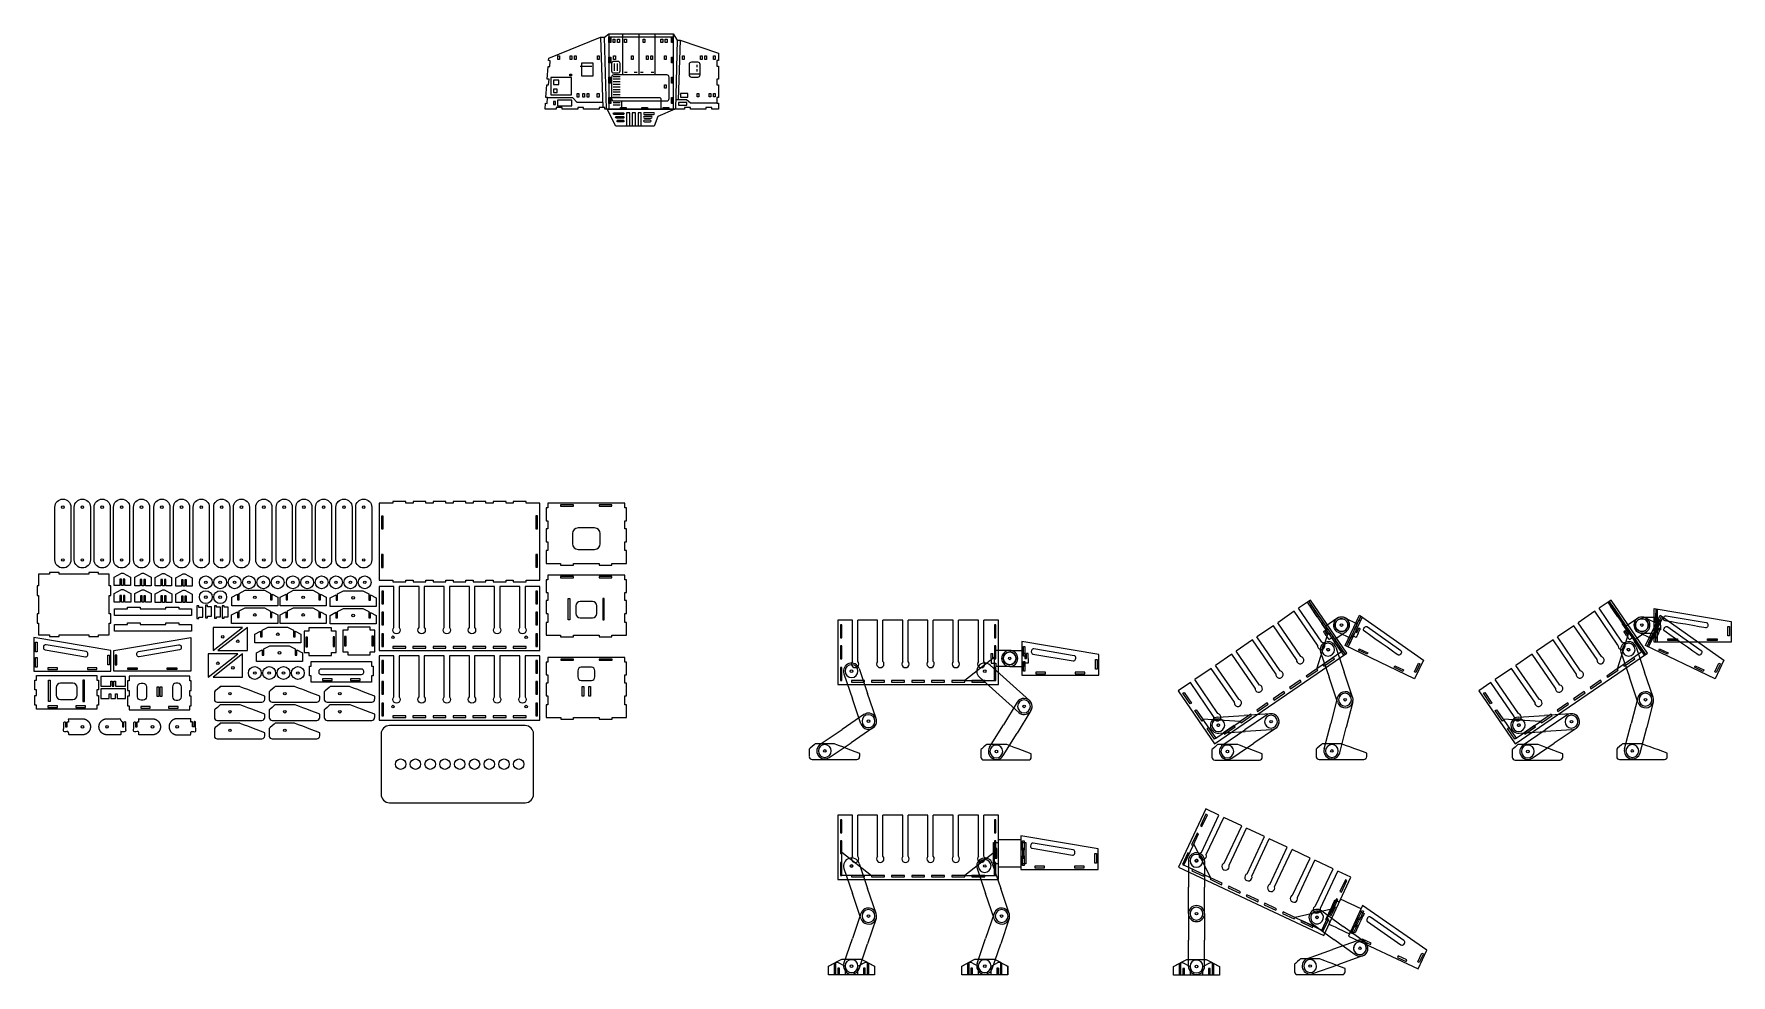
# Model space of a CAD drawing. Header units: centimetres. Extents: x 13 to 277, y -386 to -239.
import ezdxf

# ---------------------------------------------------------------- set-up
doc = ezdxf.new("R2010")
doc.units = ezdxf.units.CM
doc.header["$MEASUREMENT"] = 0
for name, color, linetype in [('CAMADA_1', 7, 'Continuous'), ('corte', 1, 'Continuous'), ('corte interno', 6, 'Continuous'), ('detalhes', 2, 'Continuous'), ('engates', 5, 'Continuous')]:
    doc.layers.add(name, color=color, linetype=linetype)

msp = doc.modelspace()

# ---------------------------------------------------------------- linework, layer by layer
at = {"color": 2}
msp.add_line((104.26, -345.87), (104.26, -345.87), dxfattribs=at)
at = {"color": 3}
msp.add_circle((164.52, -336.64), 0.2, dxfattribs=at)
msp.add_circle((164.52, -336.64), 0.2, dxfattribs=at)
at = {"color": 1}
for centre, start, end in [((133.74, -351.94), 181.0054, 270.3313), ((140.7, -351.94), 269.9352, 359.9997), ((160.47, -352.01), 181.0054, 270.3313), ((167.43, -352.01), 269.9352, 359.9997), ((196.46, -352.02), 181.0054, 270.3313), ((203.42, -352.02), 269.9352, 359.9997), ((212.74, -351.94), 181.1129, 270.4388), ((219.7, -351.93), 270.0427, 0.1073), ((243.26, -352.02), 181.0054, 270.3313), ((250.23, -352.02), 269.9352, 359.9997), ((259.54, -351.94), 181.1129, 270.4388), ((266.51, -351.93), 270.0427, 0.1073), ((209.36, -385.44), 181.0054, 270.3313), ((216.33, -385.44), 269.9352, 359.9997)]:
    msp.add_arc(centre, 0.448, start, end, dxfattribs=at)
at = {"layer": 'CAMADA_1', "color": 7}
for p, q in [((211.41, -327.56), (209.54, -328.84)), ((211.1, -327.77), (216.76, -336.02)), ((217.07, -335.81), (211.41, -327.56)), ((258.21, -327.56), (256.34, -328.84)), ((257.9, -327.77), (263.56, -336.02)), ((263.87, -335.81), (258.21, -327.56)), ((208.86, -329.31), (206.28, -331.08)), ((212.48, -334.59), (208.86, -329.31)), ((213.16, -334.12), (209.54, -328.84)), ((210.89, -327.91), (216.55, -336.16)), ((215.51, -330.42), (213.75, -331.63)), ((216.75, -330.32), (218.68, -331.24)), ((219.25, -330.06), (217, -334.75)), ((219.45, -330.21), (217.23, -334.86)), ((255.66, -329.31), (253.08, -331.08)), ((259.28, -334.59), (255.66, -329.31)), ((259.96, -334.12), (256.34, -328.84)), ((257.7, -327.91), (263.35, -336.16)), ((262.31, -330.42), (260.55, -331.63)), ((263.56, -330.32), (265.48, -331.24)), ((266.05, -330.06), (263.81, -334.75)), ((266.25, -330.21), (264.03, -334.86)), ((140.03, -337.11), (140.03, -330.71)), ((140.85, -337.11), (140.85, -330.71)), ((143.95, -337.11), (143.95, -330.71)), ((144.77, -337.11), (144.77, -330.71)), ((147.87, -337.11), (147.87, -330.71)), ((148.69, -337.11), (148.69, -330.71)), ((151.79, -337.11), (151.79, -330.71)), ((152.61, -337.11), (152.61, -330.71)), ((155.71, -337.11), (155.71, -330.71)), ((156.53, -337.11), (156.53, -330.71)), ((159.67, -337.11), (159.67, -330.71)), ((160.49, -337.11), (160.49, -330.71)), ((205.6, -331.55), (203.04, -333.3)), ((209.22, -336.82), (205.6, -331.55)), ((209.9, -336.36), (206.28, -331.08)), ((214.04, -332.94), (213.62, -332.32)), ((213.82, -332.18), (214.25, -332.8)), ((214.25, -332.8), (214.04, -332.94)), ((216.92, -332.48), (215.16, -333.69)), ((215.68, -332.58), (217.6, -333.5)), ((217.27, -334.19), (217.92, -332.83)), ((218.15, -332.94), (217.5, -334.29)), ((217.92, -332.83), (218.15, -332.94)), ((218.3, -332.05), (218.94, -330.69)), ((218.52, -332.15), (218.3, -332.05)), ((218.69, -331.8), (218.37, -332.48)), ((218.37, -332.48), (218.59, -332.59)), ((219.17, -330.8), (218.52, -332.15)), ((218.52, -332.15), (218.52, -332.15)), ((218.59, -332.59), (218.92, -331.91)), ((218.94, -330.69), (219.17, -330.8)), ((252.4, -331.55), (249.85, -333.3)), ((256.02, -336.82), (252.4, -331.55)), ((256.7, -336.36), (253.08, -331.08)), ((260.84, -332.94), (260.42, -332.32)), ((260.63, -332.18), (261.05, -332.8)), ((261.05, -332.8), (260.84, -332.94)), ((263.72, -332.48), (261.96, -333.69)), ((262.48, -332.58), (264.4, -333.5)), ((264.08, -334.19), (264.72, -332.83)), ((264.95, -332.94), (264.3, -334.29)), ((264.72, -332.83), (264.95, -332.94)), ((265.1, -332.05), (265.75, -330.69)), ((265.32, -332.15), (265.1, -332.05)), ((265.49, -331.8), (265.17, -332.48)), ((265.17, -332.48), (265.39, -332.59)), ((265.97, -330.8), (265.32, -332.15)), ((265.32, -332.15), (265.32, -332.15)), ((265.39, -332.59), (265.72, -331.91)), ((265.75, -330.69), (265.97, -330.8)), ((164.52, -335.39), (162.38, -335.39)), ((164.52, -335.39), (166.65, -335.39)), ((202.37, -333.76), (199.81, -335.52)), ((203.43, -340.79), (199.81, -335.52)), ((205.99, -339.04), (202.37, -333.76)), ((206.66, -338.58), (203.04, -333.3)), ((212.95, -335.69), (214.27, -339.59)), ((215.32, -334.89), (216.64, -338.79)), ((217.5, -334.29), (217.27, -334.19)), ((249.17, -333.76), (246.61, -335.52)), ((250.23, -340.79), (246.61, -335.52)), ((252.79, -339.04), (249.17, -333.76)), ((253.46, -338.58), (249.85, -333.3)), ((259.75, -335.69), (261.07, -339.59)), ((262.12, -334.89), (263.44, -338.79)), ((264.3, -334.29), (264.08, -334.19)), ((141.07, -338.22), (142.39, -342.12)), ((161.47, -337.69), (164.53, -340.44)), ((161.88, -336.64), (161.88, -335.89)), ((162.13, -336.64), (161.88, -336.64)), ((162.13, -335.89), (162.13, -336.64)), ((164.52, -337.89), (162.38, -337.89)), ((164.52, -337.89), (166.65, -337.89)), ((166.9, -335.89), (166.9, -336.64)), ((166.9, -336.64), (167.15, -336.64)), ((167.15, -336.64), (167.15, -335.89)), ((195.9, -338.2), (193.34, -339.95)), ((199.52, -343.47), (195.9, -338.2)), ((196.45, -349.95), (217.07, -335.81)), ((199.13, -335.98), (196.58, -337.73)), ((200.2, -343.01), (196.58, -337.73)), ((202.75, -341.26), (199.13, -335.98)), ((212.38, -338.26), (210.73, -339.39)), ((212.38, -338.26), (210.73, -339.39)), ((212.52, -338.46), (212.38, -338.26)), ((212.52, -338.46), (212.38, -338.26)), ((214.96, -336.49), (213.31, -337.62)), ((213.31, -337.62), (213.45, -337.83)), ((213.45, -337.83), (215.1, -336.69)), ((213.45, -337.83), (213.45, -337.83)), ((215.1, -336.69), (214.96, -336.49)), ((227.57, -338.73), (228.22, -337.37)), ((228.44, -337.48), (227.8, -338.84)), ((228.22, -337.37), (228.44, -337.48)), ((242.7, -338.2), (240.15, -339.95)), ((246.32, -343.47), (242.7, -338.2)), ((243.25, -349.95), (263.87, -335.81)), ((245.94, -335.98), (243.38, -337.73)), ((247, -343.01), (243.38, -337.73)), ((249.55, -341.26), (245.94, -335.98)), ((259.18, -338.26), (257.53, -339.39)), ((259.18, -338.26), (257.53, -339.39)), ((259.32, -338.46), (259.18, -338.26)), ((259.32, -338.46), (259.18, -338.26)), ((261.76, -336.49), (260.11, -337.62)), ((260.11, -337.62), (260.25, -337.83)), ((260.25, -337.83), (261.9, -336.69)), ((260.25, -337.83), (260.25, -337.83)), ((261.9, -336.69), (261.76, -336.49)), ((274.37, -338.73), (275.02, -337.37)), ((275.25, -337.48), (274.6, -338.84)), ((275.02, -337.37), (275.25, -337.48)), ((138.7, -339.02), (140.02, -342.92)), ((159.8, -339.55), (162.86, -342.3)), ((167.59, -343.19), (164.53, -340.44)), ((192.67, -340.42), (190.79, -341.7)), ((196.29, -345.69), (192.67, -340.42)), ((196.96, -345.23), (193.34, -339.95)), ((209.77, -340.04), (208.12, -341.18)), ((208.27, -341.38), (209.91, -340.25)), ((209.91, -340.25), (209.77, -340.04)), ((210.73, -339.39), (210.87, -339.59)), ((210.73, -339.39), (210.87, -339.59)), ((210.87, -339.59), (212.52, -338.46)), ((210.87, -339.59), (212.52, -338.46)), ((210.87, -339.59), (210.87, -339.59)), ((210.87, -339.59), (210.87, -339.59)), ((215.59, -343.48), (214.27, -339.59)), ((217.95, -342.68), (216.64, -338.79)), ((227.8, -338.84), (227.57, -338.73)), ((227.8, -338.84), (227.8, -338.84)), ((239.47, -340.42), (237.6, -341.7)), ((243.09, -345.69), (239.47, -340.42)), ((243.77, -345.23), (240.15, -339.95)), ((256.58, -340.04), (254.93, -341.18)), ((255.07, -341.38), (256.72, -340.25)), ((256.72, -340.25), (256.58, -340.04)), ((257.53, -339.39), (257.67, -339.59)), ((257.53, -339.39), (257.67, -339.59)), ((257.67, -339.59), (259.32, -338.46)), ((257.67, -339.59), (259.32, -338.46)), ((257.67, -339.59), (257.67, -339.59)), ((257.67, -339.59), (257.67, -339.59)), ((262.39, -343.48), (261.07, -339.59)), ((264.76, -342.68), (263.44, -338.79)), ((274.6, -338.84), (274.37, -338.73)), ((274.6, -338.84), (274.6, -338.84)), ((141.34, -346.82), (140.02, -342.92)), ((143.7, -346.02), (142.39, -342.12)), ((165.93, -345.05), (162.86, -342.3)), ((165.7, -343.46), (163.54, -346.97)), ((190.79, -341.7), (196.45, -349.95)), ((204.65, -343.56), (203, -344.69)), ((204.79, -343.76), (204.65, -343.56)), ((207.23, -341.79), (205.58, -342.92)), ((205.58, -342.92), (205.72, -343.13)), ((205.72, -343.13), (207.37, -342)), ((205.72, -343.13), (205.72, -343.13)), ((207.37, -342), (207.23, -341.79)), ((208.12, -341.18), (208.27, -341.38)), ((208.27, -341.38), (208.27, -341.38)), ((215.56, -342.77), (214.53, -346.76)), ((217.98, -343.39), (216.95, -347.38)), ((237.6, -341.7), (243.25, -349.95)), ((251.45, -343.56), (249.8, -344.69)), ((251.59, -343.76), (251.45, -343.56)), ((254.03, -341.79), (252.38, -342.92)), ((252.38, -342.92), (252.52, -343.13)), ((252.52, -343.13), (254.17, -342)), ((252.52, -343.13), (252.52, -343.13)), ((254.17, -342), (254.03, -341.79)), ((254.93, -341.18), (255.07, -341.38)), ((255.07, -341.38), (255.07, -341.38)), ((262.36, -342.77), (261.34, -346.76)), ((264.78, -343.39), (263.76, -347.38)), ((141.82, -345.38), (138.42, -347.7)), ((167.82, -344.77), (165.67, -348.28)), ((196.95, -345.78), (201.06, -345.52)), ((202.07, -345.33), (200.42, -346.46)), ((200.56, -346.66), (202.21, -345.53)), ((205.16, -345.26), (201.06, -345.52)), ((204.54, -345.47), (201.14, -347.79)), ((202.21, -345.53), (202.07, -345.33)), ((203, -344.69), (203.14, -344.9)), ((203.14, -344.9), (204.79, -343.76)), ((203.14, -344.9), (203.14, -344.9)), ((243.75, -345.78), (247.86, -345.52)), ((248.87, -345.33), (247.23, -346.46)), ((247.37, -346.66), (249.02, -345.53)), ((251.96, -345.26), (247.86, -345.52)), ((251.34, -345.47), (247.94, -347.79)), ((249.02, -345.53), (248.87, -345.33)), ((249.8, -344.69), (249.94, -344.9)), ((249.94, -344.9), (251.59, -343.76)), ((249.94, -344.9), (249.94, -344.9)), ((135.01, -350.01), (138.42, -347.7)), ((143.22, -347.45), (139.82, -349.77)), ((161.38, -350.47), (163.54, -346.97)), ((163.51, -351.78), (165.67, -348.28)), ((197.11, -348.27), (201.22, -348.01)), ((197.74, -350.1), (201.14, -347.79)), ((199.5, -347.09), (197.85, -348.23)), ((197.85, -348.23), (197.99, -348.43)), ((197.99, -348.43), (199.64, -347.3)), ((197.99, -348.43), (197.99, -348.43)), ((199.64, -347.3), (199.5, -347.09)), ((200.42, -346.46), (200.56, -346.66)), ((200.56, -346.66), (200.56, -346.66)), ((205.32, -347.75), (201.22, -348.01)), ((205.95, -347.54), (202.54, -349.85)), ((213.51, -350.74), (214.53, -346.76)), ((215.93, -351.36), (216.95, -347.38)), ((243.91, -348.27), (248.02, -348.01)), ((244.54, -350.1), (247.94, -347.79)), ((246.3, -347.09), (244.65, -348.23)), ((244.65, -348.23), (244.79, -348.43)), ((244.79, -348.43), (246.44, -347.3)), ((244.79, -348.43), (244.79, -348.43)), ((246.44, -347.3), (246.3, -347.09)), ((247.23, -346.46), (247.37, -346.66)), ((247.37, -346.66), (247.37, -346.66)), ((252.12, -347.75), (248.02, -348.01)), ((252.75, -347.54), (249.35, -349.85)), ((260.31, -350.74), (261.34, -346.76)), ((262.73, -351.36), (263.76, -347.38)), ((136.42, -352.08), (139.82, -349.77)), ((199.14, -352.17), (202.54, -349.85)), ((245.94, -352.17), (249.35, -349.85)), ((140.03, -367.46), (140.03, -361.06)), ((140.85, -367.46), (140.85, -361.06)), ((143.95, -367.46), (143.95, -361.06)), ((144.77, -367.46), (144.77, -361.06)), ((147.87, -367.46), (147.87, -361.06)), ((148.69, -367.46), (148.69, -361.06)), ((151.79, -367.46), (151.79, -361.06)), ((152.61, -367.46), (152.61, -361.06)), ((155.71, -367.46), (155.71, -361.06)), ((156.53, -367.46), (156.53, -361.06)), ((159.67, -367.46), (159.67, -361.06)), ((160.49, -367.46), (160.49, -361.06)), ((194.4, -366.85), (197.12, -361.06)), ((195.14, -367.2), (197.87, -361.41)), ((197.95, -368.52), (200.67, -362.72)), ((198.69, -368.86), (201.41, -363.07)), ((201.5, -370.18), (204.22, -364.39)), ((202.24, -370.53), (204.96, -364.74)), ((162.51, -366.25), (162.26, -366.25)), ((162.26, -366.25), (162.26, -367.75)), ((162.51, -367.75), (162.51, -366.25)), ((166.76, -366.24), (166.51, -366.24)), ((166.51, -366.24), (166.51, -367.74)), ((166.76, -367.74), (166.76, -366.24)), ((205.05, -371.85), (207.77, -366.06)), ((205.79, -372.2), (208.51, -366.41)), ((138.7, -369.38), (140.02, -373.27)), ((141.07, -368.57), (142.39, -372.47)), ((159.44, -369.38), (160.76, -373.27)), ((161.81, -368.57), (163.13, -372.47)), ((162.26, -367.75), (162.51, -367.75)), ((162.26, -367.75), (162.26, -367.75)), ((166.51, -367.74), (166.76, -367.74)), ((166.51, -367.74), (166.51, -367.74)), ((192.37, -368.16), (192.37, -372.27)), ((194.87, -368.16), (194.87, -372.27)), ((208.6, -373.52), (211.32, -367.73)), ((209.34, -373.87), (212.06, -368.08)), ((212.17, -375.2), (214.9, -369.41)), ((212.92, -375.55), (215.64, -369.76)), ((143.7, -376.37), (142.39, -372.47)), ((164.45, -376.37), (163.13, -372.47)), ((192.37, -376.39), (192.37, -372.27)), ((194.87, -376.39), (194.87, -372.27)), ((141.34, -377.17), (140.02, -373.27)), ((162.08, -377.17), (160.76, -373.27)), ((215.03, -375.21), (214.39, -376.57)), ((214.62, -376.68), (215.26, -375.32)), ((215.26, -375.32), (215.03, -375.21)), ((141.34, -376.37), (140.02, -380.27)), ((143.7, -377.17), (142.39, -381.07)), ((162.08, -376.37), (160.76, -380.27)), ((164.45, -377.17), (163.13, -381.07)), ((192.37, -376.39), (192.37, -380.5)), ((194.87, -376.39), (194.87, -380.5)), ((211.68, -378), (215.02, -380.4)), ((213.13, -375.97), (216.48, -378.37)), ((214.39, -376.57), (214.62, -376.68)), ((214.39, -376.57), (214.39, -376.57)), ((218.88, -377.01), (218.25, -378.37)), ((218.47, -378.47), (219.11, -377.11)), ((219.11, -377.11), (218.88, -377.01)), ((138.7, -384.16), (140.02, -380.27)), ((159.44, -384.16), (160.76, -380.27)), ((192.37, -384.62), (192.37, -380.5)), ((194.87, -384.62), (194.87, -380.5)), ((218.67, -380.6), (214.8, -381.99)), ((218.36, -382.8), (215.02, -380.4)), ((219.82, -380.76), (216.48, -378.37)), ((218.25, -378.37), (218.47, -378.47)), ((218.25, -378.37), (218.25, -378.37)), ((141.07, -384.97), (142.39, -381.07)), ((161.81, -384.97), (163.13, -381.07)), ((210.92, -383.37), (214.8, -381.99)), ((219.51, -382.96), (215.64, -384.34)), ((211.76, -385.73), (215.64, -384.34))]:
    msp.add_line(p, q, dxfattribs=at)
at = {"layer": 'CAMADA_1', "color": 3}
for p, q in [((263.02, -330.2), (265.15, -330.21)), ((265.16, -328.9), (265.15, -334.09)), ((265.15, -331.09), (265.16, -329.59)), ((265.16, -329.59), (265.41, -329.6)), ((265.41, -328.94), (265.4, -334.09)), ((265.41, -329.6), (265.4, -331.1)), ((263.01, -332.7), (265.15, -332.71)), ((265.4, -331.1), (265.15, -331.09)), ((265.15, -331.97), (265.4, -331.97)), ((265.15, -333.47), (265.15, -331.97)), ((265.4, -330.71), (265.4, -331.46)), ((265.4, -331.1), (265.4, -331.1)), ((265.4, -331.46), (265.65, -331.46)), ((265.4, -331.97), (265.4, -333.47)), ((265.65, -331.46), (265.65, -330.71)), ((276.4, -333.15), (276.4, -331.65)), ((276.4, -331.65), (276.65, -331.65)), ((276.65, -331.65), (276.65, -333.15)), ((265.4, -333.47), (265.15, -333.47)), ((276.65, -333.15), (276.4, -333.15)), ((276.65, -333.15), (276.65, -333.15))]:
    msp.add_line(p, q, dxfattribs=at)
at = {"layer": 'CAMADA_1', "color": 7}
for points in [[(18.27, -313.08), (18.27, -317.2), (18.27, -321.31, -1), (15.77, -321.31), (15.77, -317.2), (15.77, -313.08, -1), (18.27, -313.08)], [(21.3, -313.08), (21.3, -317.2), (21.3, -321.31, -1), (18.8, -321.31), (18.8, -317.2), (18.8, -313.08, -1), (21.3, -313.08)], [(24.39, -313.08), (24.39, -317.2), (24.39, -321.31, -1), (21.89, -321.31), (21.89, -317.2), (21.89, -313.08, -1), (24.39, -313.08)], [(27.42, -313.08), (27.42, -317.2), (27.42, -321.31, -1), (24.92, -321.31), (24.92, -317.2), (24.92, -313.08, -1), (27.42, -313.08)], [(30.52, -313.08), (30.52, -317.2), (30.52, -321.31, -1), (28.02, -321.31), (28.02, -317.2), (28.02, -313.08, -1), (30.52, -313.08)], [(33.69, -313.08), (33.69, -317.2), (33.69, -321.31, -1), (31.19, -321.31), (31.19, -317.2), (31.19, -313.08, -1), (33.69, -313.08)], [(36.76, -313.08), (36.76, -317.2), (36.76, -321.31, -1), (34.26, -321.31), (34.26, -317.2), (34.26, -313.08, -1), (36.76, -313.08)], [(39.83, -313.08), (39.83, -317.2), (39.83, -321.31, -1), (37.33, -321.31), (37.33, -317.2), (37.33, -313.08, -1), (39.83, -313.08)], [(43.01, -313.08), (43.01, -317.2), (43.01, -321.31, -1), (40.51, -321.31), (40.51, -317.2), (40.51, -313.08, -1), (43.01, -313.08)], [(46.08, -313.08), (46.08, -317.2), (46.08, -321.31, -1), (43.58, -321.31), (43.58, -317.2), (43.58, -313.08, -1), (46.08, -313.08)], [(49.57, -313.08), (49.57, -317.2), (49.57, -321.31, -1), (47.07, -321.31), (47.07, -317.2), (47.07, -313.08, -1), (49.57, -313.08)], [(52.75, -313.08), (52.75, -317.2), (52.75, -321.31, -1), (50.25, -321.31), (50.25, -317.2), (50.25, -313.08, -1), (52.75, -313.08)], [(55.82, -313.08), (55.82, -317.2), (55.82, -321.31, -1), (53.32, -321.31), (53.32, -317.2), (53.32, -313.08, -1), (55.82, -313.08)], [(58.89, -313.08), (58.89, -317.2), (58.89, -321.31, -1), (56.39, -321.31), (56.39, -317.2), (56.39, -313.08, -1), (58.89, -313.08)], [(62.06, -313.08), (62.06, -317.2), (62.06, -321.31, -1), (59.56, -321.31), (59.56, -317.2), (59.56, -313.08, -1), (62.06, -313.08)], [(65.13, -313.08), (65.13, -317.2), (65.13, -321.31, -1), (62.63, -321.31), (62.63, -317.2), (62.63, -313.08, -1), (65.13, -313.08)]]:
    msp.add_lwpolyline(points, format="xyb", dxfattribs=at)
for points in [[(94.56, -312.92), (96.56, -312.92), (96.56, -312.74), (94.56, -312.74), (94.56, -312.92)], [(100.56, -312.92), (102.56, -312.92), (102.56, -312.74), (100.56, -312.74), (100.56, -312.92)], [(94.56, -324.09), (96.56, -324.09), (96.56, -323.91), (94.56, -323.91), (94.56, -324.09)], [(100.56, -324.09), (102.56, -324.09), (102.56, -323.91), (100.56, -323.91), (100.56, -324.09)], [(96.01, -330.62), (95.76, -330.62), (95.76, -327.29), (96.01, -327.29), (96.01, -330.62)], [(101.11, -330.62), (101.36, -330.62), (101.36, -327.29), (101.11, -327.29), (101.11, -330.62)], [(13.01, -335.62), (12.76, -335.62), (12.76, -334.12), (13.01, -334.12), (13.01, -335.62)], [(54.85, -334.82), (55.1, -334.82), (55.1, -333.32), (54.85, -333.32), (54.85, -334.82)], [(59.1, -334.8), (59.35, -334.8), (59.35, -333.3), (59.1, -333.3), (59.1, -334.8)], [(60.89, -334.71), (61.14, -334.71), (61.14, -333.21), (60.89, -333.21), (60.89, -334.71)], [(65.14, -334.7), (65.39, -334.7), (65.39, -333.2), (65.14, -333.2), (65.14, -334.7)], [(68.44, -335.05), (70.44, -335.05), (70.44, -334.8), (68.44, -334.8), (68.44, -335.05)], [(71.56, -335.05), (73.56, -335.05), (73.56, -334.8), (71.56, -334.8), (71.56, -335.05)], [(74.69, -335.05), (76.69, -335.05), (76.69, -334.8), (74.69, -334.8), (74.69, -335.05)], [(77.81, -335.05), (79.81, -335.05), (79.81, -334.8), (77.81, -334.8), (77.81, -335.05)], [(80.9, -335.05), (82.9, -335.05), (82.9, -334.8), (80.9, -334.8), (80.9, -335.05)], [(84.06, -335.05), (86.06, -335.05), (86.06, -334.8), (84.06, -334.8), (84.06, -335.05)], [(87.19, -335.05), (89.19, -335.05), (89.19, -334.8), (87.19, -334.8), (87.19, -335.05)], [(166.9, -336.27), (166.65, -336.27), (166.65, -334.77), (166.9, -334.77), (166.9, -336.27)], [(13.01, -338), (12.76, -338), (12.76, -336.5), (13.01, -336.5), (13.01, -338)], [(24.26, -337.65), (24.01, -337.65), (24.01, -336.15), (24.26, -336.15), (24.26, -337.65)], [(25.18, -337.65), (25.43, -337.65), (25.43, -336.15), (25.18, -336.15), (25.18, -337.65)], [(94.57, -336.92), (96.57, -336.92), (96.57, -336.75), (94.57, -336.75), (94.57, -336.92)], [(100.57, -336.92), (102.57, -336.92), (102.57, -336.75), (100.57, -336.75), (100.57, -336.92)], [(166.9, -338.65), (166.65, -338.65), (166.65, -337.15), (166.9, -337.15), (166.9, -338.65)], [(178.15, -338.3), (177.9, -338.3), (177.9, -336.8), (178.15, -336.8), (178.15, -338.3)], [(15.05, -343.37), (14.8, -343.37), (14.8, -340.04), (15.05, -340.04), (15.05, -343.37)], [(20.14, -343.37), (20.39, -343.37), (20.39, -340.04), (20.14, -340.04), (20.14, -343.37)], [(26.79, -339.46), (24.85, -339.46), (22.91, -339.46), (22.91, -340.96), (24.47, -340.96), (24.47, -340.21), (24.72, -340.21), (24.72, -340.96), (24.85, -340.96), (24.97, -340.96), (24.97, -340.21), (25.22, -340.21), (25.22, -340.96), (26.79, -340.96)], [(97.94, -341.04), (98.19, -341.04), (98.19, -342.54), (97.94, -342.54)], [(98.94, -341.04), (99.19, -341.04), (99.19, -342.54), (98.94, -342.54)], [(139.88, -340.33), (141.88, -340.33), (141.88, -340.08), (139.88, -340.08), (139.88, -340.33)], [(143.01, -340.33), (145.01, -340.33), (145.01, -340.08), (143.01, -340.08), (143.01, -340.33)], [(146.13, -340.33), (148.13, -340.33), (148.13, -340.08), (146.13, -340.08), (146.13, -340.33)], [(149.26, -340.33), (151.26, -340.33), (151.26, -340.08), (149.26, -340.08), (149.26, -340.33)], [(152.35, -340.33), (154.35, -340.33), (154.35, -340.08), (152.35, -340.08), (152.35, -340.33)], [(155.51, -340.33), (157.51, -340.33), (157.51, -340.08), (155.51, -340.08), (155.51, -340.33)], [(155.51, -340.33), (157.51, -340.33), (157.51, -340.08), (155.51, -340.08), (155.51, -340.33)], [(158.63, -340.33), (160.63, -340.33), (160.63, -340.08), (158.63, -340.08), (158.63, -340.33)], [(24.22, -342.15), (24.47, -342.15), (24.47, -342.91), (25.22, -342.91), (25.22, -342.15), (25.47, -342.15), (25.47, -342.91), (26.79, -342.91), (26.79, -341.4), (24.85, -341.4), (22.91, -341.4), (22.91, -342.91), (24.22, -342.91)], [(31.69, -341.07), (31.94, -341.07), (31.94, -342.58), (31.69, -342.58)], [(32.19, -341.07), (32.44, -341.07), (32.44, -342.58), (32.19, -342.58)], [(68.44, -345.86), (70.44, -345.86), (70.44, -345.61), (68.44, -345.61), (68.44, -345.86)], [(71.56, -345.86), (73.56, -345.86), (73.56, -345.61), (71.56, -345.61), (71.56, -345.86)], [(74.69, -345.86), (76.69, -345.86), (76.69, -345.61), (74.69, -345.61), (74.69, -345.86)], [(77.81, -345.86), (79.81, -345.86), (79.81, -345.61), (77.81, -345.61), (77.81, -345.86)], [(80.9, -345.86), (82.9, -345.86), (82.9, -345.61), (80.9, -345.61), (80.9, -345.86)], [(84.06, -345.86), (86.06, -345.86), (86.06, -345.61), (84.06, -345.61), (84.06, -345.86)], [(87.19, -345.86), (89.19, -345.86), (89.19, -345.61), (87.19, -345.61), (87.19, -345.86)], [(166.78, -366.53), (166.53, -366.53), (166.53, -365.03), (166.78, -365.03), (166.78, -366.53)], [(166.78, -368.9), (166.53, -368.9), (166.53, -367.4), (166.78, -367.4), (166.78, -368.9)], [(178.03, -368.55), (177.78, -368.55), (177.78, -367.05), (178.03, -367.05), (178.03, -368.55)], [(192.9, -369.7), (194.71, -370.55), (194.82, -370.33), (193.01, -369.47), (192.9, -369.7)], [(139.88, -370.68), (141.88, -370.68), (141.88, -370.43), (139.88, -370.43), (139.88, -370.68)], [(143.01, -370.68), (145.01, -370.68), (145.01, -370.43), (143.01, -370.43), (143.01, -370.68)], [(146.13, -370.68), (148.13, -370.68), (148.13, -370.43), (146.13, -370.43), (146.13, -370.68)], [(149.26, -370.68), (151.26, -370.68), (151.26, -370.43), (149.26, -370.43), (149.26, -370.68)], [(152.35, -370.68), (154.35, -370.68), (154.35, -370.43), (152.35, -370.43), (152.35, -370.68)], [(155.51, -370.68), (157.51, -370.68), (157.51, -370.43), (155.51, -370.43), (155.51, -370.68)], [(158.63, -370.68), (160.63, -370.68), (160.63, -370.43), (158.63, -370.43), (158.63, -370.68)], [(195.73, -371.03), (197.54, -371.88), (197.64, -371.65), (195.83, -370.8), (195.73, -371.03)], [(198.56, -372.36), (200.37, -373.21), (200.47, -372.98), (198.66, -372.13), (198.56, -372.36)], [(201.38, -373.69), (203.19, -374.54), (203.3, -374.31), (201.49, -373.46), (201.38, -373.69)], [(204.18, -375), (205.99, -375.85), (206.1, -375.63), (204.29, -374.78), (204.18, -375)], [(207.04, -376.35), (208.85, -377.2), (208.96, -376.97), (207.15, -376.12), (207.04, -376.35)], [(209.87, -377.68), (211.68, -378.53), (211.79, -378.3), (209.98, -377.45), (209.87, -377.68)], [(218, -379.53), (217.77, -379.42), (218.41, -378.06), (218.64, -378.17), (218, -379.53)], [(219.01, -377.38), (218.78, -377.27), (219.42, -375.92), (219.65, -376.02), (219.01, -377.38)], [(228.33, -384), (228.1, -383.89), (228.74, -382.53), (228.97, -382.64), (228.33, -384)]]:
    msp.add_lwpolyline(points, close=True, dxfattribs=at)
for points in [[(68.58, -331.83), (68.58, -325.43), (66.31, -325.43), (66.31, -335.43), (91.31, -335.43), (91.31, -325.43), (89.04, -325.43), (89.04, -331.83, -2.367557), (88.22, -331.83), (88.22, -325.43), (85.09, -325.43), (85.09, -331.83, -2.367557), (84.26, -331.83), (84.26, -325.43), (81.16, -325.43), (81.16, -331.83, -2.367557), (80.34, -331.83), (80.34, -325.43), (77.24, -325.43), (77.24, -331.83, -2.367557), (76.42, -331.83), (76.42, -325.43), (73.32, -325.43), (73.32, -331.83, -2.367557), (72.5, -331.83), (72.5, -325.43), (69.4, -325.43), (69.4, -331.83, -2.367557)], [(68.58, -342.64), (68.58, -336.24), (66.31, -336.24), (66.31, -346.24), (91.31, -346.24), (91.31, -336.24), (89.04, -336.24), (89.04, -342.64, -2.367557), (88.22, -342.64), (88.22, -336.24), (85.09, -336.24), (85.09, -342.64, -2.367557), (84.26, -342.64), (84.26, -336.24), (81.16, -336.24), (81.16, -342.64, -2.367557), (80.34, -342.64), (80.34, -336.24), (77.24, -336.24), (77.24, -342.64, -2.367557), (76.42, -342.64), (76.42, -336.24), (73.32, -336.24), (73.32, -342.64, -2.367557), (72.5, -342.64), (72.5, -336.24), (69.4, -336.24), (69.4, -342.64, -2.367557)], [(90.34, -348.41, 0.414214), (89.04, -347.11), (67.89, -347.11, 0.414214), (66.59, -348.41), (66.59, -357.8, 0.414214), (67.89, -359.11), (89.04, -359.11, 0.414214), (90.34, -357.8)]]:
    msp.add_lwpolyline(points, format="xyb", close=True, dxfattribs=at)
for points in [[(140.03, -330.71), (137.76, -330.71), (137.76, -340.71), (162.76, -340.71), (162.76, -330.71), (160.49, -330.71)], [(143.95, -330.71), (140.85, -330.71)], [(147.87, -330.71), (144.77, -330.71)], [(151.79, -330.71), (148.69, -330.71)], [(155.71, -330.71), (152.61, -330.71)], [(159.67, -330.71), (156.53, -330.71)], [(140.03, -361.06), (137.76, -361.06), (137.76, -371.06), (162.76, -371.06), (162.76, -361.06), (160.49, -361.06)], [(143.95, -361.06), (140.85, -361.06)], [(147.87, -361.06), (144.77, -361.06)], [(151.79, -361.06), (148.69, -361.06)], [(155.71, -361.06), (152.61, -361.06)], [(159.67, -361.06), (156.53, -361.06)], [(197.12, -361.06), (195.07, -360.09), (190.81, -369.14), (213.44, -379.77), (217.69, -370.72), (215.64, -369.76)], [(200.67, -362.72), (197.87, -361.41)], [(204.22, -364.39), (201.41, -363.07)], [(207.77, -366.06), (204.96, -364.74)], [(211.32, -367.73), (208.51, -366.41)], [(214.9, -369.41), (212.06, -368.08)]]:
    msp.add_lwpolyline(points, dxfattribs=at)
for centre, radius in [((17.02, -313.08), 0.2), ((20.05, -313.08), 0.2), ((23.14, -313.08), 0.2), ((26.17, -313.08), 0.2), ((29.27, -313.08), 0.2), ((32.44, -313.08), 0.2), ((35.51, -313.08), 0.2), ((38.58, -313.08), 0.2), ((41.76, -313.08), 0.2), ((44.83, -313.08), 0.2), ((48.32, -313.08), 0.2), ((51.5, -313.08), 0.2), ((54.57, -313.08), 0.2), ((57.64, -313.08), 0.2), ((60.81, -313.08), 0.2), ((63.88, -313.08), 0.2), ((17.02, -321.31), 0.2), ((20.05, -321.31), 0.2), ((23.14, -321.31), 0.2), ((26.17, -321.31), 0.2), ((29.27, -321.31), 0.2), ((32.44, -321.31), 0.2), ((35.51, -321.31), 0.2), ((38.58, -321.31), 0.2), ((41.76, -321.31), 0.2), ((44.83, -321.31), 0.2), ((48.32, -321.31), 0.2), ((51.5, -321.31), 0.2), ((54.57, -321.31), 0.2), ((57.64, -321.31), 0.2), ((60.81, -321.31), 0.2), ((63.88, -321.31), 0.2), ((216.21, -331.45), 0.2), ((216.21, -331.45), 0.2), ((216.21, -331.45), 0.2), ((216.21, -331.45), 0.2), ((263.02, -331.45), 0.2), ((263.02, -331.45), 0.2), ((263.02, -331.45), 0.2), ((263.02, -331.45), 0.2), ((214.13, -335.29), 0.2), ((260.94, -335.29), 0.2), ((139.88, -338.62), 0.2), ((160.63, -338.62), 0.2), ((164.52, -336.64), 0.2), ((164.52, -336.64), 0.2), ((43.05, -342.13), 0.2), ((51.6, -342.13), 0.2), ((60.16, -342.13), 0.2), ((216.77, -343.08), 0.2), ((216.77, -343.08), 0.2), ((263.57, -343.08), 0.2), ((263.57, -343.08), 0.2), ((43.05, -344.95), 0.2), ((51.6, -344.95), 0.2), ((60.16, -344.95), 0.2), ((142.52, -346.42), 0.2), ((142.52, -346.42), 0.2), ((166.76, -344.12), 0.2), ((166.76, -344.12), 0.2), ((205.24, -346.5), 0.2), ((205.24, -346.5), 0.2), ((252.04, -346.5), 0.2), ((252.04, -346.5), 0.2), ((20.06, -347.29), 0.2), ((23.89, -347.29), 0.2), ((30.97, -347.29), 0.2), ((34.81, -347.29), 0.2), ((43.05, -347.84), 0.2), ((51.6, -347.84), 0.2), ((197.03, -347.03), 0.2), ((243.83, -347.03), 0.2), ((135.72, -351.05), 0.2), ((135.72, -351.05), 0.2), ((162.45, -351.13), 0.2), ((162.45, -351.13), 0.2), ((198.44, -351.13), 0.2), ((198.44, -351.13), 0.2), ((214.72, -351.05), 0.2), ((214.72, -351.05), 0.2), ((245.24, -351.13), 0.2), ((245.24, -351.13), 0.2), ((261.52, -351.05), 0.2), ((261.52, -351.05), 0.2), ((69.64, -353.11), 0.813), ((71.94, -353.11), 0.813), ((74.24, -353.11), 0.813), ((76.54, -353.11), 0.813), ((78.84, -353.11), 0.813), ((81.14, -353.11), 0.813), ((83.44, -353.11), 0.813), ((85.74, -353.11), 0.813), ((88.04, -353.11), 0.813), ((139.88, -368.97), 0.2), ((160.63, -368.97), 0.2), ((193.62, -368.16), 0.2), ((142.52, -376.77), 0.2), ((142.52, -376.77), 0.2), ((163.26, -376.77), 0.2), ((163.26, -376.77), 0.2), ((193.62, -376.39), 0.2), ((212.4, -376.98), 0.2), ((212.4, -376.98), 0.2), ((219.09, -381.78), 0.2), ((139.88, -384.56), 0.2), ((160.63, -384.56), 0.2), ((193.62, -384.62), 0.2), ((211.34, -384.55), 0.2)]:
    msp.add_circle(centre, radius, dxfattribs=at)
at = {"layer": 'CAMADA_1', "color": 3}
msp.add_circle((263.02, -331.45), 0.2, dxfattribs=at)
at = {"layer": 'CAMADA_1', "color": 7}
for centre, radius, start, end in [((216.21, -331.45), 1.25, 64.447, 244.447), ((216.21, -331.45), 1.25, 304.447, 124.447), ((263.02, -331.45), 1.25, 64.447, 244.447), ((263.02, -331.45), 1.25, 304.447, 124.447), ((164.52, -336.64), 1.25, 90, 270), ((164.52, -336.64), 1.25, 270, 90), ((213.04, -334.68), 0.572, 170.2431, 78.6509), ((214.13, -335.29), 1.25, 18.6829, 198.6829), ((259.85, -334.68), 0.572, 170.2431, 78.6509), ((260.94, -335.29), 1.25, 18.6829, 198.6829), ((139.88, -338.62), 1.25, 18.6829, 198.6829), ((140.44, -337.51), 0.572, 135.7961, 44.2039), ((144.36, -337.51), 0.572, 135.7961, 44.2039), ((148.28, -337.51), 0.572, 135.7961, 44.2039), ((152.2, -337.51), 0.572, 135.7961, 44.2039), ((156.12, -337.51), 0.572, 135.7961, 44.2039), ((160.63, -338.62), 1.25, 48.1128, 228.1128), ((160.08, -337.51), 0.572, 135.7961, 44.2039), ((209.78, -336.92), 0.572, 170.2431, 78.6509), ((256.58, -336.92), 0.572, 170.2431, 78.6509), ((203.32, -341.35), 0.572, 170.2431, 78.6509), ((206.55, -339.14), 0.572, 170.2431, 78.6509), ((250.12, -341.35), 0.572, 170.2431, 78.6509), ((253.35, -339.14), 0.572, 170.2431, 78.6509), ((41.07, -343.01), 0.448, 181.0054, 270.3313), ((48.03, -343.01), 0.448, 269.9352, 359.9997), ((49.62, -343.01), 0.448, 181.0054, 270.3313), ((56.59, -343.01), 0.448, 269.9352, 359.9997), ((58.18, -343.01), 0.448, 181.0054, 270.3313), ((65.14, -343.01), 0.448, 269.9352, 359.9997), ((166.76, -344.12), 1.25, 328.4077, 148.4077), ((166.76, -344.12), 1.25, 228.1128, 48.1128), ((200.08, -343.57), 0.572, 170.2431, 78.6509), ((216.77, -343.08), 1.25, 345.5559, 165.5559), ((216.77, -343.08), 1.25, 198.6829, 18.6829), ((246.89, -343.57), 0.572, 170.2431, 78.6509), ((263.57, -343.08), 1.25, 345.5559, 165.5559), ((263.57, -343.08), 1.25, 198.6829, 18.6829), ((41.07, -345.84), 0.448, 181.0054, 270.3313), ((48.03, -345.84), 0.448, 269.9352, 359.9997), ((49.62, -345.84), 0.448, 181.0054, 270.3313), ((56.59, -345.84), 0.448, 269.9352, 359.9997), ((58.18, -345.84), 0.448, 181.0054, 270.3313), ((65.14, -345.84), 0.448, 269.9352, 359.9997), ((142.52, -346.42), 1.25, 198.6829, 18.6829), ((142.52, -346.42), 1.25, 304.2413, 124.2413), ((197.03, -347.03), 1.25, 93.647, 273.647), ((196.85, -345.79), 0.572, 170.2431, 78.6509), ((205.24, -346.5), 1.25, 304.2413, 124.2413), ((205.24, -346.5), 1.25, 273.647, 93.647), ((243.83, -347.03), 1.25, 93.647, 273.647), ((243.65, -345.79), 0.572, 170.2431, 78.6509), ((252.04, -346.5), 1.25, 304.2413, 124.2413), ((252.04, -346.5), 1.25, 273.647, 93.647), ((41.07, -348.72), 0.448, 181.0054, 270.3313), ((48.03, -348.72), 0.448, 269.9352, 359.9997), ((49.62, -348.72), 0.448, 181.0054, 270.3313), ((56.59, -348.72), 0.448, 269.9352, 359.9997), ((135.72, -351.05), 1.25, 124.2413, 304.2413), ((162.45, -351.13), 1.25, 148.4077, 328.4077), ((198.44, -351.13), 1.25, 124.2413, 304.2413), ((214.72, -351.05), 1.25, 165.5559, 345.5559), ((245.24, -351.13), 1.25, 124.2413, 304.2413), ((261.52, -351.05), 1.25, 165.5559, 345.5559), ((140.44, -367.86), 0.572, 135.7961, 44.2039), ((144.36, -367.86), 0.572, 135.7961, 44.2039), ((148.28, -367.86), 0.572, 135.7961, 44.2039), ((152.2, -367.86), 0.572, 135.7961, 44.2039), ((156.12, -367.86), 0.572, 135.7961, 44.2039), ((160.08, -367.86), 0.572, 135.7961, 44.2039), ((193.62, -368.16), 1.25, 0, 180), ((194.6, -367.38), 0.572, 110.6267, 19.0345), ((139.88, -368.97), 1.25, 18.6829, 198.6829), ((160.63, -368.97), 1.25, 18.6829, 198.6829), ((198.15, -369.05), 0.572, 110.6267, 19.0345), ((201.7, -370.72), 0.572, 110.6267, 19.0345), ((205.25, -372.39), 0.572, 110.6267, 19.0345), ((193.62, -376.39), 1.25, 0, 180), ((208.8, -374.05), 0.572, 110.6267, 19.0345), ((212.38, -375.73), 0.572, 110.6267, 19.0345), ((142.52, -376.77), 1.25, 341.3171, 161.3171), ((142.52, -376.77), 1.25, 198.6829, 18.6829), ((163.26, -376.77), 1.25, 341.3171, 161.3171), ((163.26, -376.77), 1.25, 198.6829, 18.6829), ((193.62, -376.39), 1.25, 180, 0), ((212.4, -376.98), 1.25, 54.3408, 234.3408), ((219.09, -381.78), 1.25, 289.6638, 109.6638), ((211.34, -384.55), 1.25, 109.6638, 289.6638), ((219.09, -381.78), 1.25, 234.3408, 54.3408), ((139.88, -384.56), 1.25, 161.3171, 341.3171), ((160.63, -384.56), 1.25, 161.3171, 341.3171), ((193.62, -384.62), 1.25, 180, 0)]:
    msp.add_arc(centre, radius, start, end, dxfattribs=at)
at = {"layer": 'CAMADA_1', "color": 3}
msp.add_arc((263.02, -331.45), 1.25, 89.8722, 269.8722, dxfattribs=at)
at = {"layer": 'CAMADA_1', "color": 7}
for centre, major_axis in [((39.28, -324.8), (0, 1)), ((39.28, -324.8), (0, 0.2)), ((41.53, -324.8), (0, 1)), ((41.53, -324.8), (0, 0.2)), ((43.77, -324.8), (0, 1)), ((43.77, -324.8), (0, 0.2)), ((46, -324.8), (0, 1)), ((46, -324.8), (0, 0.2)), ((48.25, -324.8), (0, 1)), ((48.25, -324.8), (0, 0.2)), ((50.49, -324.8), (0, 1)), ((50.49, -324.8), (0, 0.2)), ((52.84, -324.8), (0, 1)), ((52.84, -324.8), (0, 0.2)), ((55.08, -324.8), (0, 1)), ((55.08, -324.8), (0, 0.2)), ((57.32, -324.8), (0, 1)), ((57.32, -324.8), (0, 0.2)), ((59.56, -324.8), (0, 1)), ((59.56, -324.8), (0, 0.2)), ((61.81, -324.8), (0, 1)), ((61.81, -324.8), (0, 0.2)), ((64.04, -324.8), (0, 1)), ((64.04, -324.8), (0, 0.2)), ((39.28, -327.1), (0, 1)), ((39.28, -327.1), (0, 0.2)), ((41.53, -327.1), (0, 1)), ((41.53, -327.1), (0, 0.2)), ((46.92, -327.13), (0, 0.2)), ((54.46, -327.13), (0, 0.2)), ((62.25, -327.21), (0, 0.2)), ((46.91, -329.87), (0, 0.2)), ((54.45, -329.87), (0, 0.2)), ((62.24, -329.95), (0, 0.2)), ((41.91, -333.28), (0, 0.2)), ((50.5, -332.88), (0, 0.2)), ((44.26, -333.97), (0, 0.2)), ((50.76, -335.78), (0, 0.2)), ((68.44, -333.35), (0, 0.2)), ((89.19, -333.35), (0, 0.2)), ((214.13, -335.29), (-0.113, 0.165)), ((260.94, -335.29), (-0.113, 0.165)), ((41.17, -337.4), (0, 0.2)), ((43.51, -338.1), (0, 0.2)), ((46.91, -338.92), (0, 1)), ((49.16, -338.92), (0, 1)), ((51.39, -338.92), (0, 1)), ((53.63, -338.92), (0, 1)), ((139.88, -338.62), (0, 0.2)), ((160.63, -338.62), (0, 0.2)), ((46.91, -338.92), (0, 0.2)), ((49.16, -338.92), (0, 0.2)), ((51.39, -338.92), (0, 0.2)), ((53.63, -338.92), (0, 0.2)), ((68.44, -344.15), (0, 0.2)), ((89.19, -344.15), (0, 0.2)), ((197.02, -347.03), (-0.113, 0.165)), ((243.83, -347.03), (-0.113, 0.165)), ((139.88, -368.97), (0, 0.2)), ((160.63, -368.97), (0, 0.2)), ((193.62, -368.16), (0.085, 0.181)), ((212.4, -376.98), (0.085, 0.181)), ((212.4, -376.98), (0.085, 0.181))]:
    msp.add_ellipse(centre, major_axis=major_axis, ratio=1, dxfattribs=at)
at = {"layer": 'CAMADA_1', "color": 1}
for centre, major_axis in [((216.21, -331.45), (0.825, 0.566)), ((263.02, -331.45), (0.825, 0.566)), ((164.52, -336.64), (1, 0)), ((214.13, -335.29), (-0.113, 0.165)), ((260.94, -335.29), (-0.113, 0.165)), ((160.63, -338.62), (0, 0.2)), ((160.63, -368.97), (0, 0.2)), ((139.88, -384.56), (0, 0.2)), ((160.63, -384.56), (0, 0.2)), ((160.63, -384.56), (0, 0.2)), ((193.62, -384.62), (0, 0.2))]:
    msp.add_ellipse(centre, major_axis=major_axis, ratio=1, dxfattribs=at)
at = {"layer": 'CAMADA_1', "color": 1, "extrusion": (0, 0, -1)}
for centre, major_axis in [((216.21, -331.45), (-0.825, -0.566)), ((263.02, -331.45), (-0.825, -0.566)), ((164.52, -336.64), (-1, 0)), ((214.13, -335.29), (-1, 0)), ((260.94, -335.29), (-1, 0)), ((139.88, -338.62), (-1, 0)), ((166.76, -344.12), (-1, 0)), ((216.77, -343.08), (-1, 0)), ((263.57, -343.08), (-1, 0)), ((142.52, -346.42), (-1, 0)), ((197.03, -347.03), (-1, 0)), ((205.24, -346.5), (-1, 0)), ((243.83, -347.03), (-1, 0)), ((252.04, -346.5), (-1, 0)), ((135.72, -351.05), (-1, 0)), ((162.45, -351.13), (-1, 0)), ((198.44, -351.13), (-1, 0)), ((214.72, -351.05), (-1, 0)), ((245.24, -351.13), (-1, 0)), ((261.52, -351.05), (-1, 0)), ((193.62, -368.16), (-1, 0)), ((139.89, -368.97), (0, 0.2)), ((160.63, -368.97), (-1, 0)), ((193.62, -376.39), (-1, 0)), ((193.62, -376.39), (-1, 0)), ((142.52, -376.77), (-1, 0)), ((163.26, -376.77), (-1, 0)), ((212.4, -376.98), (-0.583, -0.812)), ((219.09, -381.78), (-0.583, -0.812)), ((219.09, -381.78), (-0.337, 0.942)), ((139.88, -384.56), (-1, 0)), ((160.63, -384.56), (-1, 0)), ((193.62, -384.62), (-1, 0)), ((211.34, -384.55), (-0.337, 0.942))]:
    msp.add_ellipse(centre, major_axis=major_axis, ratio=1, dxfattribs=at)
at = {"layer": 'CAMADA_1', "color": 7, "extrusion": (0, 0, -1)}
msp.add_ellipse((193.63, -368.16), major_axis=(0.085, 0.181), ratio=1, dxfattribs=at)
at = {"layer": 'CAMADA_1', "color": 7}
for points, knots in [([(66.31, -312.45), (66.31, -312.45), (68.43, -312.45), (68.43, -312.45), (68.43, -312.45), (68.43, -312.45), (68.43, -312.2), (68.43, -312.2), (68.43, -312.2), (68.43, -312.2), (70.43, -312.2), (70.43, -312.2), (70.43, -312.2), (70.43, -312.2), (70.43, -312.45), (70.43, -312.45), (70.43, -312.45), (70.43, -312.45), (71.57, -312.45), (71.57, -312.45), (71.57, -312.45), (71.57, -312.45), (71.57, -312.2), (71.57, -312.2), (71.57, -312.2), (71.57, -312.2), (73.57, -312.2), (73.57, -312.2), (73.57, -312.2), (73.57, -312.2), (73.57, -312.45), (73.57, -312.45), (73.57, -312.45), (73.57, -312.45), (74.69, -312.45), (74.69, -312.45), (74.69, -312.45), (74.69, -312.45), (74.69, -312.2), (74.69, -312.2), (74.69, -312.2), (74.69, -312.2), (76.69, -312.2), (76.69, -312.2), (76.69, -312.2), (76.69, -312.2), (76.69, -312.45), (76.69, -312.45), (76.69, -312.45), (76.69, -312.45), (77.81, -312.45), (77.81, -312.45), (77.81, -312.45), (77.81, -312.45), (77.81, -312.2), (77.81, -312.2), (77.81, -312.2), (77.81, -312.2), (79.81, -312.2), (79.81, -312.2), (79.81, -312.2), (79.81, -312.2), (79.81, -312.45), (79.81, -312.45), (79.81, -312.45), (79.81, -312.45), (80.91, -312.45), (80.91, -312.45), (80.91, -312.45), (80.91, -312.45), (80.91, -312.2), (80.91, -312.2), (80.91, -312.2), (80.91, -312.2), (82.91, -312.2), (82.91, -312.2), (82.91, -312.2), (82.91, -312.2), (82.91, -312.45), (82.91, -312.45), (82.91, -312.45), (82.91, -312.45), (84.06, -312.45), (84.06, -312.45), (84.06, -312.45), (84.06, -312.45), (84.06, -312.2), (84.06, -312.2), (84.06, -312.2), (84.06, -312.2), (86.06, -312.2), (86.06, -312.2), (86.06, -312.2), (86.06, -312.2), (86.06, -312.45), (86.06, -312.45), (86.06, -312.45), (86.06, -312.45), (87.19, -312.45), (87.19, -312.45), (87.19, -312.45), (87.19, -312.45), (87.19, -312.2), (87.19, -312.2), (87.19, -312.2), (87.19, -312.2), (89.19, -312.2), (89.19, -312.2), (89.19, -312.2), (89.19, -312.2), (89.19, -312.45), (89.19, -312.45), (89.19, -312.45), (89.19, -312.45), (91.31, -312.45), (91.31, -312.45), (91.31, -312.45), (91.31, -312.45), (91.31, -324.45), (91.31, -324.45), (91.31, -324.45), (91.31, -324.45), (89.19, -324.45), (89.19, -324.45), (89.19, -324.45), (89.19, -324.45), (89.19, -324.7), (89.19, -324.7), (89.19, -324.7), (89.19, -324.7), (87.19, -324.7), (87.19, -324.7), (87.19, -324.7), (87.19, -324.7), (87.19, -324.45), (87.19, -324.45), (87.19, -324.45), (87.19, -324.45), (86.06, -324.45), (86.06, -324.45), (86.06, -324.45), (86.06, -324.45), (86.06, -324.7), (86.06, -324.7), (86.06, -324.7), (86.06, -324.7), (84.06, -324.7), (84.06, -324.7), (84.06, -324.7), (84.06, -324.7), (84.06, -324.45), (84.06, -324.45), (84.06, -324.45), (84.06, -324.45), (82.91, -324.45), (82.91, -324.45), (82.91, -324.45), (82.91, -324.45), (82.91, -324.7), (82.91, -324.7), (82.91, -324.7), (82.91, -324.7), (80.91, -324.7), (80.91, -324.7), (80.91, -324.7), (80.91, -324.7), (80.91, -324.45), (80.91, -324.45), (80.91, -324.45), (80.91, -324.45), (79.81, -324.45), (79.81, -324.45), (79.81, -324.45), (79.81, -324.45), (79.81, -324.7), (79.81, -324.7), (79.81, -324.7), (79.81, -324.7), (77.81, -324.7), (77.81, -324.7), (77.81, -324.7), (77.81, -324.7), (77.81, -324.45), (77.81, -324.45), (77.81, -324.45), (77.81, -324.45), (76.69, -324.45), (76.69, -324.45), (76.69, -324.45), (76.69, -324.45), (76.69, -324.7), (76.69, -324.7), (76.69, -324.7), (76.69, -324.7), (74.69, -324.7), (74.69, -324.7), (74.69, -324.7), (74.69, -324.7), (74.69, -324.45), (74.69, -324.45), (74.69, -324.45), (74.69, -324.45), (73.57, -324.45), (73.57, -324.45), (73.57, -324.45), (73.57, -324.45), (73.57, -324.7), (73.57, -324.7), (73.57, -324.7), (73.57, -324.7), (71.57, -324.7), (71.57, -324.7), (71.57, -324.7), (71.57, -324.7), (71.57, -324.45), (71.57, -324.45), (71.57, -324.45), (71.57, -324.45), (70.43, -324.45), (70.43, -324.45), (70.43, -324.45), (70.43, -324.45), (70.43, -324.7), (70.43, -324.7), (70.43, -324.7), (70.43, -324.7), (68.43, -324.7), (68.43, -324.7), (68.43, -324.7), (68.43, -324.7), (68.43, -324.45), (68.43, -324.45), (68.43, -324.45), (68.43, -324.45), (66.31, -324.45), (66.31, -324.45), (66.31, -324.45), (66.31, -324.45), (66.31, -312.45), (66.31, -312.45)], [0, 0, 0, 0, 0.016393, 0.016393, 0.016393, 0.016393, 0.032787, 0.032787, 0.032787, 0.032787, 0.04918, 0.04918, 0.04918, 0.04918, 0.065574, 0.065574, 0.065574, 0.065574, 0.081967, 0.081967, 0.081967, 0.081967, 0.098361, 0.098361, 0.098361, 0.098361, 0.114754, 0.114754, 0.114754, 0.114754, 0.131148, 0.131148, 0.131148, 0.131148, 0.147541, 0.147541, 0.147541, 0.147541, 0.163934, 0.163934, 0.163934, 0.163934, 0.180328, 0.180328, 0.180328, 0.180328, 0.196721, 0.196721, 0.196721, 0.196721, 0.213115, 0.213115, 0.213115, 0.213115, 0.229508, 0.229508, 0.229508, 0.229508, 0.245902, 0.245902, 0.245902, 0.245902, 0.262295, 0.262295, 0.262295, 0.262295, 0.278689, 0.278689, 0.278689, 0.278689, 0.295082, 0.295082, 0.295082, 0.295082, 0.311475, 0.311475, 0.311475, 0.311475, 0.327869, 0.327869, 0.327869, 0.327869, 0.344262, 0.344262, 0.344262, 0.344262, 0.360656, 0.360656, 0.360656, 0.360656, 0.377049, 0.377049, 0.377049, 0.377049, 0.393443, 0.393443, 0.393443, 0.393443, 0.409836, 0.409836, 0.409836, 0.409836, 0.42623, 0.42623, 0.42623, 0.42623, 0.442623, 0.442623, 0.442623, 0.442623, 0.459016, 0.459016, 0.459016, 0.459016, 0.47541, 0.47541, 0.47541, 0.47541, 0.491803, 0.491803, 0.491803, 0.491803, 0.508197, 0.508197, 0.508197, 0.508197, 0.52459, 0.52459, 0.52459, 0.52459, 0.540984, 0.540984, 0.540984, 0.540984, 0.557377, 0.557377, 0.557377, 0.557377, 0.57377, 0.57377, 0.57377, 0.573771, 0.590164, 0.590164, 0.590164, 0.590164, 0.606557, 0.606557, 0.606557, 0.606557, 0.622951, 0.622951, 0.622951, 0.622951, 0.639344, 0.639344, 0.639344, 0.639344, 0.655738, 0.655738, 0.655738, 0.655738, 0.672131, 0.672131, 0.672131, 0.672131, 0.688525, 0.688525, 0.688525, 0.688525, 0.704918, 0.704918, 0.704918, 0.704918, 0.721311, 0.721311, 0.721311, 0.721311, 0.737705, 0.737705, 0.737705, 0.737705, 0.754098, 0.754098, 0.754098, 0.754098, 0.770492, 0.770492, 0.770492, 0.770492, 0.786885, 0.786885, 0.786885, 0.786885, 0.803279, 0.803279, 0.803279, 0.803279, 0.819672, 0.819672, 0.819672, 0.819672, 0.836066, 0.836066, 0.836066, 0.836066, 0.852459, 0.852459, 0.852459, 0.852459, 0.868852, 0.868852, 0.868852, 0.868852, 0.885246, 0.885246, 0.885246, 0.885246, 0.901639, 0.901639, 0.901639, 0.901639, 0.918033, 0.918033, 0.918033, 0.918033, 0.934426, 0.934426, 0.934426, 0.934426, 0.95082, 0.95082, 0.95082, 0.95082, 0.967213, 0.967213, 0.967213, 0.967213, 1, 1, 1, 1]), ([(66.68, -316.47), (66.68, -316.47), (66.68, -314.47), (66.68, -314.47), (66.68, -314.47), (66.68, -314.47), (66.93, -314.47), (66.93, -314.47), (66.93, -314.47), (66.93, -314.47), (66.93, -316.47), (66.93, -316.47), (66.93, -316.47), (66.93, -316.47), (66.68, -316.47), (66.68, -316.47)], [0, 0, 0, 0, 0.2, 0.2, 0.2, 0.2, 0.4, 0.4, 0.4, 0.4, 0.6, 0.6, 0.6, 0.6, 1, 1, 1, 1]), ([(90.69, -316.45), (90.69, -316.45), (90.69, -314.45), (90.69, -314.45), (90.69, -314.45), (90.69, -314.45), (90.94, -314.45), (90.94, -314.45), (90.94, -314.45), (90.94, -314.45), (90.94, -316.45), (90.94, -316.45), (90.94, -316.45), (90.94, -316.45), (90.69, -316.45), (90.69, -316.45)], [0, 0, 0, 0, 0.2, 0.2, 0.2, 0.2, 0.4, 0.4, 0.4, 0.4, 0.6, 0.6, 0.6, 0.6, 1, 1, 1, 1]), ([(92.56, -319.86), (92.56, -319.86), (92.56, -318.47), (92.56, -318.47), (92.56, -318.47), (92.56, -318.47), (92.31, -318.47), (92.31, -318.47), (92.31, -318.47), (92.31, -318.47), (92.31, -316.47), (92.31, -316.47), (92.31, -316.47), (92.31, -316.47), (92.56, -316.47), (92.56, -316.47), (92.56, -316.47), (92.56, -316.47), (92.56, -315.21), (92.56, -315.21), (92.56, -315.21), (92.56, -315.21), (92.31, -315.21), (92.31, -315.21), (92.31, -315.21), (92.31, -315.21), (92.31, -313.21), (92.31, -313.21), (92.31, -313.21), (92.31, -313.21), (92.56, -313.21), (92.56, -313.21), (92.56, -313.21), (92.56, -313.21), (92.56, -312.49), (92.56, -312.49), (92.56, -312.49), (92.56, -312.49), (104.56, -312.49), (104.56, -312.49), (104.56, -312.49), (104.56, -312.49), (104.56, -313.21), (104.56, -313.21), (104.56, -313.21), (104.56, -313.21), (104.81, -313.21), (104.81, -313.21), (104.81, -313.21), (104.81, -313.21), (104.81, -315.21), (104.81, -315.21), (104.81, -315.21), (104.81, -315.21), (104.56, -315.21), (104.56, -315.21), (104.56, -315.21), (104.56, -315.21), (104.56, -316.47), (104.56, -316.47), (104.56, -316.47), (104.56, -316.47), (104.81, -316.47), (104.81, -316.47), (104.81, -316.47), (104.81, -316.47), (104.81, -318.47), (104.81, -318.47), (104.81, -318.47), (104.81, -318.47), (104.56, -318.47), (104.56, -318.47), (104.56, -318.47), (104.56, -318.47), (104.56, -319.86), (104.56, -319.86), (104.56, -319.86), (104.56, -319.86), (104.81, -319.86), (104.81, -319.86), (104.81, -319.86), (104.81, -319.86), (104.81, -321.86), (104.81, -321.86), (104.81, -321.86), (104.81, -321.86), (104.56, -321.86), (104.56, -321.86), (104.56, -321.86), (104.56, -321.86), (102.56, -321.86), (102.56, -321.86), (102.56, -321.86), (102.56, -321.86), (102.56, -322.11), (102.56, -322.11), (102.56, -322.11), (102.56, -322.11), (100.56, -322.11), (100.56, -322.11), (100.56, -322.11), (100.56, -322.11), (100.56, -321.86), (100.56, -321.86), (100.56, -321.86), (100.56, -321.86), (96.56, -321.86), (96.56, -321.86), (96.56, -321.86), (96.56, -321.86), (96.56, -322.11), (96.56, -322.11), (96.56, -322.11), (96.56, -322.11), (94.56, -322.11), (94.56, -322.11), (94.56, -322.11), (94.56, -322.11), (94.56, -321.86), (94.56, -321.86), (94.56, -321.86), (94.56, -321.86), (92.56, -321.86), (92.56, -321.86), (92.56, -321.86), (92.56, -321.86), (92.31, -321.86), (92.31, -321.86), (92.31, -321.86), (92.31, -321.86), (92.31, -319.86), (92.31, -319.86), (92.31, -319.86), (92.31, -319.86), (92.56, -319.86), (92.56, -319.86)], [0, 0, 0, 0, 0.028571, 0.028571, 0.028571, 0.028571, 0.057143, 0.057143, 0.057143, 0.057143, 0.085714, 0.085714, 0.085714, 0.085714, 0.114286, 0.114286, 0.114286, 0.114286, 0.142857, 0.142857, 0.142857, 0.142857, 0.171429, 0.171429, 0.171429, 0.171429, 0.2, 0.2, 0.2, 0.2, 0.228571, 0.228571, 0.228571, 0.228571, 0.257143, 0.257143, 0.257143, 0.257143, 0.285714, 0.285714, 0.285714, 0.285714, 0.314286, 0.314286, 0.314286, 0.314286, 0.342857, 0.342857, 0.342857, 0.342857, 0.371429, 0.371429, 0.371429, 0.371429, 0.4, 0.4, 0.4, 0.4, 0.428571, 0.428571, 0.428571, 0.428571, 0.457143, 0.457143, 0.457143, 0.457143, 0.485714, 0.485714, 0.485714, 0.485714, 0.514286, 0.514286, 0.514286, 0.514286, 0.542857, 0.542857, 0.542857, 0.542857, 0.571429, 0.571429, 0.571429, 0.571429, 0.6, 0.6, 0.6, 0.6, 0.628571, 0.628571, 0.628571, 0.628571, 0.657143, 0.657143, 0.657143, 0.657143, 0.685714, 0.685714, 0.685714, 0.685714, 0.714286, 0.714286, 0.714286, 0.714286, 0.742857, 0.742857, 0.742857, 0.742857, 0.771429, 0.771429, 0.771429, 0.771429, 0.8, 0.8, 0.8, 0.8, 0.828571, 0.828571, 0.828571, 0.828571, 0.857143, 0.857143, 0.857143, 0.857143, 0.885714, 0.885714, 0.885714, 0.885714, 0.914286, 0.914286, 0.914286, 0.914286, 0.942857, 0.942857, 0.942857, 0.942857, 1, 1, 1, 1]), ([(97.28, -316.33), (97.28, -316.33), (99.84, -316.33), (99.84, -316.33), (99.84, -316.33), (100.32, -316.33), (100.72, -316.72), (100.72, -317.2), (100.72, -317.2), (100.72, -317.2), (100.72, -318.79), (100.72, -318.79), (100.72, -318.79), (100.72, -319.27), (100.32, -319.66), (99.84, -319.66), (99.84, -319.66), (99.84, -319.66), (97.28, -319.66), (97.28, -319.66), (97.28, -319.66), (96.8, -319.66), (96.4, -319.27), (96.4, -318.79), (96.4, -318.79), (96.4, -318.79), (96.4, -317.2), (96.4, -317.2), (96.4, -317.2), (96.4, -316.72), (96.8, -316.33), (97.28, -316.33)], [0, 0, 0, 0, 0.111111, 0.111111, 0.111111, 0.111111, 0.222222, 0.222222, 0.222222, 0.222222, 0.333333, 0.333333, 0.333333, 0.333333, 0.444444, 0.444444, 0.444444, 0.444444, 0.555556, 0.555556, 0.555556, 0.555556, 0.666667, 0.666667, 0.666667, 0.666667, 0.777778, 0.777778, 0.777778, 0.777778, 1, 1, 1, 1]), ([(66.68, -322.47), (66.68, -322.47), (66.68, -320.47), (66.68, -320.47), (66.68, -320.47), (66.68, -320.47), (66.93, -320.47), (66.93, -320.47), (66.93, -320.47), (66.93, -320.47), (66.93, -322.47), (66.93, -322.47), (66.93, -322.47), (66.93, -322.47), (66.68, -322.47), (66.68, -322.47)], [0, 0, 0, 0, 0.2, 0.2, 0.2, 0.2, 0.4, 0.4, 0.4, 0.4, 0.6, 0.6, 0.6, 0.6, 1, 1, 1, 1]), ([(90.69, -322.45), (90.69, -322.45), (90.69, -320.45), (90.69, -320.45), (90.69, -320.45), (90.69, -320.45), (90.94, -320.45), (90.94, -320.45), (90.94, -320.45), (90.94, -320.45), (90.94, -322.45), (90.94, -322.45), (90.94, -322.45), (90.94, -322.45), (90.69, -322.45), (90.69, -322.45)], [0, 0, 0, 0, 0.2, 0.2, 0.2, 0.2, 0.4, 0.4, 0.4, 0.4, 0.6, 0.6, 0.6, 0.6, 1, 1, 1, 1]), ([(13.24, -332.96), (13.24, -332.96), (13.24, -331.18), (13.24, -331.18), (13.24, -331.18), (13.24, -331.18), (13, -331.18), (13, -331.18), (13, -331.18), (13, -331.18), (13, -329.68), (13, -329.68), (13, -329.68), (13, -329.68), (13.24, -329.68), (13.24, -329.68), (13.24, -329.68), (13.24, -329.68), (13.24, -326.83), (13.24, -326.83), (13.24, -326.83), (13.24, -326.83), (13, -326.83), (13, -326.83), (13, -326.83), (13, -326.83), (13, -325.33), (13, -325.33), (13, -325.33), (13, -325.33), (13.24, -325.33), (13.24, -325.33), (13.24, -325.33), (13.24, -325.33), (13.24, -323.54), (13.24, -323.54), (13.24, -323.54), (13.24, -323.54), (14.92, -323.54), (14.92, -323.54), (14.92, -323.54), (14.92, -323.54), (14.92, -323.29), (14.92, -323.29), (14.92, -323.29), (14.92, -323.29), (16.42, -323.29), (16.42, -323.29), (16.42, -323.29), (16.42, -323.29), (16.42, -323.54), (16.42, -323.54), (16.42, -323.54), (16.42, -323.54), (21.07, -323.54), (21.07, -323.54), (21.07, -323.54), (21.07, -323.54), (21.07, -323.29), (21.07, -323.29), (21.07, -323.29), (21.07, -323.29), (22.57, -323.29), (22.57, -323.29), (22.57, -323.29), (22.57, -323.29), (22.57, -323.54), (22.57, -323.54), (22.57, -323.54), (22.57, -323.54), (24.25, -323.54), (24.25, -323.54), (24.25, -323.54), (24.25, -323.54), (24.25, -325.33), (24.25, -325.33), (24.25, -325.33), (24.25, -325.33), (24.5, -325.33), (24.5, -325.33), (24.5, -325.33), (24.5, -325.33), (24.5, -326.83), (24.5, -326.83), (24.5, -326.83), (24.5, -326.83), (24.25, -326.83), (24.25, -326.83), (24.25, -326.83), (24.25, -326.83), (24.25, -329.68), (24.25, -329.68), (24.25, -329.68), (24.25, -329.68), (24.5, -329.68), (24.5, -329.68), (24.5, -329.68), (24.5, -329.68), (24.5, -331.18), (24.5, -331.18), (24.5, -331.18), (24.5, -331.18), (24.25, -331.18), (24.25, -331.18), (24.25, -331.18), (24.25, -331.18), (24.25, -332.96), (24.25, -332.96), (24.25, -332.96), (24.25, -332.96), (22.57, -332.96), (22.57, -332.96), (22.57, -332.96), (22.57, -332.96), (22.57, -333.21), (22.57, -333.21), (22.57, -333.21), (22.57, -333.21), (21.07, -333.21), (21.07, -333.21), (21.07, -333.21), (21.07, -333.21), (21.07, -332.96), (21.07, -332.96), (21.07, -332.96), (21.07, -332.96), (16.42, -332.96), (16.42, -332.96), (16.42, -332.96), (16.42, -332.96), (16.42, -333.21), (16.42, -333.21), (16.42, -333.21), (16.42, -333.21), (14.92, -333.21), (14.92, -333.21), (14.92, -333.21), (14.92, -333.21), (14.92, -332.96), (14.92, -332.96), (14.92, -332.96), (14.92, -332.96), (13.24, -332.96), (13.24, -332.96)], [0, 0, 0, 0, 0.027027, 0.027027, 0.027027, 0.027027, 0.054054, 0.054054, 0.054054, 0.054054, 0.081081, 0.081081, 0.081081, 0.081081, 0.108108, 0.108108, 0.108108, 0.108108, 0.135135, 0.135135, 0.135135, 0.135135, 0.162162, 0.162162, 0.162162, 0.162162, 0.189189, 0.189189, 0.189189, 0.189189, 0.216216, 0.216216, 0.216216, 0.216216, 0.243243, 0.243243, 0.243243, 0.243243, 0.27027, 0.27027, 0.27027, 0.27027, 0.297297, 0.297297, 0.297297, 0.297297, 0.324324, 0.324324, 0.324324, 0.324324, 0.351351, 0.351351, 0.351351, 0.351351, 0.378378, 0.378378, 0.378378, 0.378378, 0.405405, 0.405405, 0.405405, 0.405405, 0.432432, 0.432432, 0.432432, 0.432432, 0.459459, 0.459459, 0.459459, 0.459459, 0.486486, 0.486486, 0.486486, 0.486486, 0.513514, 0.513514, 0.513514, 0.513514, 0.540541, 0.540541, 0.540541, 0.540541, 0.567568, 0.567568, 0.567568, 0.567568, 0.594595, 0.594595, 0.594595, 0.594595, 0.621622, 0.621622, 0.621622, 0.621622, 0.648649, 0.648649, 0.648649, 0.648649, 0.675676, 0.675676, 0.675676, 0.675676, 0.702703, 0.702703, 0.702703, 0.702703, 0.72973, 0.72973, 0.72973, 0.72973, 0.756757, 0.756757, 0.756757, 0.756757, 0.783784, 0.783784, 0.783784, 0.783784, 0.810811, 0.810811, 0.810811, 0.810811, 0.837838, 0.837838, 0.837838, 0.837838, 0.864865, 0.864865, 0.864865, 0.864865, 0.891892, 0.891892, 0.891892, 0.891892, 0.918919, 0.918919, 0.918919, 0.918919, 0.945946, 0.945946, 0.945946, 0.945946, 1, 1, 1, 1]), ([(24.99, -325.3), (24.99, -325.3), (25.88, -325.3), (25.88, -325.3), (25.88, -325.3), (25.88, -325.3), (25.88, -324.31), (25.88, -324.31), (25.88, -324.31), (25.88, -324.31), (26.13, -324.31), (26.13, -324.31), (26.13, -324.31), (26.13, -324.31), (26.13, -325.3), (26.13, -325.3), (26.13, -325.3), (26.13, -325.3), (26.42, -325.3), (26.42, -325.3), (26.42, -325.3), (26.42, -325.3), (26.42, -324.31), (26.42, -324.31), (26.42, -324.31), (26.42, -324.31), (26.67, -324.31), (26.67, -324.31), (26.67, -324.31), (26.67, -324.31), (26.67, -325.3), (26.67, -325.3), (26.67, -325.3), (26.67, -325.3), (27.56, -325.3), (27.56, -325.3), (27.56, -325.3), (27.56, -325.3), (27.56, -323.97), (27.56, -323.97), (27.56, -323.97), (27.56, -323.97), (26.4, -323.36), (26.4, -323.36), (26.4, -323.36), (26.4, -323.36), (26.15, -323.36), (26.15, -323.36), (26.15, -323.36), (26.15, -323.36), (24.99, -323.97), (24.99, -323.97), (24.99, -323.97), (24.99, -323.97), (24.99, -325.3), (24.99, -325.3)], [0, 0, 0, 0, 0.066667, 0.066667, 0.066667, 0.066667, 0.133333, 0.133333, 0.133333, 0.133333, 0.2, 0.2, 0.2, 0.2, 0.266667, 0.266667, 0.266667, 0.266667, 0.333333, 0.333333, 0.333333, 0.333333, 0.4, 0.4, 0.4, 0.4, 0.466667, 0.466667, 0.466667, 0.466667, 0.533333, 0.533333, 0.533333, 0.533333, 0.6, 0.6, 0.6, 0.6, 0.666667, 0.666667, 0.666667, 0.666667, 0.733333, 0.733333, 0.733333, 0.733333, 0.8, 0.8, 0.8, 0.8, 0.866667, 0.866667, 0.866667, 0.866667, 1, 1, 1, 1]), ([(28.2, -325.33), (28.2, -325.33), (29.08, -325.33), (29.08, -325.33), (29.08, -325.33), (29.08, -325.33), (29.08, -324.34), (29.08, -324.34), (29.08, -324.34), (29.08, -324.34), (29.33, -324.34), (29.33, -324.34), (29.33, -324.34), (29.33, -324.34), (29.33, -325.33), (29.33, -325.33), (29.33, -325.33), (29.33, -325.33), (29.62, -325.33), (29.62, -325.33), (29.62, -325.33), (29.62, -325.33), (29.62, -324.34), (29.62, -324.34), (29.62, -324.34), (29.62, -324.34), (29.87, -324.34), (29.87, -324.34), (29.87, -324.34), (29.87, -324.34), (29.87, -325.33), (29.87, -325.33), (29.87, -325.33), (29.87, -325.33), (30.76, -325.33), (30.76, -325.33), (30.76, -325.33), (30.76, -325.33), (30.76, -323.99), (30.76, -323.99), (30.76, -323.99), (30.76, -323.99), (29.6, -323.38), (29.6, -323.38), (29.6, -323.38), (29.6, -323.38), (29.35, -323.38), (29.35, -323.38), (29.35, -323.38), (29.35, -323.38), (28.2, -323.99), (28.2, -323.99), (28.2, -323.99), (28.2, -323.99), (28.2, -325.33), (28.2, -325.33)], [0, 0, 0, 0, 0.066667, 0.066667, 0.066667, 0.066667, 0.133333, 0.133333, 0.133333, 0.133333, 0.2, 0.2, 0.2, 0.2, 0.266667, 0.266667, 0.266667, 0.266667, 0.333333, 0.333333, 0.333333, 0.333333, 0.4, 0.4, 0.4, 0.4, 0.466667, 0.466667, 0.466667, 0.466667, 0.533333, 0.533333, 0.533333, 0.533333, 0.6, 0.6, 0.6, 0.6, 0.666667, 0.666667, 0.666667, 0.666667, 0.733333, 0.733333, 0.733333, 0.733333, 0.8, 0.8, 0.8, 0.8, 0.866667, 0.866667, 0.866667, 0.866667, 1, 1, 1, 1]), ([(31.4, -325.36), (31.4, -325.36), (32.29, -325.36), (32.29, -325.36), (32.29, -325.36), (32.29, -325.36), (32.29, -324.36), (32.29, -324.36), (32.29, -324.36), (32.29, -324.36), (32.54, -324.36), (32.54, -324.36), (32.54, -324.36), (32.54, -324.36), (32.54, -325.36), (32.54, -325.36), (32.54, -325.36), (32.54, -325.36), (32.83, -325.36), (32.83, -325.36), (32.83, -325.36), (32.83, -325.36), (32.83, -324.36), (32.83, -324.36), (32.83, -324.36), (32.83, -324.36), (33.08, -324.36), (33.08, -324.36), (33.08, -324.36), (33.08, -324.36), (33.08, -325.36), (33.08, -325.36), (33.08, -325.36), (33.08, -325.36), (33.96, -325.36), (33.96, -325.36), (33.96, -325.36), (33.96, -325.36), (33.96, -324.02), (33.96, -324.02), (33.96, -324.02), (33.96, -324.02), (32.81, -323.41), (32.81, -323.41), (32.81, -323.41), (32.81, -323.41), (32.56, -323.41), (32.56, -323.41), (32.56, -323.41), (32.56, -323.41), (31.4, -324.02), (31.4, -324.02), (31.4, -324.02), (31.4, -324.02), (31.4, -325.36), (31.4, -325.36)], [0, 0, 0, 0, 0.066667, 0.066667, 0.066667, 0.066667, 0.133333, 0.133333, 0.133333, 0.133333, 0.2, 0.2, 0.2, 0.2, 0.266667, 0.266667, 0.266667, 0.266667, 0.333333, 0.333333, 0.333333, 0.333333, 0.4, 0.4, 0.4, 0.4, 0.466667, 0.466667, 0.466667, 0.466667, 0.533333, 0.533333, 0.533333, 0.533333, 0.6, 0.6, 0.6, 0.6, 0.666667, 0.666667, 0.666667, 0.666667, 0.733333, 0.733333, 0.733333, 0.733333, 0.8, 0.8, 0.8, 0.8, 0.866667, 0.866667, 0.866667, 0.866667, 1, 1, 1, 1]), ([(34.6, -325.4), (34.6, -325.4), (35.49, -325.4), (35.49, -325.4), (35.49, -325.4), (35.49, -325.4), (35.49, -324.41), (35.49, -324.41), (35.49, -324.41), (35.49, -324.41), (35.74, -324.41), (35.74, -324.41), (35.74, -324.41), (35.74, -324.41), (35.74, -325.4), (35.74, -325.4), (35.74, -325.4), (35.74, -325.4), (36.03, -325.4), (36.03, -325.4), (36.03, -325.4), (36.03, -325.4), (36.03, -324.41), (36.03, -324.41), (36.03, -324.41), (36.03, -324.41), (36.28, -324.41), (36.28, -324.41), (36.28, -324.41), (36.28, -324.41), (36.28, -325.4), (36.28, -325.4), (36.28, -325.4), (36.28, -325.4), (37.16, -325.4), (37.16, -325.4), (37.16, -325.4), (37.16, -325.4), (37.16, -324.07), (37.16, -324.07), (37.16, -324.07), (37.16, -324.07), (36.01, -323.46), (36.01, -323.46), (36.01, -323.46), (36.01, -323.46), (35.76, -323.46), (35.76, -323.46), (35.76, -323.46), (35.76, -323.46), (34.6, -324.07), (34.6, -324.07), (34.6, -324.07), (34.6, -324.07), (34.6, -325.4), (34.6, -325.4)], [0, 0, 0, 0, 0.066667, 0.066667, 0.066667, 0.066667, 0.133333, 0.133333, 0.133333, 0.133333, 0.2, 0.2, 0.2, 0.2, 0.266667, 0.266667, 0.266667, 0.266667, 0.333333, 0.333333, 0.333333, 0.333333, 0.4, 0.4, 0.4, 0.4, 0.466667, 0.466667, 0.466667, 0.466667, 0.533333, 0.533333, 0.533333, 0.533333, 0.6, 0.6, 0.6, 0.6, 0.666667, 0.666667, 0.666667, 0.666667, 0.733333, 0.733333, 0.733333, 0.733333, 0.8, 0.8, 0.8, 0.8, 0.866667, 0.866667, 0.866667, 0.866667, 1, 1, 1, 1]), ([(92.56, -331.03), (92.56, -331.03), (92.56, -329.64), (92.56, -329.64), (92.56, -329.64), (92.56, -329.64), (92.31, -329.64), (92.31, -329.64), (92.31, -329.64), (92.31, -329.64), (92.31, -327.64), (92.31, -327.64), (92.31, -327.64), (92.31, -327.64), (92.56, -327.64), (92.56, -327.64), (92.56, -327.64), (92.56, -327.64), (92.56, -326.39), (92.56, -326.39), (92.56, -326.39), (92.56, -326.39), (92.31, -326.39), (92.31, -326.39), (92.31, -326.39), (92.31, -326.39), (92.31, -324.39), (92.31, -324.39), (92.31, -324.39), (92.31, -324.39), (92.56, -324.39), (92.56, -324.39), (92.56, -324.39), (92.56, -324.39), (92.56, -323.66), (92.56, -323.66), (92.56, -323.66), (92.56, -323.66), (104.56, -323.66), (104.56, -323.66), (104.56, -323.66), (104.56, -323.66), (104.56, -324.39), (104.56, -324.39), (104.56, -324.39), (104.56, -324.39), (104.81, -324.39), (104.81, -324.39), (104.81, -324.39), (104.81, -324.39), (104.81, -326.39), (104.81, -326.39), (104.81, -326.39), (104.81, -326.39), (104.56, -326.39), (104.56, -326.39), (104.56, -326.39), (104.56, -326.39), (104.56, -327.64), (104.56, -327.64), (104.56, -327.64), (104.56, -327.64), (104.81, -327.64), (104.81, -327.64), (104.81, -327.64), (104.81, -327.64), (104.81, -329.64), (104.81, -329.64), (104.81, -329.64), (104.81, -329.64), (104.56, -329.64), (104.56, -329.64), (104.56, -329.64), (104.56, -329.64), (104.56, -331.03), (104.56, -331.03), (104.56, -331.03), (104.56, -331.03), (104.81, -331.03), (104.81, -331.03), (104.81, -331.03), (104.81, -331.03), (104.81, -333.03), (104.81, -333.03), (104.81, -333.03), (104.81, -333.03), (104.56, -333.03), (104.56, -333.03), (104.56, -333.03), (104.56, -333.03), (102.56, -333.03), (102.56, -333.03), (102.56, -333.03), (102.56, -333.03), (102.56, -333.28), (102.56, -333.28), (102.56, -333.28), (102.56, -333.28), (100.56, -333.28), (100.56, -333.28), (100.56, -333.28), (100.56, -333.28), (100.56, -333.03), (100.56, -333.03), (100.56, -333.03), (100.56, -333.03), (96.56, -333.03), (96.56, -333.03), (96.56, -333.03), (96.56, -333.03), (96.56, -333.28), (96.56, -333.28), (96.56, -333.28), (96.56, -333.28), (94.56, -333.28), (94.56, -333.28), (94.56, -333.28), (94.56, -333.28), (94.56, -333.03), (94.56, -333.03), (94.56, -333.03), (94.56, -333.03), (92.56, -333.03), (92.56, -333.03), (92.56, -333.03), (92.56, -333.03), (92.31, -333.03), (92.31, -333.03), (92.31, -333.03), (92.31, -333.03), (92.31, -331.03), (92.31, -331.03), (92.31, -331.03), (92.31, -331.03), (92.56, -331.03), (92.56, -331.03)], [0, 0, 0, 0, 0.028571, 0.028571, 0.028571, 0.028571, 0.057143, 0.057143, 0.057143, 0.057143, 0.085714, 0.085714, 0.085714, 0.085714, 0.114286, 0.114286, 0.114286, 0.114286, 0.142857, 0.142857, 0.142857, 0.142857, 0.171429, 0.171429, 0.171429, 0.171429, 0.2, 0.2, 0.2, 0.2, 0.228571, 0.228571, 0.228571, 0.228571, 0.257143, 0.257143, 0.257143, 0.257143, 0.285714, 0.285714, 0.285714, 0.285714, 0.314286, 0.314286, 0.314286, 0.314286, 0.342857, 0.342857, 0.342857, 0.342857, 0.371429, 0.371429, 0.371429, 0.371429, 0.4, 0.4, 0.4, 0.4, 0.428571, 0.428571, 0.428571, 0.428571, 0.457143, 0.457143, 0.457143, 0.457143, 0.485714, 0.485714, 0.485714, 0.485714, 0.514286, 0.514286, 0.514286, 0.514286, 0.542857, 0.542857, 0.542857, 0.542857, 0.571429, 0.571429, 0.571429, 0.571429, 0.6, 0.6, 0.6, 0.6, 0.628571, 0.628571, 0.628571, 0.628571, 0.657143, 0.657143, 0.657143, 0.657143, 0.685714, 0.685714, 0.685714, 0.685714, 0.714286, 0.714286, 0.714286, 0.714286, 0.742857, 0.742857, 0.742857, 0.742857, 0.771429, 0.771429, 0.771429, 0.771429, 0.8, 0.8, 0.8, 0.8, 0.828571, 0.828571, 0.828571, 0.828571, 0.857143, 0.857143, 0.857143, 0.857143, 0.885714, 0.885714, 0.885714, 0.885714, 0.914286, 0.914286, 0.914286, 0.914286, 0.942857, 0.942857, 0.942857, 0.942857, 1, 1, 1, 1]), ([(25.01, -327.86), (25.01, -327.86), (25.9, -327.86), (25.9, -327.86), (25.9, -327.86), (25.9, -327.86), (25.9, -326.87), (25.9, -326.87), (25.9, -326.87), (25.9, -326.87), (26.15, -326.87), (26.15, -326.87), (26.15, -326.87), (26.15, -326.87), (26.15, -327.86), (26.15, -327.86), (26.15, -327.86), (26.15, -327.86), (26.44, -327.86), (26.44, -327.86), (26.44, -327.86), (26.44, -327.86), (26.44, -326.87), (26.44, -326.87), (26.44, -326.87), (26.44, -326.87), (26.69, -326.87), (26.69, -326.87), (26.69, -326.87), (26.69, -326.87), (26.69, -327.86), (26.69, -327.86), (26.69, -327.86), (26.69, -327.86), (27.58, -327.86), (27.58, -327.86), (27.58, -327.86), (27.58, -327.86), (27.58, -326.53), (27.58, -326.53), (27.58, -326.53), (27.58, -326.53), (26.42, -325.92), (26.42, -325.92), (26.42, -325.92), (26.42, -325.92), (26.17, -325.92), (26.17, -325.92), (26.17, -325.92), (26.17, -325.92), (25.01, -326.53), (25.01, -326.53), (25.01, -326.53), (25.01, -326.53), (25.01, -327.86), (25.01, -327.86)], [0, 0, 0, 0, 0.066667, 0.066667, 0.066667, 0.066667, 0.133333, 0.133333, 0.133333, 0.133333, 0.2, 0.2, 0.2, 0.2, 0.266667, 0.266667, 0.266667, 0.266667, 0.333333, 0.333333, 0.333333, 0.333333, 0.4, 0.4, 0.4, 0.4, 0.466667, 0.466667, 0.466667, 0.466667, 0.533333, 0.533333, 0.533333, 0.533333, 0.6, 0.6, 0.6, 0.6, 0.666667, 0.666667, 0.666667, 0.666667, 0.733333, 0.733333, 0.733333, 0.733333, 0.8, 0.8, 0.8, 0.8, 0.866667, 0.866667, 0.866667, 0.866667, 1, 1, 1, 1]), ([(28.21, -327.89), (28.21, -327.89), (29.1, -327.89), (29.1, -327.89), (29.1, -327.89), (29.1, -327.89), (29.1, -326.9), (29.1, -326.9), (29.1, -326.9), (29.1, -326.9), (29.35, -326.9), (29.35, -326.9), (29.35, -326.9), (29.35, -326.9), (29.35, -327.89), (29.35, -327.89), (29.35, -327.89), (29.35, -327.89), (29.64, -327.89), (29.64, -327.89), (29.64, -327.89), (29.64, -327.89), (29.64, -326.9), (29.64, -326.9), (29.64, -326.9), (29.64, -326.9), (29.89, -326.9), (29.89, -326.9), (29.89, -326.9), (29.89, -326.9), (29.89, -327.89), (29.89, -327.89), (29.89, -327.89), (29.89, -327.89), (30.78, -327.89), (30.78, -327.89), (30.78, -327.89), (30.78, -327.89), (30.78, -326.55), (30.78, -326.55), (30.78, -326.55), (30.78, -326.55), (29.62, -325.94), (29.62, -325.94), (29.62, -325.94), (29.62, -325.94), (29.37, -325.94), (29.37, -325.94), (29.37, -325.94), (29.37, -325.94), (28.21, -326.55), (28.21, -326.55), (28.21, -326.55), (28.21, -326.55), (28.21, -327.89), (28.21, -327.89)], [0, 0, 0, 0, 0.066667, 0.066667, 0.066667, 0.066667, 0.133333, 0.133333, 0.133333, 0.133333, 0.2, 0.2, 0.2, 0.2, 0.266667, 0.266667, 0.266667, 0.266667, 0.333333, 0.333333, 0.333333, 0.333333, 0.4, 0.4, 0.4, 0.4, 0.466667, 0.466667, 0.466667, 0.466667, 0.533333, 0.533333, 0.533333, 0.533333, 0.6, 0.6, 0.6, 0.6, 0.666667, 0.666667, 0.666667, 0.666667, 0.733333, 0.733333, 0.733333, 0.733333, 0.8, 0.8, 0.8, 0.8, 0.866667, 0.866667, 0.866667, 0.866667, 1, 1, 1, 1]), ([(31.41, -327.92), (31.41, -327.92), (32.3, -327.92), (32.3, -327.92), (32.3, -327.92), (32.3, -327.92), (32.3, -326.92), (32.3, -326.92), (32.3, -326.92), (32.3, -326.92), (32.55, -326.92), (32.55, -326.92), (32.55, -326.92), (32.55, -326.92), (32.55, -327.92), (32.55, -327.92), (32.55, -327.92), (32.55, -327.92), (32.84, -327.92), (32.84, -327.92), (32.84, -327.92), (32.84, -327.92), (32.84, -326.92), (32.84, -326.92), (32.84, -326.92), (32.84, -326.92), (33.09, -326.92), (33.09, -326.92), (33.09, -326.92), (33.09, -326.92), (33.09, -327.92), (33.09, -327.92), (33.09, -327.92), (33.09, -327.92), (33.98, -327.92), (33.98, -327.92), (33.98, -327.92), (33.98, -327.92), (33.98, -326.58), (33.98, -326.58), (33.98, -326.58), (33.98, -326.58), (32.82, -325.97), (32.82, -325.97), (32.82, -325.97), (32.82, -325.97), (32.57, -325.97), (32.57, -325.97), (32.57, -325.97), (32.57, -325.97), (31.41, -326.58), (31.41, -326.58), (31.41, -326.58), (31.41, -326.58), (31.41, -327.92), (31.41, -327.92)], [0, 0, 0, 0, 0.066667, 0.066667, 0.066667, 0.066667, 0.133333, 0.133333, 0.133333, 0.133333, 0.2, 0.2, 0.2, 0.2, 0.266667, 0.266667, 0.266667, 0.266667, 0.333333, 0.333333, 0.333333, 0.333333, 0.4, 0.4, 0.4, 0.4, 0.466667, 0.466667, 0.466667, 0.466667, 0.533333, 0.533333, 0.533333, 0.533333, 0.6, 0.6, 0.6, 0.6, 0.666667, 0.666667, 0.666667, 0.666667, 0.733333, 0.733333, 0.733333, 0.733333, 0.8, 0.8, 0.8, 0.8, 0.866667, 0.866667, 0.866667, 0.866667, 1, 1, 1, 1]), ([(34.61, -327.96), (34.61, -327.96), (35.5, -327.96), (35.5, -327.96), (35.5, -327.96), (35.5, -327.96), (35.5, -326.97), (35.5, -326.97), (35.5, -326.97), (35.5, -326.97), (35.75, -326.97), (35.75, -326.97), (35.75, -326.97), (35.75, -326.97), (35.75, -327.96), (35.75, -327.96), (35.75, -327.96), (35.75, -327.96), (36.04, -327.96), (36.04, -327.96), (36.04, -327.96), (36.04, -327.96), (36.04, -326.97), (36.04, -326.97), (36.04, -326.97), (36.04, -326.97), (36.29, -326.97), (36.29, -326.97), (36.29, -326.97), (36.29, -326.97), (36.29, -327.96), (36.29, -327.96), (36.29, -327.96), (36.29, -327.96), (37.18, -327.96), (37.18, -327.96), (37.18, -327.96), (37.18, -327.96), (37.18, -326.63), (37.18, -326.63), (37.18, -326.63), (37.18, -326.63), (36.02, -326.02), (36.02, -326.02), (36.02, -326.02), (36.02, -326.02), (35.77, -326.02), (35.77, -326.02), (35.77, -326.02), (35.77, -326.02), (34.61, -326.63), (34.61, -326.63), (34.61, -326.63), (34.61, -326.63), (34.61, -327.96), (34.61, -327.96)], [0, 0, 0, 0, 0.066667, 0.066667, 0.066667, 0.066667, 0.133333, 0.133333, 0.133333, 0.133333, 0.2, 0.2, 0.2, 0.2, 0.266667, 0.266667, 0.266667, 0.266667, 0.333333, 0.333333, 0.333333, 0.333333, 0.4, 0.4, 0.4, 0.4, 0.466667, 0.466667, 0.466667, 0.466667, 0.533333, 0.533333, 0.533333, 0.533333, 0.6, 0.6, 0.6, 0.6, 0.666667, 0.666667, 0.666667, 0.666667, 0.733333, 0.733333, 0.733333, 0.733333, 0.8, 0.8, 0.8, 0.8, 0.866667, 0.866667, 0.866667, 0.866667, 1, 1, 1, 1]), ([(43.33, -328.46), (43.33, -328.46), (50.51, -328.46), (50.51, -328.46), (50.51, -328.46), (50.51, -328.46), (50.51, -327.13), (50.51, -327.13), (50.51, -327.13), (50.51, -327.13), (49.61, -326.65), (49.61, -326.65), (49.61, -326.65), (49.61, -326.65), (49.61, -327.51), (49.61, -327.51), (49.61, -327.51), (49.61, -327.51), (49.36, -327.51), (49.36, -327.51), (49.36, -327.51), (49.36, -327.51), (49.36, -326.52), (49.36, -326.52), (49.36, -326.52), (49.36, -326.52), (48.43, -326.03), (48.43, -326.03), (48.43, -326.03), (48.43, -326.03), (45.4, -326.03), (45.4, -326.03), (45.4, -326.03), (45.4, -326.03), (44.49, -326.51), (44.49, -326.51), (44.49, -326.51), (44.49, -326.51), (44.49, -327.51), (44.49, -327.51), (44.49, -327.51), (44.49, -327.51), (44.24, -327.51), (44.24, -327.51), (44.24, -327.51), (44.24, -327.51), (44.24, -326.65), (44.24, -326.65), (44.24, -326.65), (44.24, -326.65), (43.33, -327.13), (43.33, -327.13), (43.33, -327.13), (43.33, -327.13), (43.33, -328.46), (43.33, -328.46)], [0, 0, 0, 0, 0.066667, 0.066667, 0.066667, 0.066667, 0.133333, 0.133333, 0.133333, 0.133333, 0.2, 0.2, 0.2, 0.2, 0.266667, 0.266667, 0.266667, 0.266667, 0.333333, 0.333333, 0.333333, 0.333333, 0.4, 0.4, 0.4, 0.4, 0.466667, 0.466667, 0.466667, 0.466667, 0.533333, 0.533333, 0.533333, 0.533333, 0.6, 0.6, 0.6, 0.6, 0.666667, 0.666667, 0.666667, 0.666667, 0.733333, 0.733333, 0.733333, 0.733333, 0.8, 0.8, 0.8, 0.8, 0.866667, 0.866667, 0.866667, 0.866667, 1, 1, 1, 1]), ([(50.87, -328.46), (50.87, -328.46), (58.05, -328.46), (58.05, -328.46), (58.05, -328.46), (58.05, -328.46), (58.05, -327.13), (58.05, -327.13), (58.05, -327.13), (58.05, -327.13), (57.15, -326.65), (57.15, -326.65), (57.15, -326.65), (57.15, -326.65), (57.15, -327.51), (57.15, -327.51), (57.15, -327.51), (57.15, -327.51), (56.9, -327.51), (56.9, -327.51), (56.9, -327.51), (56.9, -327.51), (56.9, -326.52), (56.9, -326.52), (56.9, -326.52), (56.9, -326.52), (55.97, -326.03), (55.97, -326.03), (55.97, -326.03), (55.97, -326.03), (52.94, -326.03), (52.94, -326.03), (52.94, -326.03), (52.94, -326.03), (52.03, -326.51), (52.03, -326.51), (52.03, -326.51), (52.03, -326.51), (52.03, -327.51), (52.03, -327.51), (52.03, -327.51), (52.03, -327.51), (51.78, -327.51), (51.78, -327.51), (51.78, -327.51), (51.78, -327.51), (51.78, -326.65), (51.78, -326.65), (51.78, -326.65), (51.78, -326.65), (50.87, -327.13), (50.87, -327.13), (50.87, -327.13), (50.87, -327.13), (50.87, -328.46), (50.87, -328.46)], [0, 0, 0, 0, 0.066667, 0.066667, 0.066667, 0.066667, 0.133333, 0.133333, 0.133333, 0.133333, 0.2, 0.2, 0.2, 0.2, 0.266667, 0.266667, 0.266667, 0.266667, 0.333333, 0.333333, 0.333333, 0.333333, 0.4, 0.4, 0.4, 0.4, 0.466667, 0.466667, 0.466667, 0.466667, 0.533333, 0.533333, 0.533333, 0.533333, 0.6, 0.6, 0.6, 0.6, 0.666667, 0.666667, 0.666667, 0.666667, 0.733333, 0.733333, 0.733333, 0.733333, 0.8, 0.8, 0.8, 0.8, 0.866667, 0.866667, 0.866667, 0.866667, 1, 1, 1, 1]), ([(58.66, -328.54), (58.66, -328.54), (65.84, -328.54), (65.84, -328.54), (65.84, -328.54), (65.84, -328.54), (65.84, -327.21), (65.84, -327.21), (65.84, -327.21), (65.84, -327.21), (64.94, -326.73), (64.94, -326.73), (64.94, -326.73), (64.94, -326.73), (64.94, -327.59), (64.94, -327.59), (64.94, -327.59), (64.94, -327.59), (64.69, -327.59), (64.69, -327.59), (64.69, -327.59), (64.69, -327.59), (64.69, -326.6), (64.69, -326.6), (64.69, -326.6), (64.69, -326.6), (63.76, -326.11), (63.76, -326.11), (63.76, -326.11), (63.76, -326.11), (60.74, -326.11), (60.74, -326.11), (60.74, -326.11), (60.74, -326.11), (59.82, -326.59), (59.82, -326.59), (59.82, -326.59), (59.82, -326.59), (59.82, -327.59), (59.82, -327.59), (59.82, -327.59), (59.82, -327.59), (59.57, -327.59), (59.57, -327.59), (59.57, -327.59), (59.57, -327.59), (59.57, -326.72), (59.57, -326.72), (59.57, -326.72), (59.57, -326.72), (58.66, -327.21), (58.66, -327.21), (58.66, -327.21), (58.66, -327.21), (58.66, -328.54), (58.66, -328.54)], [0, 0, 0, 0, 0.066667, 0.066667, 0.066667, 0.066667, 0.133333, 0.133333, 0.133333, 0.133333, 0.2, 0.2, 0.2, 0.2, 0.266667, 0.266667, 0.266667, 0.266667, 0.333333, 0.333333, 0.333333, 0.333333, 0.4, 0.4, 0.4, 0.4, 0.466667, 0.466667, 0.466667, 0.466667, 0.533333, 0.533333, 0.533333, 0.533333, 0.6, 0.6, 0.6, 0.6, 0.666667, 0.666667, 0.666667, 0.666667, 0.733333, 0.733333, 0.733333, 0.733333, 0.8, 0.8, 0.8, 0.8, 0.866667, 0.866667, 0.866667, 0.866667, 1, 1, 1, 1]), ([(66.69, -328.16), (66.69, -328.16), (66.69, -326.16), (66.69, -326.16), (66.69, -326.16), (66.69, -326.16), (66.94, -326.16), (66.94, -326.16), (66.94, -326.16), (66.94, -326.16), (66.94, -328.16), (66.94, -328.16), (66.94, -328.16), (66.94, -328.16), (66.69, -328.16), (66.69, -328.16)], [0, 0, 0, 0, 0.2, 0.2, 0.2, 0.2, 0.4, 0.4, 0.4, 0.4, 0.6, 0.6, 0.6, 0.6, 1, 1, 1, 1]), ([(90.69, -328.16), (90.69, -328.16), (90.69, -326.16), (90.69, -326.16), (90.69, -326.16), (90.69, -326.16), (90.94, -326.16), (90.94, -326.16), (90.94, -326.16), (90.94, -326.16), (90.94, -328.16), (90.94, -328.16), (90.94, -328.16), (90.94, -328.16), (90.69, -328.16), (90.69, -328.16)], [0, 0, 0, 0, 0.2, 0.2, 0.2, 0.2, 0.4, 0.4, 0.4, 0.4, 0.6, 0.6, 0.6, 0.6, 1, 1, 1, 1]), ([(97.59, -327.8), (97.59, -327.8), (99.53, -327.8), (99.53, -327.8), (99.53, -327.8), (99.89, -327.8), (100.18, -328.1), (100.18, -328.46), (100.18, -328.46), (100.18, -328.46), (100.18, -329.66), (100.18, -329.66), (100.18, -329.66), (100.18, -330.02), (99.89, -330.32), (99.53, -330.32), (99.53, -330.32), (99.53, -330.32), (97.59, -330.32), (97.59, -330.32), (97.59, -330.32), (97.23, -330.32), (96.94, -330.02), (96.94, -329.66), (96.94, -329.66), (96.94, -329.66), (96.94, -328.46), (96.94, -328.46), (96.94, -328.46), (96.94, -328.1), (97.23, -327.8), (97.59, -327.8)], [0, 0, 0, 0, 0.111111, 0.111111, 0.111111, 0.111111, 0.222222, 0.222222, 0.222222, 0.222222, 0.333333, 0.333333, 0.333333, 0.333333, 0.444444, 0.444444, 0.444444, 0.444444, 0.555556, 0.555556, 0.555556, 0.555556, 0.666667, 0.666667, 0.666667, 0.666667, 0.777778, 0.777778, 0.777778, 0.777778, 1, 1, 1, 1]), ([(27.06, -328.92), (27.06, -328.92), (25.06, -328.92), (25.06, -328.92), (25.06, -328.92), (25.06, -328.92), (25.06, -328.92), (25.06, -329.45), (25.06, -329.96), (29.06, -329.96), (33.06, -329.96), (37.06, -329.96), (37.06, -329.45), (37.06, -328.92), (37.06, -328.92), (37.06, -328.92), (37.06, -328.92), (35.06, -328.92), (35.06, -328.92), (35.06, -328.92), (35.06, -328.92), (35.06, -328.67), (35.06, -328.67), (35.06, -328.67), (35.06, -328.67), (33.06, -328.67), (33.06, -328.67), (33.06, -328.67), (33.06, -328.67), (33.06, -328.92), (33.06, -328.92), (33.06, -328.92), (33.06, -328.92), (29.06, -328.92), (29.06, -328.92), (29.06, -328.92), (29.06, -328.92), (29.06, -328.67), (29.06, -328.67), (29.06, -328.67), (29.06, -328.67), (27.06, -328.67), (27.06, -328.67), (27.06, -328.67), (27.06, -328.67), (27.06, -328.92), (27.06, -328.92), (27.06, -328.92)], [0, 0, 0, 0, 0.028571, 0.028571, 0.028571, 0.028571, 0.028571, 0.043169, 0.043169, 0.043169, 1.003169, 1.003169, 1.003169, 1.017766, 1.017766, 1.017766, 1.017766, 1.046338, 1.046338, 1.046338, 1.046338, 1.074909, 1.074909, 1.074909, 1.074909, 1.103481, 1.103481, 1.103481, 1.103481, 1.132052, 1.132052, 1.132052, 1.132052, 1.160623, 1.160623, 1.160623, 1.160623, 1.189195, 1.189195, 1.189195, 1.189195, 1.217766, 1.217766, 1.217766, 1.217766, 1.246338, 1.246338, 1.246338, 1.246338, 1.246338]), ([(38.19, -328.7), (38.19, -328.7), (38.8, -328.7), (38.8, -328.7), (38.8, -328.7), (38.8, -328.7), (38.8, -330.2), (38.8, -330.2), (38.8, -330.2), (38.8, -330.2), (38.19, -330.2), (38.19, -330.2), (38.19, -330.2), (38.19, -330.2), (38.19, -330.41), (38.19, -330.41), (38.19, -330.41), (38.19, -330.41), (37.86, -330.41), (37.86, -330.41), (37.86, -330.41), (37.86, -330.41), (37.86, -328.48), (37.86, -328.48), (37.86, -328.48), (37.86, -328.48), (38.19, -328.48), (38.19, -328.48), (38.19, -328.48), (38.19, -328.48), (38.19, -328.7), (38.19, -328.7)], [0, 0, 0, 0, 0.111111, 0.111111, 0.111111, 0.111111, 0.222222, 0.222222, 0.222222, 0.222222, 0.333333, 0.333333, 0.333333, 0.333333, 0.444444, 0.444444, 0.444444, 0.444444, 0.555556, 0.555556, 0.555556, 0.555556, 0.666667, 0.666667, 0.666667, 0.666667, 0.777778, 0.777778, 0.777778, 0.777778, 1, 1, 1, 1]), ([(39.54, -328.59), (39.54, -328.59), (40.15, -328.59), (40.15, -328.59), (40.15, -328.59), (40.15, -328.59), (40.15, -330.09), (40.15, -330.09), (40.15, -330.09), (40.15, -330.09), (39.54, -330.09), (39.54, -330.09), (39.54, -330.09), (39.54, -330.09), (39.54, -330.3), (39.54, -330.3), (39.54, -330.3), (39.54, -330.3), (39.21, -330.3), (39.21, -330.3), (39.21, -330.3), (39.21, -330.3), (39.21, -328.37), (39.21, -328.37), (39.21, -328.37), (39.21, -328.37), (39.54, -328.37), (39.54, -328.37), (39.54, -328.37), (39.54, -328.37), (39.54, -328.59), (39.54, -328.59)], [0, 0, 0, 0, 0.111111, 0.111111, 0.111111, 0.111111, 0.222222, 0.222222, 0.222222, 0.222222, 0.333333, 0.333333, 0.333333, 0.333333, 0.444444, 0.444444, 0.444444, 0.444444, 0.555556, 0.555556, 0.555556, 0.555556, 0.666667, 0.666667, 0.666667, 0.666667, 0.777778, 0.777778, 0.777778, 0.777778, 1, 1, 1, 1]), ([(40.95, -328.67), (40.95, -328.67), (41.56, -328.67), (41.56, -328.67), (41.56, -328.67), (41.56, -328.67), (41.56, -330.17), (41.56, -330.17), (41.56, -330.17), (41.56, -330.17), (40.95, -330.17), (40.95, -330.17), (40.95, -330.17), (40.95, -330.17), (40.95, -330.38), (40.95, -330.38), (40.95, -330.38), (40.95, -330.38), (40.62, -330.38), (40.62, -330.38), (40.62, -330.38), (40.62, -330.38), (40.62, -328.45), (40.62, -328.45), (40.62, -328.45), (40.62, -328.45), (40.95, -328.45), (40.95, -328.45), (40.95, -328.45), (40.95, -328.45), (40.95, -328.67), (40.95, -328.67)], [0, 0, 0, 0, 0.111111, 0.111111, 0.111111, 0.111111, 0.222222, 0.222222, 0.222222, 0.222222, 0.333333, 0.333333, 0.333333, 0.333333, 0.444444, 0.444444, 0.444444, 0.444444, 0.555556, 0.555556, 0.555556, 0.555556, 0.666667, 0.666667, 0.666667, 0.666667, 0.777778, 0.777778, 0.777778, 0.777778, 1, 1, 1, 1]), ([(42.16, -328.67), (42.16, -328.67), (42.78, -328.67), (42.78, -328.67), (42.78, -328.67), (42.78, -328.67), (42.78, -330.17), (42.78, -330.17), (42.78, -330.17), (42.78, -330.17), (42.16, -330.17), (42.16, -330.17), (42.16, -330.17), (42.16, -330.17), (42.16, -330.38), (42.16, -330.38), (42.16, -330.38), (42.16, -330.38), (41.83, -330.38), (41.83, -330.38), (41.83, -330.38), (41.83, -330.38), (41.83, -328.45), (41.83, -328.45), (41.83, -328.45), (41.83, -328.45), (42.16, -328.45), (42.16, -328.45), (42.16, -328.45), (42.16, -328.45), (42.16, -328.67), (42.16, -328.67)], [0, 0, 0, 0, 0.111111, 0.111111, 0.111111, 0.111111, 0.222222, 0.222222, 0.222222, 0.222222, 0.333333, 0.333333, 0.333333, 0.333333, 0.444444, 0.444444, 0.444444, 0.444444, 0.555556, 0.555556, 0.555556, 0.555556, 0.666667, 0.666667, 0.666667, 0.666667, 0.777778, 0.777778, 0.777778, 0.777778, 1, 1, 1, 1]), ([(43.31, -331.2), (43.31, -331.2), (50.5, -331.2), (50.5, -331.2), (50.5, -331.2), (50.5, -331.2), (50.5, -329.87), (50.5, -329.87), (50.5, -329.87), (50.5, -329.87), (49.59, -329.39), (49.59, -329.39), (49.59, -329.39), (49.59, -329.39), (49.59, -330.25), (49.59, -330.25), (49.59, -330.25), (49.59, -330.25), (49.34, -330.25), (49.34, -330.25), (49.34, -330.25), (49.34, -330.25), (49.34, -329.26), (49.34, -329.26), (49.34, -329.26), (49.34, -329.26), (48.41, -328.77), (48.41, -328.77), (48.41, -328.77), (48.41, -328.77), (45.39, -328.77), (45.39, -328.77), (45.39, -328.77), (45.39, -328.77), (44.48, -329.25), (44.48, -329.25), (44.48, -329.25), (44.48, -329.25), (44.48, -330.25), (44.48, -330.25), (44.48, -330.25), (44.48, -330.25), (44.23, -330.25), (44.23, -330.25), (44.23, -330.25), (44.23, -330.25), (44.23, -329.39), (44.23, -329.39), (44.23, -329.39), (44.23, -329.39), (43.31, -329.87), (43.31, -329.87), (43.31, -329.87), (43.31, -329.87), (43.31, -331.2), (43.31, -331.2)], [0, 0, 0, 0, 0.066667, 0.066667, 0.066667, 0.066667, 0.133333, 0.133333, 0.133333, 0.133333, 0.2, 0.2, 0.2, 0.2, 0.266667, 0.266667, 0.266667, 0.266667, 0.333333, 0.333333, 0.333333, 0.333333, 0.4, 0.4, 0.4, 0.4, 0.466667, 0.466667, 0.466667, 0.466667, 0.533333, 0.533333, 0.533333, 0.533333, 0.6, 0.6, 0.6, 0.6, 0.666667, 0.666667, 0.666667, 0.666667, 0.733333, 0.733333, 0.733333, 0.733333, 0.8, 0.8, 0.8, 0.8, 0.866667, 0.866667, 0.866667, 0.866667, 1, 1, 1, 1]), ([(50.85, -331.2), (50.85, -331.2), (58.04, -331.2), (58.04, -331.2), (58.04, -331.2), (58.04, -331.2), (58.04, -329.87), (58.04, -329.87), (58.04, -329.87), (58.04, -329.87), (57.14, -329.39), (57.14, -329.39), (57.14, -329.39), (57.14, -329.39), (57.14, -330.25), (57.14, -330.25), (57.14, -330.25), (57.14, -330.25), (56.89, -330.25), (56.89, -330.25), (56.89, -330.25), (56.89, -330.25), (56.89, -329.26), (56.89, -329.26), (56.89, -329.26), (56.89, -329.26), (55.95, -328.77), (55.95, -328.77), (55.95, -328.77), (55.95, -328.77), (52.93, -328.77), (52.93, -328.77), (52.93, -328.77), (52.93, -328.77), (52.02, -329.25), (52.02, -329.25), (52.02, -329.25), (52.02, -329.25), (52.02, -330.25), (52.02, -330.25), (52.02, -330.25), (52.02, -330.25), (51.77, -330.25), (51.77, -330.25), (51.77, -330.25), (51.77, -330.25), (51.77, -329.39), (51.77, -329.39), (51.77, -329.39), (51.77, -329.39), (50.85, -329.87), (50.85, -329.87), (50.85, -329.87), (50.85, -329.87), (50.85, -331.2), (50.85, -331.2)], [0, 0, 0, 0, 0.066667, 0.066667, 0.066667, 0.066667, 0.133333, 0.133333, 0.133333, 0.133333, 0.2, 0.2, 0.2, 0.2, 0.266667, 0.266667, 0.266667, 0.266667, 0.333333, 0.333333, 0.333333, 0.333333, 0.4, 0.4, 0.4, 0.4, 0.466667, 0.466667, 0.466667, 0.466667, 0.533333, 0.533333, 0.533333, 0.533333, 0.6, 0.6, 0.6, 0.6, 0.666667, 0.666667, 0.666667, 0.666667, 0.733333, 0.733333, 0.733333, 0.733333, 0.8, 0.8, 0.8, 0.8, 0.866667, 0.866667, 0.866667, 0.866667, 1, 1, 1, 1]), ([(58.65, -331.28), (58.65, -331.28), (65.83, -331.28), (65.83, -331.28), (65.83, -331.28), (65.83, -331.28), (65.83, -329.95), (65.83, -329.95), (65.83, -329.95), (65.83, -329.95), (64.93, -329.47), (64.93, -329.47), (64.93, -329.47), (64.93, -329.47), (64.93, -330.33), (64.93, -330.33), (64.93, -330.33), (64.93, -330.33), (64.68, -330.33), (64.68, -330.33), (64.68, -330.33), (64.68, -330.33), (64.68, -329.34), (64.68, -329.34), (64.68, -329.34), (64.68, -329.34), (63.75, -328.85), (63.75, -328.85), (63.75, -328.85), (63.75, -328.85), (60.73, -328.85), (60.73, -328.85), (60.73, -328.85), (60.73, -328.85), (59.81, -329.33), (59.81, -329.33), (59.81, -329.33), (59.81, -329.33), (59.81, -330.33), (59.81, -330.33), (59.81, -330.33), (59.81, -330.33), (59.56, -330.33), (59.56, -330.33), (59.56, -330.33), (59.56, -330.33), (59.56, -329.46), (59.56, -329.46), (59.56, -329.46), (59.56, -329.46), (58.65, -329.95), (58.65, -329.95), (58.65, -329.95), (58.65, -329.95), (58.65, -331.28), (58.65, -331.28)], [0, 0, 0, 0, 0.066667, 0.066667, 0.066667, 0.066667, 0.133333, 0.133333, 0.133333, 0.133333, 0.2, 0.2, 0.2, 0.2, 0.266667, 0.266667, 0.266667, 0.266667, 0.333333, 0.333333, 0.333333, 0.333333, 0.4, 0.4, 0.4, 0.4, 0.466667, 0.466667, 0.466667, 0.466667, 0.533333, 0.533333, 0.533333, 0.533333, 0.6, 0.6, 0.6, 0.6, 0.666667, 0.666667, 0.666667, 0.666667, 0.733333, 0.733333, 0.733333, 0.733333, 0.8, 0.8, 0.8, 0.8, 0.866667, 0.866667, 0.866667, 0.866667, 1, 1, 1, 1]), ([(66.69, -331.42), (66.69, -331.42), (66.69, -329.42), (66.69, -329.42), (66.69, -329.42), (66.69, -329.42), (66.94, -329.42), (66.94, -329.42), (66.94, -329.42), (66.94, -329.42), (66.94, -331.42), (66.94, -331.42), (66.94, -331.42), (66.94, -331.42), (66.69, -331.42), (66.69, -331.42)], [0, 0, 0, 0, 0.2, 0.2, 0.2, 0.2, 0.4, 0.4, 0.4, 0.4, 0.6, 0.6, 0.6, 0.6, 1, 1, 1, 1]), ([(90.69, -331.42), (90.69, -331.42), (90.69, -329.42), (90.69, -329.42), (90.69, -329.42), (90.69, -329.42), (90.94, -329.42), (90.94, -329.42), (90.94, -329.42), (90.94, -329.42), (90.94, -331.42), (90.94, -331.42), (90.94, -331.42), (90.94, -331.42), (90.69, -331.42), (90.69, -331.42)], [0, 0, 0, 0, 0.2, 0.2, 0.2, 0.2, 0.4, 0.4, 0.4, 0.4, 0.6, 0.6, 0.6, 0.6, 1, 1, 1, 1]), ([(211.31, -328.51), (211.31, -328.51), (211.31, -328.51), (211.51, -328.37), (211.51, -328.37)], [0.2, 0.2, 0.2, 0.2, 0.2, 0.4, 0.4, 0.4, 0.4]), ([(211.51, -328.37), (211.51, -328.37), (211.51, -328.37), (212.64, -330.02), (212.64, -330.02)], [0.4, 0.4, 0.4, 0.4, 0.4, 0.6, 0.6, 0.6, 0.6]), ([(212.64, -330.02), (212.64, -330.02), (212.64, -330.02), (212.44, -330.16), (212.44, -330.16)], [0.6, 0.6, 0.6, 0.6, 0.6, 1, 1, 1, 1]), ([(216.78, -334.64), (216.78, -334.64), (216.78, -334.64), (219.04, -329.92), (219.04, -329.92)], [0.6, 0.6, 0.6, 0.6, 0.6, 1, 1, 1, 1]), ([(258.11, -328.51), (258.11, -328.51), (258.11, -328.51), (258.31, -328.37), (258.31, -328.37)], [0.2, 0.2, 0.2, 0.2, 0.2, 0.4, 0.4, 0.4, 0.4]), ([(258.31, -328.37), (258.31, -328.37), (258.31, -328.37), (259.45, -330.02), (259.45, -330.02)], [0.4, 0.4, 0.4, 0.4, 0.4, 0.6, 0.6, 0.6, 0.6]), ([(259.45, -330.02), (259.45, -330.02), (259.45, -330.02), (259.24, -330.16), (259.24, -330.16)], [0.6, 0.6, 0.6, 0.6, 0.6, 1, 1, 1, 1]), ([(263.58, -334.64), (263.58, -334.64), (263.58, -334.64), (265.84, -329.92), (265.84, -329.92)], [0.6, 0.6, 0.6, 0.6, 0.6, 1, 1, 1, 1]), ([(27.06, -331.37), (27.06, -331.37), (25.06, -331.37), (25.06, -331.37), (25.06, -331.37), (25.06, -331.37), (25.06, -331.37), (25.06, -331.89), (25.06, -332.4), (29.06, -332.4), (33.06, -332.4), (37.06, -332.4), (37.06, -331.89), (37.06, -331.37), (37.06, -331.37), (37.06, -331.37), (37.06, -331.37), (35.06, -331.37), (35.06, -331.37), (35.06, -331.37), (35.06, -331.37), (35.06, -331.12), (35.06, -331.12), (35.06, -331.12), (35.06, -331.12), (33.06, -331.12), (33.06, -331.12), (33.06, -331.12), (33.06, -331.12), (33.06, -331.37), (33.06, -331.37), (33.06, -331.37), (33.06, -331.37), (29.06, -331.37), (29.06, -331.37), (29.06, -331.37), (29.06, -331.37), (29.06, -331.12), (29.06, -331.12), (29.06, -331.12), (29.06, -331.12), (27.06, -331.12), (27.06, -331.12), (27.06, -331.12), (27.06, -331.12), (27.06, -331.37), (27.06, -331.37), (27.06, -331.37)], [0, 0, 0, 0, 0.028571, 0.028571, 0.028571, 0.028571, 0.028571, 0.043169, 0.043169, 0.043169, 1.003169, 1.003169, 1.003169, 1.017766, 1.017766, 1.017766, 1.017766, 1.046338, 1.046338, 1.046338, 1.046338, 1.074909, 1.074909, 1.074909, 1.074909, 1.103481, 1.103481, 1.103481, 1.103481, 1.132052, 1.132052, 1.132052, 1.132052, 1.160623, 1.160623, 1.160623, 1.160623, 1.189195, 1.189195, 1.189195, 1.189195, 1.217766, 1.217766, 1.217766, 1.217766, 1.246338, 1.246338, 1.246338, 1.246338, 1.246338]), ([(40.41, -331.82), (40.41, -331.82), (45.01, -331.82), (45.01, -331.82), (45.01, -331.82), (45.01, -331.82), (40.41, -335.43), (40.41, -335.43), (40.41, -335.43), (40.41, -335.43), (40.41, -331.82), (40.41, -331.82)], [0, 0, 0, 0, 0.25, 0.25, 0.25, 0.25, 0.5, 0.5, 0.5, 0.5, 1, 1, 1, 1]), ([(45.76, -335.43), (45.76, -335.43), (41.15, -335.43), (41.15, -335.43), (41.15, -335.43), (41.15, -335.43), (45.76, -331.82), (45.76, -331.82), (45.76, -331.82), (45.76, -331.82), (45.76, -335.43), (45.76, -335.43)], [0, 0, 0, 0, 0.25, 0.25, 0.25, 0.25, 0.5, 0.5, 0.5, 0.5, 1, 1, 1, 1]), ([(46.91, -334.21), (46.91, -334.21), (54.1, -334.21), (54.1, -334.21), (54.1, -334.21), (54.1, -334.21), (54.1, -332.88), (54.1, -332.88), (54.1, -332.88), (54.1, -332.88), (53.19, -332.4), (53.19, -332.4), (53.19, -332.4), (53.19, -332.4), (53.19, -333.26), (53.19, -333.26), (53.19, -333.26), (53.19, -333.26), (52.94, -333.26), (52.94, -333.26), (52.94, -333.26), (52.94, -333.26), (52.94, -332.27), (52.94, -332.27), (52.94, -332.27), (52.94, -332.27), (52.01, -331.78), (52.01, -331.78), (52.01, -331.78), (52.01, -331.78), (48.99, -331.78), (48.99, -331.78), (48.99, -331.78), (48.99, -331.78), (48.07, -332.26), (48.07, -332.26), (48.07, -332.26), (48.07, -332.26), (48.07, -333.26), (48.07, -333.26), (48.07, -333.26), (48.07, -333.26), (47.82, -333.26), (47.82, -333.26), (47.82, -333.26), (47.82, -333.26), (47.82, -332.39), (47.82, -332.39), (47.82, -332.39), (47.82, -332.39), (46.91, -332.88), (46.91, -332.88), (46.91, -332.88), (46.91, -332.88), (46.91, -334.21), (46.91, -334.21)], [0, 0, 0, 0, 0.066667, 0.066667, 0.066667, 0.066667, 0.133333, 0.133333, 0.133333, 0.133333, 0.2, 0.2, 0.2, 0.2, 0.266667, 0.266667, 0.266667, 0.266667, 0.333333, 0.333333, 0.333333, 0.333333, 0.4, 0.4, 0.4, 0.4, 0.466667, 0.466667, 0.466667, 0.466667, 0.533333, 0.533333, 0.533333, 0.533333, 0.6, 0.6, 0.6, 0.6, 0.666667, 0.666667, 0.666667, 0.666667, 0.733333, 0.733333, 0.733333, 0.733333, 0.8, 0.8, 0.8, 0.8, 0.866667, 0.866667, 0.866667, 0.866667, 1, 1, 1, 1]), ([(54.6, -332.38), (54.6, -332.38), (55.35, -332.38), (55.35, -332.38), (55.35, -332.38), (55.35, -332.38), (55.35, -331.88), (55.35, -331.88), (55.35, -331.88), (55.35, -331.88), (58.85, -331.88), (58.85, -331.88), (58.85, -331.88), (58.85, -331.88), (58.85, -332.38), (58.85, -332.38), (58.85, -332.38), (58.85, -332.38), (59.6, -332.38), (59.6, -332.38), (59.6, -332.38), (59.6, -332.38), (59.6, -335.71), (59.6, -335.71), (59.6, -335.71), (59.6, -335.71), (58.85, -335.71), (58.85, -335.71), (58.85, -335.71), (58.85, -335.71), (58.85, -336.21), (58.85, -336.21), (58.85, -336.21), (58.85, -336.21), (55.35, -336.21), (55.35, -336.21), (55.35, -336.21), (55.35, -336.21), (55.35, -335.71), (55.35, -335.71), (55.35, -335.71), (55.35, -335.71), (54.6, -335.71), (54.6, -335.71), (54.6, -335.71), (54.6, -335.71), (54.6, -332.38), (54.6, -332.38)], [0, 0, 0, 0, 0.076923, 0.076923, 0.076923, 0.076923, 0.153846, 0.153846, 0.153846, 0.153846, 0.230769, 0.230769, 0.230769, 0.230769, 0.307692, 0.307692, 0.307692, 0.307692, 0.384615, 0.384615, 0.384615, 0.384615, 0.461538, 0.461538, 0.461538, 0.461538, 0.538462, 0.538462, 0.538462, 0.538462, 0.615385, 0.615385, 0.615385, 0.615385, 0.692308, 0.692308, 0.692308, 0.692308, 0.769231, 0.769231, 0.769231, 0.769231, 0.846154, 0.846154, 0.846154, 0.846154, 1, 1, 1, 1]), ([(60.64, -332.27), (60.64, -332.27), (61.39, -332.27), (61.39, -332.27), (61.39, -332.27), (61.39, -332.27), (61.39, -331.77), (61.39, -331.77), (61.39, -331.77), (61.39, -331.77), (64.89, -331.77), (64.89, -331.77), (64.89, -331.77), (64.89, -331.77), (64.89, -332.27), (64.89, -332.27), (64.89, -332.27), (64.89, -332.27), (65.64, -332.27), (65.64, -332.27), (65.64, -332.27), (65.64, -332.27), (65.64, -335.61), (65.64, -335.61), (65.64, -335.61), (65.64, -335.61), (64.89, -335.61), (64.89, -335.61), (64.89, -335.61), (64.89, -335.61), (64.89, -336.11), (64.89, -336.11), (64.89, -336.11), (64.89, -336.11), (61.39, -336.11), (61.39, -336.11), (61.39, -336.11), (61.39, -336.11), (61.39, -335.61), (61.39, -335.61), (61.39, -335.61), (61.39, -335.61), (60.64, -335.61), (60.64, -335.61), (60.64, -335.61), (60.64, -335.61), (60.64, -332.27), (60.64, -332.27)], [0, 0, 0, 0, 0.076923, 0.076923, 0.076923, 0.076923, 0.153846, 0.153846, 0.153846, 0.153846, 0.230769, 0.230769, 0.230769, 0.230769, 0.307692, 0.307692, 0.307692, 0.307692, 0.384615, 0.384615, 0.384615, 0.384615, 0.461538, 0.461538, 0.461538, 0.461538, 0.538462, 0.538462, 0.538462, 0.538462, 0.615385, 0.615385, 0.615385, 0.615385, 0.692308, 0.692308, 0.692308, 0.692308, 0.769231, 0.769231, 0.769231, 0.769231, 0.846154, 0.846154, 0.846154, 0.846154, 1, 1, 1, 1]), ([(66.69, -334.8), (66.69, -334.8), (66.69, -332.8), (66.69, -332.8), (66.69, -332.8), (66.69, -332.8), (66.94, -332.8), (66.94, -332.8), (66.94, -332.8), (66.94, -332.8), (66.94, -334.8), (66.94, -334.8), (66.94, -334.8), (66.94, -334.8), (66.69, -334.8), (66.69, -334.8)], [0, 0, 0, 0, 0.2, 0.2, 0.2, 0.2, 0.4, 0.4, 0.4, 0.4, 0.6, 0.6, 0.6, 0.6, 1, 1, 1, 1]), ([(90.69, -334.8), (90.69, -334.8), (90.69, -332.8), (90.69, -332.8), (90.69, -332.8), (90.69, -332.8), (90.94, -332.8), (90.94, -332.8), (90.94, -332.8), (90.94, -332.8), (90.94, -334.8), (90.94, -334.8), (90.94, -334.8), (90.94, -334.8), (90.69, -334.8), (90.69, -334.8)], [0, 0, 0, 0, 0.2, 0.2, 0.2, 0.2, 0.4, 0.4, 0.4, 0.4, 0.6, 0.6, 0.6, 0.6, 1, 1, 1, 1]), ([(138.14, -333.43), (138.14, -333.43), (138.14, -331.43), (138.14, -331.43), (138.14, -331.43), (138.14, -331.43), (138.39, -331.43), (138.39, -331.43), (138.39, -331.43), (138.39, -331.43), (138.39, -333.43), (138.39, -333.43), (138.39, -333.43), (138.39, -333.43), (138.14, -333.43), (138.14, -333.43)], [0, 0, 0, 0, 0.2, 0.2, 0.2, 0.2, 0.4, 0.4, 0.4, 0.4, 0.6, 0.6, 0.6, 0.6, 1, 1, 1, 1]), ([(162.13, -333.43), (162.13, -333.43), (162.13, -331.43), (162.13, -331.43), (162.13, -331.43), (162.13, -331.43), (162.38, -331.43), (162.38, -331.43), (162.38, -331.43), (162.38, -331.43), (162.38, -333.43), (162.38, -333.43), (162.38, -333.43), (162.38, -333.43), (162.13, -333.43), (162.13, -333.43)], [0, 0, 0, 0, 0.2, 0.2, 0.2, 0.2, 0.4, 0.4, 0.4, 0.4, 0.6, 0.6, 0.6, 0.6, 1, 1, 1, 1]), ([(213.15, -331.2), (213.15, -331.2), (213.15, -331.2), (213.35, -331.06), (213.35, -331.06)], [0.2, 0.2, 0.2, 0.2, 0.2, 0.4, 0.4, 0.4, 0.4]), ([(213.35, -331.06), (213.35, -331.06), (213.35, -331.06), (214.48, -332.7), (214.48, -332.7)], [0.4, 0.4, 0.4, 0.4, 0.4, 0.6, 0.6, 0.6, 0.6]), ([(214.03, -332.04), (214.03, -332.04), (214.03, -332.04), (213.9, -331.85), (213.75, -331.63)], [0.07692308, 0.07692308, 0.07692308, 0.07692308, 0.07692309, 0.1111587, 0.1111587, 0.1111587, 0.1111587]), ([(214.48, -332.7), (214.48, -332.7), (214.48, -332.7), (214.28, -332.85), (214.28, -332.85)], [0.6, 0.6, 0.6, 0.6, 0.6, 1, 1, 1, 1]), ([(217.82, -333.05), (217.82, -333.05), (217.82, -333.05), (217.7, -333.29), (217.6, -333.5)], [0.07692308, 0.07692308, 0.07692308, 0.07692308, 0.07692309, 0.12047301, 0.12047301, 0.12047301, 0.12047301]), ([(218.46, -331.7), (218.46, -331.7), (218.46, -331.7), (218.57, -331.48), (218.68, -331.24)], [0.07692308, 0.07692308, 0.07692308, 0.07692308, 0.07692309, 0.1111587, 0.1111587, 0.1111587, 0.1111587]), ([(219.78, -332.42), (219.78, -332.42), (219.63, -332.32), (219.6, -332.12), (219.7, -331.98)], [0.5555556, 0.5555556, 0.5555556, 0.5555556, 0.5555556, 0.6666667, 0.6666667, 0.6666667, 0.6666667]), ([(219.7, -331.98), (219.7, -331.98), (219.7, -331.98), (219.81, -331.82), (219.81, -331.82)], [0.6666667, 0.6666667, 0.6666667, 0.6666667, 0.6666667, 0.7777778, 0.7777778, 0.7777778, 0.7777778]), ([(224.97, -336.07), (224.97, -336.07), (224.97, -336.07), (219.78, -332.42), (219.78, -332.42)], [0.4444444, 0.4444444, 0.4444444, 0.4444444, 0.4444445, 0.5555556, 0.5555556, 0.5555556, 0.5555556]), ([(219.81, -331.82), (219.81, -331.82), (219.91, -331.68), (220.11, -331.65), (220.25, -331.75)], [0.7777778, 0.7777778, 0.7777778, 0.7777778, 0.7777778, 1, 1, 1, 1]), ([(259.95, -331.2), (259.95, -331.2), (259.95, -331.2), (260.16, -331.06), (260.16, -331.06)], [0.2, 0.2, 0.2, 0.2, 0.2, 0.4, 0.4, 0.4, 0.4]), ([(260.16, -331.06), (260.16, -331.06), (260.16, -331.06), (261.29, -332.7), (261.29, -332.7)], [0.4, 0.4, 0.4, 0.4, 0.4, 0.6, 0.6, 0.6, 0.6]), ([(260.83, -332.04), (260.83, -332.04), (260.83, -332.04), (260.7, -331.85), (260.55, -331.63)], [0.07692308, 0.07692308, 0.07692308, 0.07692308, 0.07692309, 0.1111587, 0.1111587, 0.1111587, 0.1111587]), ([(261.29, -332.7), (261.29, -332.7), (261.29, -332.7), (261.08, -332.85), (261.08, -332.85)], [0.6, 0.6, 0.6, 0.6, 0.6, 1, 1, 1, 1]), ([(264.62, -333.05), (264.62, -333.05), (264.62, -333.05), (264.5, -333.29), (264.4, -333.5)], [0.07692308, 0.07692308, 0.07692308, 0.07692308, 0.07692309, 0.12047301, 0.12047301, 0.12047301, 0.12047301]), ([(265.27, -331.7), (265.27, -331.7), (265.27, -331.7), (265.37, -331.48), (265.48, -331.24)], [0.07692308, 0.07692308, 0.07692308, 0.07692308, 0.07692309, 0.1111587, 0.1111587, 0.1111587, 0.1111587]), ([(266.58, -332.42), (266.58, -332.42), (266.44, -332.32), (266.4, -332.12), (266.5, -331.98)], [0.5555556, 0.5555556, 0.5555556, 0.5555556, 0.5555556, 0.6666667, 0.6666667, 0.6666667, 0.6666667]), ([(266.5, -331.98), (266.5, -331.98), (266.5, -331.98), (266.61, -331.82), (266.61, -331.82)], [0.6666667, 0.6666667, 0.6666667, 0.6666667, 0.6666667, 0.7777778, 0.7777778, 0.7777778, 0.7777778]), ([(271.77, -336.07), (271.77, -336.07), (271.77, -336.07), (266.58, -332.42), (266.58, -332.42)], [0.4444444, 0.4444444, 0.4444444, 0.4444444, 0.4444445, 0.5555556, 0.5555556, 0.5555556, 0.5555556]), ([(266.61, -331.82), (266.61, -331.82), (266.71, -331.68), (266.91, -331.65), (267.05, -331.75)], [0.7777778, 0.7777778, 0.7777778, 0.7777778, 0.7777778, 1, 1, 1, 1]), ([(12.51, -333.38), (12.51, -333.38), (24.51, -335.41), (24.51, -335.41), (24.51, -335.41), (24.51, -335.41), (24.51, -338.62), (24.51, -338.62), (24.51, -338.62), (24.51, -338.62), (12.51, -338.62), (12.51, -338.62), (12.51, -338.62), (12.51, -338.62), (12.51, -333.38), (12.51, -333.38)], [0, 0, 0, 0, 0.2, 0.2, 0.2, 0.2, 0.4, 0.4, 0.4, 0.4, 0.6, 0.6, 0.6, 0.6, 1, 1, 1, 1]), ([(14.39, -334.51), (14.39, -334.51), (20.65, -335.57), (20.65, -335.57), (20.65, -335.57), (20.82, -335.6), (20.94, -335.76), (20.91, -335.94), (20.91, -335.94), (20.91, -335.94), (20.88, -336.12), (20.88, -336.12), (20.88, -336.12), (20.85, -336.29), (20.69, -336.41), (20.52, -336.38), (20.52, -336.38), (20.52, -336.38), (14.25, -335.32), (14.25, -335.32), (14.25, -335.32), (14.08, -335.29), (13.96, -335.13), (13.99, -334.96), (13.99, -334.96), (13.99, -334.96), (14.02, -334.77), (14.02, -334.77), (14.02, -334.77), (14.05, -334.6), (14.22, -334.48), (14.39, -334.51)], [0, 0, 0, 0, 0.111111, 0.111111, 0.111111, 0.111111, 0.222222, 0.222222, 0.222222, 0.222222, 0.333333, 0.333333, 0.333333, 0.333333, 0.444444, 0.444444, 0.444444, 0.444444, 0.555556, 0.555556, 0.555556, 0.555556, 0.666667, 0.666667, 0.666667, 0.666667, 0.777778, 0.777778, 0.777778, 0.777778, 1, 1, 1, 1]), ([(36.93, -333.38), (36.93, -333.38), (24.93, -335.41), (24.93, -335.41), (24.93, -335.41), (24.93, -335.41), (24.93, -338.62), (24.93, -338.62), (24.93, -338.62), (24.93, -338.62), (36.93, -338.62), (36.93, -338.62), (36.93, -338.62), (36.93, -338.62), (36.93, -333.38), (36.93, -333.38)], [0, 0, 0, 0, 0.2, 0.2, 0.2, 0.2, 0.4, 0.4, 0.4, 0.4, 0.6, 0.6, 0.6, 0.6, 1, 1, 1, 1]), ([(35.05, -334.51), (35.05, -334.51), (28.79, -335.57), (28.79, -335.57), (28.79, -335.57), (28.62, -335.6), (28.5, -335.76), (28.53, -335.94), (28.53, -335.94), (28.53, -335.94), (28.56, -336.12), (28.56, -336.12), (28.56, -336.12), (28.59, -336.29), (28.75, -336.41), (28.92, -336.38), (28.92, -336.38), (28.92, -336.38), (35.19, -335.32), (35.19, -335.32), (35.19, -335.32), (35.36, -335.29), (35.48, -335.13), (35.45, -334.96), (35.45, -334.96), (35.45, -334.96), (35.42, -334.77), (35.42, -334.77), (35.42, -334.77), (35.39, -334.6), (35.22, -334.48), (35.05, -334.51)], [0, 0, 0, 0, 0.111111, 0.111111, 0.111111, 0.111111, 0.222222, 0.222222, 0.222222, 0.222222, 0.333333, 0.333333, 0.333333, 0.333333, 0.444444, 0.444444, 0.444444, 0.444444, 0.555556, 0.555556, 0.555556, 0.555556, 0.666667, 0.666667, 0.666667, 0.666667, 0.777778, 0.777778, 0.777778, 0.777778, 1, 1, 1, 1]), ([(47.16, -337.12), (47.16, -337.12), (54.35, -337.12), (54.35, -337.12), (54.35, -337.12), (54.35, -337.12), (54.35, -335.78), (54.35, -335.78), (54.35, -335.78), (54.35, -335.78), (53.45, -335.3), (53.45, -335.3), (53.45, -335.3), (53.45, -335.3), (53.45, -336.16), (53.45, -336.16), (53.45, -336.16), (53.45, -336.16), (53.2, -336.16), (53.2, -336.16), (53.2, -336.16), (53.2, -336.16), (53.2, -335.17), (53.2, -335.17), (53.2, -335.17), (53.2, -335.17), (52.27, -334.68), (52.27, -334.68), (52.27, -334.68), (52.27, -334.68), (49.24, -334.68), (49.24, -334.68), (49.24, -334.68), (49.24, -334.68), (48.33, -335.17), (48.33, -335.17), (48.33, -335.17), (48.33, -335.17), (48.33, -336.16), (48.33, -336.16), (48.33, -336.16), (48.33, -336.16), (48.08, -336.16), (48.08, -336.16), (48.08, -336.16), (48.08, -336.16), (48.08, -335.3), (48.08, -335.3), (48.08, -335.3), (48.08, -335.3), (47.16, -335.78), (47.16, -335.78), (47.16, -335.78), (47.16, -335.78), (47.16, -337.12), (47.16, -337.12)], [0, 0, 0, 0, 0.066667, 0.066667, 0.066667, 0.066667, 0.133333, 0.133333, 0.133333, 0.133333, 0.2, 0.2, 0.2, 0.2, 0.266667, 0.266667, 0.266667, 0.266667, 0.333333, 0.333333, 0.333333, 0.333333, 0.4, 0.4, 0.4, 0.4, 0.466667, 0.466667, 0.466667, 0.466667, 0.533333, 0.533333, 0.533333, 0.533333, 0.6, 0.6, 0.6, 0.6, 0.666667, 0.666667, 0.666667, 0.666667, 0.733333, 0.733333, 0.733333, 0.733333, 0.8, 0.8, 0.8, 0.8, 0.866667, 0.866667, 0.866667, 0.866667, 1, 1, 1, 1]), ([(138.14, -336.69), (138.14, -336.69), (138.14, -334.69), (138.14, -334.69), (138.14, -334.69), (138.14, -334.69), (138.39, -334.69), (138.39, -334.69), (138.39, -334.69), (138.39, -334.69), (138.39, -336.69), (138.39, -336.69), (138.39, -336.69), (138.39, -336.69), (138.14, -336.69), (138.14, -336.69)], [0, 0, 0, 0, 0.2, 0.2, 0.2, 0.2, 0.4, 0.4, 0.4, 0.4, 0.6, 0.6, 0.6, 0.6, 1, 1, 1, 1]), ([(162.13, -336.69), (162.13, -336.69), (162.13, -334.69), (162.13, -334.69), (162.13, -334.69), (162.13, -334.69), (162.38, -334.69), (162.38, -334.69), (162.38, -334.69), (162.38, -334.69), (162.38, -336.69), (162.38, -336.69), (162.38, -336.69), (162.38, -336.69), (162.13, -336.69), (162.13, -336.69)], [0, 0, 0, 0, 0.2, 0.2, 0.2, 0.2, 0.4, 0.4, 0.4, 0.4, 0.6, 0.6, 0.6, 0.6, 1, 1, 1, 1]), ([(162.38, -335.89), (162.38, -335.89), (162.38, -335.89), (162.38, -335.65), (162.38, -335.39)], [0.07692308, 0.07692308, 0.07692308, 0.07692308, 0.07692309, 0.1111587, 0.1111587, 0.1111587, 0.1111587]), ([(166.4, -334.03), (166.4, -334.03), (178.4, -336.06), (178.4, -336.06), (178.4, -336.06), (178.4, -336.06), (178.4, -339.27), (178.4, -339.27), (178.4, -339.27), (178.4, -339.27), (166.4, -339.27), (166.4, -339.27), (166.4, -339.27), (166.4, -339.27), (166.4, -334.03), (166.4, -334.03)], [0, 0, 0, 0, 0.2, 0.2, 0.2, 0.2, 0.4, 0.4, 0.4, 0.4, 0.6, 0.6, 0.6, 0.6, 1, 1, 1, 1]), ([(166.65, -335.89), (166.65, -335.89), (166.65, -335.89), (166.65, -335.65), (166.65, -335.39)], [0.07692308, 0.07692308, 0.07692308, 0.07692308, 0.07692309, 0.1111587, 0.1111587, 0.1111587, 0.1111587]), ([(168.29, -335.16), (168.29, -335.16), (174.55, -336.22), (174.55, -336.22), (174.55, -336.22), (174.72, -336.25), (174.84, -336.41), (174.81, -336.59), (174.81, -336.59), (174.81, -336.59), (174.78, -336.77), (174.78, -336.77), (174.78, -336.77), (174.75, -336.94), (174.58, -337.06), (174.41, -337.03), (174.41, -337.03), (174.41, -337.03), (168.15, -335.97), (168.15, -335.97), (168.15, -335.97), (167.98, -335.94), (167.86, -335.78), (167.89, -335.61), (167.89, -335.61), (167.89, -335.61), (167.92, -335.42), (167.92, -335.42), (167.92, -335.42), (167.95, -335.25), (168.12, -335.13), (168.29, -335.16)], [0, 0, 0, 0, 0.111111, 0.111111, 0.111111, 0.111111, 0.222222, 0.222222, 0.222222, 0.222222, 0.333333, 0.333333, 0.333333, 0.333333, 0.444444, 0.444444, 0.444444, 0.444444, 0.555556, 0.555556, 0.555556, 0.555556, 0.666667, 0.666667, 0.666667, 0.666667, 0.777778, 0.777778, 0.777778, 0.777778, 1, 1, 1, 1]), ([(214.88, -333.28), (214.88, -333.28), (214.88, -333.28), (215.03, -333.5), (215.16, -333.69)], [0.07692308, 0.07692308, 0.07692308, 0.07692308, 0.07692309, 0.12047301, 0.12047301, 0.12047301, 0.12047301]), ([(215.06, -333.99), (215.06, -333.99), (215.06, -333.99), (215.27, -333.85), (215.27, -333.85)], [0.2, 0.2, 0.2, 0.2, 0.2, 0.4, 0.4, 0.4, 0.4]), ([(215.27, -333.85), (215.27, -333.85), (215.27, -333.85), (216.4, -335.5), (216.4, -335.5)], [0.4, 0.4, 0.4, 0.4, 0.4, 0.6, 0.6, 0.6, 0.6]), ([(216.4, -335.5), (216.4, -335.5), (216.4, -335.5), (216.2, -335.64), (216.2, -335.64)], [0.6, 0.6, 0.6, 0.6, 0.6, 1, 1, 1, 1]), ([(227.6, -339.82), (227.6, -339.82), (227.6, -339.82), (216.78, -334.64), (216.78, -334.64)], [0.4, 0.4, 0.4, 0.4, 0.4, 0.6, 0.6, 0.6, 0.6]), ([(220.2, -336), (220.2, -336), (220.2, -336), (218.85, -335.36), (218.85, -335.36)], [0.6, 0.6, 0.6, 0.6, 0.6, 1, 1, 1, 1]), ([(218.96, -335.13), (218.96, -335.13), (218.96, -335.13), (220.31, -335.78), (220.31, -335.78)], [0.2, 0.2, 0.2, 0.2, 0.2, 0.4, 0.4, 0.4, 0.4]), ([(220.31, -335.78), (220.31, -335.78), (220.31, -335.78), (220.2, -336), (220.2, -336)], [0.4, 0.4, 0.4, 0.4, 0.4, 0.6, 0.6, 0.6, 0.6]), ([(225.44, -335.4), (225.44, -335.4), (225.59, -335.5), (225.62, -335.7), (225.52, -335.84)], [0.1111111, 0.1111111, 0.1111111, 0.1111111, 0.1111111, 0.2222222, 0.2222222, 0.2222222, 0.2222222]), ([(261.68, -333.28), (261.68, -333.28), (261.68, -333.28), (261.83, -333.5), (261.96, -333.69)], [0.07692308, 0.07692308, 0.07692308, 0.07692308, 0.07692309, 0.12047301, 0.12047301, 0.12047301, 0.12047301]), ([(261.87, -333.99), (261.87, -333.99), (261.87, -333.99), (262.07, -333.85), (262.07, -333.85)], [0.2, 0.2, 0.2, 0.2, 0.2, 0.4, 0.4, 0.4, 0.4]), ([(262.07, -333.85), (262.07, -333.85), (262.07, -333.85), (263.2, -335.5), (263.2, -335.5)], [0.4, 0.4, 0.4, 0.4, 0.4, 0.6, 0.6, 0.6, 0.6]), ([(263.2, -335.5), (263.2, -335.5), (263.2, -335.5), (263, -335.64), (263, -335.64)], [0.6, 0.6, 0.6, 0.6, 0.6, 1, 1, 1, 1]), ([(274.41, -339.82), (274.41, -339.82), (274.41, -339.82), (263.58, -334.64), (263.58, -334.64)], [0.4, 0.4, 0.4, 0.4, 0.4, 0.6, 0.6, 0.6, 0.6]), ([(267, -336), (267, -336), (267, -336), (265.65, -335.36), (265.65, -335.36)], [0.6, 0.6, 0.6, 0.6, 0.6, 1, 1, 1, 1]), ([(265.76, -335.13), (265.76, -335.13), (265.76, -335.13), (267.11, -335.78), (267.11, -335.78)], [0.2, 0.2, 0.2, 0.2, 0.2, 0.4, 0.4, 0.4, 0.4]), ([(267.11, -335.78), (267.11, -335.78), (267.11, -335.78), (267, -336), (267, -336)], [0.4, 0.4, 0.4, 0.4, 0.4, 0.6, 0.6, 0.6, 0.6]), ([(272.24, -335.4), (272.24, -335.4), (272.39, -335.5), (272.42, -335.7), (272.32, -335.84)], [0.1111111, 0.1111111, 0.1111111, 0.1111111, 0.1111111, 0.2222222, 0.2222222, 0.2222222, 0.2222222]), ([(14.68, -338.37), (14.68, -338.37), (14.68, -338.12), (14.68, -338.12), (14.68, -338.12), (14.68, -338.12), (16.18, -338.12), (16.18, -338.12), (16.18, -338.12), (16.18, -338.12), (16.18, -338.37), (16.18, -338.37), (16.18, -338.37), (16.18, -338.37), (14.68, -338.37), (14.68, -338.37)], [0, 0, 0, 0, 0.2, 0.2, 0.2, 0.2, 0.4, 0.4, 0.4, 0.4, 0.6, 0.6, 0.6, 0.6, 1, 1, 1, 1]), ([(20.83, -338.37), (20.83, -338.37), (20.83, -338.12), (20.83, -338.12), (20.83, -338.12), (20.83, -338.12), (22.33, -338.12), (22.33, -338.12), (22.33, -338.12), (22.33, -338.12), (22.33, -338.37), (22.33, -338.37), (22.33, -338.37), (22.33, -338.37), (20.83, -338.37), (20.83, -338.37)], [0, 0, 0, 0, 0.2, 0.2, 0.2, 0.2, 0.4, 0.4, 0.4, 0.4, 0.6, 0.6, 0.6, 0.6, 1, 1, 1, 1]), ([(28.61, -338.37), (28.61, -338.37), (28.61, -338.12), (28.61, -338.12), (28.61, -338.12), (28.61, -338.12), (27.11, -338.12), (27.11, -338.12), (27.11, -338.12), (27.11, -338.12), (27.11, -338.37), (27.11, -338.37), (27.11, -338.37), (27.11, -338.37), (28.61, -338.37), (28.61, -338.37)], [0, 0, 0, 0, 0.2, 0.2, 0.2, 0.2, 0.4, 0.4, 0.4, 0.4, 0.6, 0.6, 0.6, 0.6, 1, 1, 1, 1]), ([(34.76, -338.37), (34.76, -338.37), (34.76, -338.12), (34.76, -338.12), (34.76, -338.12), (34.76, -338.12), (33.26, -338.12), (33.26, -338.12), (33.26, -338.12), (33.26, -338.12), (33.26, -338.37), (33.26, -338.37), (33.26, -338.37), (33.26, -338.37), (34.76, -338.37), (34.76, -338.37)], [0, 0, 0, 0, 0.2, 0.2, 0.2, 0.2, 0.4, 0.4, 0.4, 0.4, 0.6, 0.6, 0.6, 0.6, 1, 1, 1, 1]), ([(39.67, -335.95), (39.67, -335.95), (44.27, -335.95), (44.27, -335.95), (44.27, -335.95), (44.27, -335.95), (39.67, -339.55), (39.67, -339.55), (39.67, -339.55), (39.67, -339.55), (39.67, -335.95), (39.67, -335.95)], [0, 0, 0, 0, 0.25, 0.25, 0.25, 0.25, 0.5, 0.5, 0.5, 0.5, 1, 1, 1, 1]), ([(45.01, -339.55), (45.01, -339.55), (40.41, -339.55), (40.41, -339.55), (40.41, -339.55), (40.41, -339.55), (45.01, -335.95), (45.01, -335.95), (45.01, -335.95), (45.01, -335.95), (45.01, -339.55), (45.01, -339.55)], [0, 0, 0, 0, 0.25, 0.25, 0.25, 0.25, 0.5, 0.5, 0.5, 0.5, 1, 1, 1, 1]), ([(65.09, -337.12), (65.09, -337.12), (55.68, -337.12), (55.68, -337.12), (55.68, -337.12), (55.68, -337.12), (55.68, -337.86), (55.68, -337.86), (55.68, -337.86), (55.68, -337.86), (55.43, -337.86), (55.43, -337.86), (55.43, -337.86), (55.43, -337.86), (55.43, -339.36), (55.43, -339.36), (55.43, -339.36), (55.43, -339.36), (55.68, -339.36), (55.68, -339.36), (55.68, -339.36), (55.68, -339.36), (55.68, -340.33), (55.68, -340.33), (55.68, -340.33), (55.68, -340.33), (65.09, -340.33), (65.09, -340.33), (65.09, -340.33), (65.09, -340.33), (65.09, -339.36), (65.09, -339.36), (65.09, -339.36), (65.09, -339.36), (65.34, -339.36), (65.34, -339.36), (65.34, -339.36), (65.34, -339.36), (65.34, -337.86), (65.34, -337.86), (65.34, -337.86), (65.34, -337.86), (65.09, -337.86), (65.09, -337.86), (65.09, -337.86), (65.09, -337.86), (65.09, -337.12), (65.09, -337.12)], [0, 0, 0, 0, 0.076923, 0.076923, 0.076923, 0.076923, 0.153846, 0.153846, 0.153846, 0.153846, 0.230769, 0.230769, 0.230769, 0.230769, 0.307692, 0.307692, 0.307692, 0.307692, 0.384615, 0.384615, 0.384615, 0.384615, 0.461538, 0.461538, 0.461538, 0.461538, 0.538462, 0.538462, 0.538462, 0.538462, 0.615385, 0.615385, 0.615385, 0.615385, 0.692308, 0.692308, 0.692308, 0.692308, 0.769231, 0.769231, 0.769231, 0.769231, 0.846154, 0.846154, 0.846154, 0.846154, 1, 1, 1, 1]), ([(57.21, -338.31), (57.21, -338.31), (63.56, -338.31), (63.56, -338.31), (63.56, -338.31), (63.73, -338.31), (63.88, -338.46), (63.88, -338.63), (63.88, -338.63), (63.88, -338.63), (63.88, -338.82), (63.88, -338.82), (63.88, -338.82), (63.88, -338.99), (63.73, -339.13), (63.56, -339.13), (63.56, -339.13), (63.56, -339.13), (57.21, -339.13), (57.21, -339.13), (57.21, -339.13), (57.04, -339.13), (56.89, -338.99), (56.89, -338.82), (56.89, -338.82), (56.89, -338.82), (56.89, -338.63), (56.89, -338.63), (56.89, -338.63), (56.89, -338.46), (57.04, -338.31), (57.21, -338.31)], [0, 0, 0, 0, 0.111111, 0.111111, 0.111111, 0.111111, 0.222222, 0.222222, 0.222222, 0.222222, 0.333333, 0.333333, 0.333333, 0.333333, 0.444444, 0.444444, 0.444444, 0.444444, 0.555556, 0.555556, 0.555556, 0.555556, 0.666667, 0.666667, 0.666667, 0.666667, 0.777778, 0.777778, 0.777778, 0.777778, 1, 1, 1, 1]), ([(66.69, -338.96), (66.69, -338.96), (66.69, -336.96), (66.69, -336.96), (66.69, -336.96), (66.69, -336.96), (66.94, -336.96), (66.94, -336.96), (66.94, -336.96), (66.94, -336.96), (66.94, -338.96), (66.94, -338.96), (66.94, -338.96), (66.94, -338.96), (66.69, -338.96), (66.69, -338.96)], [0, 0, 0, 0, 0.2, 0.2, 0.2, 0.2, 0.4, 0.4, 0.4, 0.4, 0.6, 0.6, 0.6, 0.6, 1, 1, 1, 1]), ([(90.69, -338.96), (90.69, -338.96), (90.69, -336.96), (90.69, -336.96), (90.69, -336.96), (90.69, -336.96), (90.94, -336.96), (90.94, -336.96), (90.94, -336.96), (90.94, -336.96), (90.94, -338.96), (90.94, -338.96), (90.94, -338.96), (90.94, -338.96), (90.69, -338.96), (90.69, -338.96)], [0, 0, 0, 0, 0.2, 0.2, 0.2, 0.2, 0.4, 0.4, 0.4, 0.4, 0.6, 0.6, 0.6, 0.6, 1, 1, 1, 1]), ([(92.57, -343.87), (92.57, -343.87), (92.57, -342.48), (92.57, -342.48), (92.57, -342.48), (92.57, -342.48), (92.32, -342.48), (92.32, -342.48), (92.32, -342.48), (92.32, -342.48), (92.32, -340.48), (92.32, -340.48), (92.32, -340.48), (92.32, -340.48), (92.57, -340.48), (92.57, -340.48), (92.57, -340.48), (92.57, -340.48), (92.57, -339.22), (92.57, -339.22), (92.57, -339.22), (92.57, -339.22), (92.32, -339.22), (92.32, -339.22), (92.32, -339.22), (92.32, -339.22), (92.32, -337.22), (92.32, -337.22), (92.32, -337.22), (92.32, -337.22), (92.57, -337.22), (92.57, -337.22), (92.57, -337.22), (92.57, -337.22), (92.57, -336.5), (92.57, -336.5), (92.57, -336.5), (92.57, -336.5), (104.57, -336.5), (104.57, -336.5), (104.57, -336.5), (104.57, -336.5), (104.57, -337.22), (104.57, -337.22), (104.57, -337.22), (104.57, -337.22), (104.82, -337.22), (104.82, -337.22), (104.82, -337.22), (104.82, -337.22), (104.82, -339.22), (104.82, -339.22), (104.82, -339.22), (104.82, -339.22), (104.57, -339.22), (104.57, -339.22), (104.57, -339.22), (104.57, -339.22), (104.57, -340.48), (104.57, -340.48), (104.57, -340.48), (104.57, -340.48), (104.82, -340.48), (104.82, -340.48), (104.82, -340.48), (104.82, -340.48), (104.82, -342.48), (104.82, -342.48), (104.82, -342.48), (104.82, -342.48), (104.57, -342.48), (104.57, -342.48), (104.57, -342.48), (104.57, -342.48), (104.57, -343.87), (104.57, -343.87), (104.57, -343.87), (104.57, -343.87), (104.82, -343.87), (104.82, -343.87), (104.82, -343.87), (104.82, -343.87), (104.82, -345.87), (104.82, -345.87), (104.82, -345.87), (104.82, -345.87), (104.57, -345.87), (104.57, -345.87), (104.57, -345.87), (104.57, -345.87), (102.57, -345.87), (102.57, -345.87), (102.57, -345.87), (102.57, -345.87), (102.57, -346.12), (102.57, -346.12), (102.57, -346.12), (102.57, -346.12), (100.57, -346.12), (100.57, -346.12), (100.57, -346.12), (100.57, -346.12), (100.57, -345.87), (100.57, -345.87), (100.57, -345.87), (100.57, -345.87), (96.57, -345.87), (96.57, -345.87), (96.57, -345.87), (96.57, -345.87), (96.57, -346.12), (96.57, -346.12), (96.57, -346.12), (96.57, -346.12), (94.57, -346.12), (94.57, -346.12), (94.57, -346.12), (94.57, -346.12), (94.57, -345.87), (94.57, -345.87), (94.57, -345.87), (94.57, -345.87), (92.57, -345.87), (92.57, -345.87), (92.57, -345.87), (92.57, -345.87), (92.32, -345.87), (92.32, -345.87), (92.32, -345.87), (92.32, -345.87), (92.32, -343.87), (92.32, -343.87), (92.32, -343.87), (92.32, -343.87), (92.57, -343.87), (92.57, -343.87)], [0, 0, 0, 0, 0.028571, 0.028571, 0.028571, 0.028571, 0.057143, 0.057143, 0.057143, 0.057143, 0.085714, 0.085714, 0.085714, 0.085714, 0.114286, 0.114286, 0.114286, 0.114286, 0.142857, 0.142857, 0.142857, 0.142857, 0.171429, 0.171429, 0.171429, 0.171429, 0.2, 0.2, 0.2, 0.2, 0.228571, 0.228571, 0.228571, 0.228571, 0.257143, 0.257143, 0.257143, 0.257143, 0.285714, 0.285714, 0.285714, 0.285714, 0.314286, 0.314286, 0.314286, 0.314286, 0.342857, 0.342857, 0.342857, 0.342857, 0.371429, 0.371429, 0.371429, 0.371429, 0.4, 0.4, 0.4, 0.4, 0.428571, 0.428571, 0.428571, 0.428571, 0.457143, 0.457143, 0.457143, 0.457143, 0.485714, 0.485714, 0.485714, 0.485714, 0.514286, 0.514286, 0.514286, 0.514286, 0.542857, 0.542857, 0.542857, 0.542857, 0.571429, 0.571429, 0.571429, 0.571429, 0.6, 0.6, 0.6, 0.6, 0.628571, 0.628571, 0.628571, 0.628571, 0.657143, 0.657143, 0.657143, 0.657143, 0.685714, 0.685714, 0.685714, 0.685714, 0.714286, 0.714286, 0.714286, 0.714286, 0.742857, 0.742857, 0.742857, 0.742857, 0.771429, 0.771429, 0.771429, 0.771429, 0.8, 0.8, 0.8, 0.8, 0.828571, 0.828571, 0.828571, 0.828571, 0.857143, 0.857143, 0.857143, 0.857143, 0.885714, 0.885714, 0.885714, 0.885714, 0.914286, 0.914286, 0.914286, 0.914286, 0.942857, 0.942857, 0.942857, 0.942857, 1, 1, 1, 1]), ([(97.78, -338.03), (97.78, -338.03), (99.35, -338.03), (99.35, -338.03), (99.35, -338.03), (99.64, -338.03), (99.88, -338.27), (99.88, -338.56), (99.88, -338.56), (99.88, -338.56), (99.88, -339.53), (99.88, -339.53), (99.88, -339.53), (99.88, -339.82), (99.64, -340.06), (99.35, -340.06), (99.35, -340.06), (99.35, -340.06), (97.78, -340.06), (97.78, -340.06), (97.78, -340.06), (97.49, -340.06), (97.25, -339.82), (97.25, -339.53), (97.25, -339.53), (97.25, -339.53), (97.25, -338.56), (97.25, -338.56), (97.25, -338.56), (97.25, -338.27), (97.49, -338.03), (97.78, -338.03)], [0, 0, 0, 0, 0.111111, 0.111111, 0.111111, 0.111111, 0.222222, 0.222222, 0.222222, 0.222222, 0.333333, 0.333333, 0.333333, 0.333333, 0.444444, 0.444444, 0.444444, 0.444444, 0.555556, 0.555556, 0.555556, 0.555556, 0.666667, 0.666667, 0.666667, 0.666667, 0.777778, 0.777778, 0.777778, 0.777778, 1, 1, 1, 1]), ([(138.14, -340.08), (138.14, -340.08), (138.14, -338.08), (138.14, -338.08), (138.14, -338.08), (138.14, -338.08), (138.39, -338.08), (138.39, -338.08), (138.39, -338.08), (138.39, -338.08), (138.39, -340.08), (138.39, -340.08), (138.39, -340.08), (138.39, -340.08), (138.14, -340.08), (138.14, -340.08)], [0, 0, 0, 0, 0.2, 0.2, 0.2, 0.2, 0.4, 0.4, 0.4, 0.4, 0.6, 0.6, 0.6, 0.6, 1, 1, 1, 1]), ([(162.13, -340.08), (162.13, -340.08), (162.13, -338.08), (162.13, -338.08), (162.13, -338.08), (162.13, -338.08), (162.38, -338.08), (162.38, -338.08), (162.38, -338.08), (162.38, -338.08), (162.38, -340.08), (162.38, -340.08), (162.38, -340.08), (162.38, -340.08), (162.13, -340.08), (162.13, -340.08)], [0, 0, 0, 0, 0.2, 0.2, 0.2, 0.2, 0.4, 0.4, 0.4, 0.4, 0.6, 0.6, 0.6, 0.6, 1, 1, 1, 1]), ([(162.38, -337.39), (162.38, -337.39), (162.38, -337.39), (162.38, -337.65), (162.38, -337.89)], [0.07692308, 0.07692308, 0.07692308, 0.07692308, 0.07692309, 0.12047301, 0.12047301, 0.12047301, 0.12047301]), ([(166.65, -337.39), (166.65, -337.39), (166.65, -337.39), (166.65, -337.65), (166.65, -337.89)], [0.07692308, 0.07692308, 0.07692308, 0.07692308, 0.07692309, 0.12047301, 0.12047301, 0.12047301, 0.12047301]), ([(225.75, -338.66), (225.75, -338.66), (225.75, -338.66), (224.4, -338.01), (224.4, -338.01)], [0.6, 0.6, 0.6, 0.6, 0.6, 1, 1, 1, 1]), ([(224.51, -337.78), (224.51, -337.78), (224.51, -337.78), (225.86, -338.43), (225.86, -338.43)], [0.2, 0.2, 0.2, 0.2, 0.2, 0.4, 0.4, 0.4, 0.4]), ([(225.41, -336), (225.41, -336), (225.31, -336.14), (225.11, -336.17), (224.97, -336.07)], [0.3333333, 0.3333333, 0.3333333, 0.3333333, 0.3333333, 0.4444444, 0.4444444, 0.4444444, 0.4444444]), ([(225.52, -335.84), (225.52, -335.84), (225.52, -335.84), (225.41, -336), (225.41, -336)], [0.2222222, 0.2222222, 0.2222222, 0.2222222, 0.2222222, 0.3333333, 0.3333333, 0.3333333, 0.3333333]), ([(228.99, -336.92), (228.99, -336.92), (228.99, -336.92), (227.6, -339.82), (227.6, -339.82)], [0.2, 0.2, 0.2, 0.2, 0.2, 0.4, 0.4, 0.4, 0.4]), ([(272.55, -338.66), (272.55, -338.66), (272.55, -338.66), (271.2, -338.01), (271.2, -338.01)], [0.6, 0.6, 0.6, 0.6, 0.6, 1, 1, 1, 1]), ([(271.31, -337.78), (271.31, -337.78), (271.31, -337.78), (272.66, -338.43), (272.66, -338.43)], [0.2, 0.2, 0.2, 0.2, 0.2, 0.4, 0.4, 0.4, 0.4]), ([(272.21, -336), (272.21, -336), (272.11, -336.14), (271.92, -336.17), (271.77, -336.07)], [0.3333333, 0.3333333, 0.3333333, 0.3333333, 0.3333333, 0.4444444, 0.4444444, 0.4444444, 0.4444444]), ([(272.32, -335.84), (272.32, -335.84), (272.32, -335.84), (272.21, -336), (272.21, -336)], [0.2222222, 0.2222222, 0.2222222, 0.2222222, 0.2222222, 0.3333333, 0.3333333, 0.3333333, 0.3333333]), ([(275.79, -336.92), (275.79, -336.92), (275.79, -336.92), (274.41, -339.82), (274.41, -339.82)], [0.2, 0.2, 0.2, 0.2, 0.2, 0.4, 0.4, 0.4, 0.4]), ([(22.55, -340.04), (22.55, -340.04), (22.55, -340.04), (22.55, -341.54), (22.55, -341.54), (22.55, -341.54), (22.55, -341.54), (22.3, -341.54), (22.3, -341.54), (22.3, -341.54), (22.3, -341.54), (22.3, -342.41), (22.3, -342.41), (22.3, -342.41), (22.3, -342.41), (22.55, -342.41), (22.55, -342.41), (22.55, -342.41), (22.55, -342.41), (22.55, -343.91), (22.55, -343.91), (22.55, -343.91), (22.55, -343.91), (22.3, -343.91), (22.3, -343.91), (22.3, -343.91), (22.3, -343.91), (22.3, -344.53), (22.3, -344.53), (22.3, -344.53), (22.3, -344.53), (12.89, -344.53), (12.89, -344.53), (12.89, -344.53), (12.89, -344.53), (12.89, -343.91), (12.89, -343.91), (12.89, -343.91), (12.89, -343.91), (12.64, -343.91), (12.64, -343.91), (12.64, -343.91), (12.64, -343.91), (12.64, -342.41), (12.64, -342.41), (12.64, -342.41), (12.64, -342.41), (12.89, -342.41), (12.89, -342.41), (12.89, -342.41), (12.89, -342.41), (12.89, -341.54), (12.89, -341.54), (12.89, -341.54), (12.89, -341.54), (12.64, -341.54), (12.64, -341.54), (12.64, -341.54), (12.64, -341.54), (12.64, -340.04), (12.64, -340.04), (12.64, -340.04), (12.64, -340.04), (12.89, -340.04), (12.89, -340.04), (12.89, -340.04), (12.89, -340.04), (12.89, -339.3), (12.89, -339.3), (12.89, -339.3), (22.3, -339.3), (22.3, -339.3)], [0, 0, 0, 0, 0, 0.047619, 0.047619, 0.047619, 0.0476191, 0.0952381, 0.0952381, 0.0952381, 0.0952381, 0.1428571, 0.1428571, 0.1428571, 0.1428572, 0.1904762, 0.1904762, 0.1904762, 0.1904762, 0.2380952, 0.2380952, 0.2380952, 0.2380952, 0.2857143, 0.2857143, 0.2857143, 0.2857143, 0.3333333, 0.3333333, 0.3333333, 0.3333333, 0.3809524, 0.3809524, 0.3809524, 0.3809524, 0.4285714, 0.4285714, 0.4285714, 0.4285714, 0.4761905, 0.4761905, 0.4761905, 0.4761905, 0.5238095, 0.5238095, 0.5238095, 0.5238095, 0.5714286, 0.5714286, 0.5714286, 0.5714286, 0.6190476, 0.6190476, 0.6190476, 0.6190476, 0.6666667, 0.6666667, 0.6666667, 0.6666667, 0.7142857, 0.7142857, 0.7142857, 0.7142857, 0.7619048, 0.7619048, 0.7619048, 0.7619048, 0.8571429, 0.8571429, 0.8571429, 0.9047619, 0.9047619, 0.9047619, 0.9047619]), ([(16.63, -340.51), (16.63, -340.51), (18.56, -340.51), (18.56, -340.51), (18.56, -340.51), (18.92, -340.51), (19.22, -340.8), (19.22, -341.17), (19.22, -341.17), (19.22, -341.17), (19.22, -342.36), (19.22, -342.36), (19.22, -342.36), (19.22, -342.72), (18.92, -343.02), (18.56, -343.02), (18.56, -343.02), (18.56, -343.02), (16.63, -343.02), (16.63, -343.02), (16.63, -343.02), (16.27, -343.02), (15.97, -342.72), (15.97, -342.36), (15.97, -342.36), (15.97, -342.36), (15.97, -341.17), (15.97, -341.17), (15.97, -341.17), (15.97, -340.8), (16.27, -340.51), (16.63, -340.51)], [0, 0, 0, 0, 0.111111, 0.111111, 0.111111, 0.111111, 0.222222, 0.222222, 0.222222, 0.222222, 0.333333, 0.333333, 0.333333, 0.333333, 0.444444, 0.444444, 0.444444, 0.444444, 0.555556, 0.555556, 0.555556, 0.555556, 0.666667, 0.666667, 0.666667, 0.666667, 0.777778, 0.777778, 0.777778, 0.777778, 1, 1, 1, 1]), ([(22.3, -339.3), (22.3, -339.3), (22.3, -339.3), (22.3, -340.04), (22.3, -340.04), (22.3, -340.04), (22.3, -340.04), (22.55, -340.04), (22.55, -340.04)], [0, 0, 0, 0, 0.00000001, 0.04761905, 0.04761905, 0.04761905, 0.04761906, 0.0952381, 0.0952381, 0.0952381, 0.0952381]), ([(27.35, -340.16), (27.35, -340.16), (27.35, -340.16), (27.35, -339.42), (27.35, -339.42), (27.35, -339.42), (36.77, -339.42), (36.77, -339.42), (36.77, -339.42), (36.77, -339.42), (36.77, -340.16), (36.77, -340.16), (36.77, -340.16), (36.77, -340.16), (37.02, -340.16), (37.02, -340.16), (37.02, -340.16), (37.02, -340.16), (37.02, -341.66), (37.02, -341.66), (37.02, -341.66), (37.02, -341.66), (36.77, -341.66), (36.77, -341.66), (36.77, -341.66), (36.77, -341.66), (36.77, -342.53), (36.77, -342.53), (36.77, -342.53), (36.77, -342.53), (37.02, -342.53), (37.02, -342.53), (37.02, -342.53), (37.02, -342.53), (37.02, -344.03), (37.02, -344.03), (37.02, -344.03), (37.02, -344.03), (36.77, -344.03), (36.77, -344.03), (36.77, -344.03), (36.77, -344.03), (36.77, -344.65), (36.77, -344.65), (36.77, -344.65), (36.77, -344.65), (27.35, -344.65), (27.35, -344.65), (27.35, -344.65), (27.35, -344.65), (27.35, -344.03), (27.35, -344.03), (27.35, -344.03), (27.35, -344.03), (27.1, -344.03), (27.1, -344.03), (27.1, -344.03), (27.1, -344.03), (27.1, -342.53), (27.1, -342.53), (27.1, -342.53), (27.1, -342.53), (27.35, -342.53), (27.35, -342.53), (27.35, -342.53), (27.35, -342.53), (27.35, -341.66), (27.35, -341.66), (27.35, -341.66), (27.35, -341.66), (27.1, -341.66), (27.1, -341.66), (27.1, -341.66), (27.1, -341.66), (27.1, -340.16), (27.1, -340.16), (27.1, -340.16), (27.1, -340.16), (27.35, -340.16), (27.35, -340.16)], [0, 0, 0, 0, 0, 0.095238, 0.095238, 0.095238, 0.142857, 0.142857, 0.142857, 0.142857, 0.190476, 0.190476, 0.190476, 0.190476, 0.238095, 0.238095, 0.238095, 0.238095, 0.285714, 0.285714, 0.285714, 0.285714, 0.333333, 0.333333, 0.333333, 0.333333, 0.380952, 0.380952, 0.380952, 0.380952, 0.428571, 0.428571, 0.428571, 0.428571, 0.47619, 0.47619, 0.47619, 0.47619, 0.52381, 0.52381, 0.52381, 0.52381, 0.571429, 0.571429, 0.571429, 0.571429, 0.619048, 0.619048, 0.619048, 0.619048, 0.666667, 0.666667, 0.666667, 0.666667, 0.714286, 0.714286, 0.714286, 0.714286, 0.761905, 0.761905, 0.761905, 0.761905, 0.809524, 0.809524, 0.809524, 0.809524, 0.857143, 0.857143, 0.857143, 0.857143, 0.904762, 0.904762, 0.904762, 0.904762, 0.952381, 0.952381, 0.952381, 0.952381, 1, 1, 1, 1]), ([(29.5, -340.51), (29.5, -340.51), (29.5, -340.51), (29.5, -340.51), (29.5, -340.51), (29.5, -340.51), (29.36, -340.51), (29.19, -340.51), (29.19, -340.51), (28.9, -340.51), (28.66, -340.75), (28.66, -341.05), (28.66, -341.05), (28.66, -342.61), (28.66, -342.61), (28.66, -342.61), (28.66, -342.9), (28.9, -343.14), (29.19, -343.14), (29.36, -343.14), (29.5, -343.14), (29.5, -343.14), (29.5, -343.14), (29.8, -343.14), (30.03, -342.9), (30.03, -342.61), (30.03, -342.61), (30.03, -342.61), (30.03, -341.05), (30.03, -341.05), (30.03, -341.05), (30.03, -340.75), (29.8, -340.51), (29.5, -340.51)], [0, 0, 0, 0, 0.0000011, 0.0000011, 0.0000011, 0.0000011, 0.0423641, 0.0423641, 0.0423641, 0.0423641, 0.2645863, 0.2645863, 0.2645863, 0.3756974, 0.3756974, 0.3756974, 0.3756975, 0.4868086, 0.4868086, 0.4868086, 0.5291716, 0.5291716, 0.5291716, 0.5291716, 0.6402827, 0.6402827, 0.6402827, 0.6402827, 0.7513938, 0.7513938, 0.7513938, 0.7513938, 0.8625049, 0.8625049, 0.8625049, 0.8625049]), ([(34.63, -340.51), (34.63, -340.51), (34.63, -340.51), (34.63, -340.51), (34.63, -340.51), (34.63, -340.51), (34.77, -340.51), (34.94, -340.51), (34.94, -340.51), (35.23, -340.51), (35.47, -340.75), (35.47, -341.05), (35.47, -341.05), (35.47, -342.61), (35.47, -342.61), (35.47, -342.61), (35.47, -342.9), (35.23, -343.14), (34.94, -343.14), (34.77, -343.14), (34.63, -343.14), (34.63, -343.14), (34.63, -343.14), (34.33, -343.14), (34.09, -342.9), (34.09, -342.61), (34.09, -342.61), (34.09, -342.61), (34.09, -341.05), (34.09, -341.05), (34.09, -341.05), (34.09, -340.75), (34.33, -340.51), (34.63, -340.51)], [0, 0, 0, 0, 0.0000011, 0.0000011, 0.0000011, 0.0000011, 0.0423641, 0.0423641, 0.0423641, 0.0423641, 0.2645863, 0.2645863, 0.2645863, 0.3756974, 0.3756974, 0.3756974, 0.3756975, 0.4868086, 0.4868086, 0.4868086, 0.5291716, 0.5291716, 0.5291716, 0.5291716, 0.6402827, 0.6402827, 0.6402827, 0.6402827, 0.7513938, 0.7513938, 0.7513938, 0.7513938, 0.8625049, 0.8625049, 0.8625049, 0.8625049]), ([(41.54, -341.03), (41.54, -341.03), (41.54, -341.03), (40.62, -341.84), (40.62, -341.84)], [0.53333333, 0.53333333, 0.53333333, 0.53333333, 0.53333334, 0.6, 0.6, 0.6, 0.6]), ([(44.56, -341.03), (44.56, -341.03), (44.56, -341.03), (41.54, -341.03), (41.54, -341.03)], [0.46666667, 0.46666667, 0.46666667, 0.46666667, 0.46666668, 0.53333333, 0.53333333, 0.53333333, 0.53333333]), ([(50.09, -341.03), (50.09, -341.03), (50.09, -341.03), (49.17, -341.84), (49.17, -341.84)], [0.53333333, 0.53333333, 0.53333333, 0.53333333, 0.53333334, 0.6, 0.6, 0.6, 0.6]), ([(53.11, -341.03), (53.11, -341.03), (53.11, -341.03), (50.09, -341.03), (50.09, -341.03)], [0.46666667, 0.46666667, 0.46666667, 0.46666667, 0.46666668, 0.53333333, 0.53333333, 0.53333333, 0.53333333]), ([(57.46, -340.08), (57.46, -340.08), (57.46, -339.83), (57.46, -339.83), (57.46, -339.83), (57.46, -339.83), (58.96, -339.83), (58.96, -339.83), (58.96, -339.83), (58.96, -339.83), (58.96, -340.08), (58.96, -340.08), (58.96, -340.08), (58.96, -340.08), (57.46, -340.08), (57.46, -340.08)], [0, 0, 0, 0, 0.2, 0.2, 0.2, 0.2, 0.4, 0.4, 0.4, 0.4, 0.6, 0.6, 0.6, 0.6, 1, 1, 1, 1]), ([(58.64, -341.03), (58.64, -341.03), (58.64, -341.03), (57.73, -341.84), (57.73, -341.84)], [0.53333333, 0.53333333, 0.53333333, 0.53333333, 0.53333334, 0.6, 0.6, 0.6, 0.6]), ([(61.67, -341.03), (61.67, -341.03), (61.67, -341.03), (58.64, -341.03), (58.64, -341.03)], [0.46666667, 0.46666667, 0.46666667, 0.46666667, 0.46666668, 0.53333333, 0.53333333, 0.53333333, 0.53333333]), ([(61.81, -340.08), (61.81, -340.08), (61.81, -339.83), (61.81, -339.83), (61.81, -339.83), (61.81, -339.83), (63.31, -339.83), (63.31, -339.83), (63.31, -339.83), (63.31, -339.83), (63.31, -340.08), (63.31, -340.08), (63.31, -340.08), (63.31, -340.08), (61.81, -340.08), (61.81, -340.08)], [0, 0, 0, 0, 0.2, 0.2, 0.2, 0.2, 0.4, 0.4, 0.4, 0.4, 0.6, 0.6, 0.6, 0.6, 1, 1, 1, 1]), ([(66.69, -342.22), (66.69, -342.22), (66.69, -340.22), (66.69, -340.22), (66.69, -340.22), (66.69, -340.22), (66.94, -340.22), (66.94, -340.22), (66.94, -340.22), (66.94, -340.22), (66.94, -342.22), (66.94, -342.22), (66.94, -342.22), (66.94, -342.22), (66.69, -342.22), (66.69, -342.22)], [0, 0, 0, 0, 0.2, 0.2, 0.2, 0.2, 0.4, 0.4, 0.4, 0.4, 0.6, 0.6, 0.6, 0.6, 1, 1, 1, 1]), ([(90.69, -342.22), (90.69, -342.22), (90.69, -340.22), (90.69, -340.22), (90.69, -340.22), (90.69, -340.22), (90.94, -340.22), (90.94, -340.22), (90.94, -340.22), (90.94, -340.22), (90.94, -342.22), (90.94, -342.22), (90.94, -342.22), (90.94, -342.22), (90.69, -342.22), (90.69, -342.22)], [0, 0, 0, 0, 0.2, 0.2, 0.2, 0.2, 0.4, 0.4, 0.4, 0.4, 0.6, 0.6, 0.6, 0.6, 1, 1, 1, 1]), ([(168.58, -339.02), (168.58, -339.02), (168.58, -338.77), (168.58, -338.77), (168.58, -338.77), (168.58, -338.77), (170.08, -338.77), (170.08, -338.77), (170.08, -338.77), (170.08, -338.77), (170.08, -339.02), (170.08, -339.02), (170.08, -339.02), (170.08, -339.02), (168.58, -339.02), (168.58, -339.02)], [0, 0, 0, 0, 0.2, 0.2, 0.2, 0.2, 0.4, 0.4, 0.4, 0.4, 0.6, 0.6, 0.6, 0.6, 1, 1, 1, 1]), ([(174.73, -339.02), (174.73, -339.02), (174.73, -338.77), (174.73, -338.77), (174.73, -338.77), (174.73, -338.77), (176.23, -338.77), (176.23, -338.77), (176.23, -338.77), (176.23, -338.77), (176.23, -339.02), (176.23, -339.02), (176.23, -339.02), (176.23, -339.02), (174.73, -339.02), (174.73, -339.02)], [0, 0, 0, 0, 0.2, 0.2, 0.2, 0.2, 0.4, 0.4, 0.4, 0.4, 0.6, 0.6, 0.6, 0.6, 1, 1, 1, 1]), ([(225.86, -338.43), (225.86, -338.43), (225.86, -338.43), (225.75, -338.66), (225.75, -338.66)], [0.4, 0.4, 0.4, 0.4, 0.4, 0.6, 0.6, 0.6, 0.6]), ([(272.66, -338.43), (272.66, -338.43), (272.66, -338.43), (272.55, -338.66), (272.55, -338.66)], [0.4, 0.4, 0.4, 0.4, 0.4, 0.6, 0.6, 0.6, 0.6]), ([(40.62, -341.84), (40.62, -341.84), (40.62, -341.84), (40.62, -342.38), (40.62, -343.02)], [0.86666667, 0.86666667, 0.86666667, 0.86666667, 0.86666668, 0.93628407, 0.93628407, 0.93628407, 0.93628407]), ([(49.17, -341.84), (49.17, -341.84), (49.17, -341.84), (49.17, -342.38), (49.17, -343.02)], [0.86666667, 0.86666667, 0.86666667, 0.86666667, 0.86666668, 0.93628407, 0.93628407, 0.93628407, 0.93628407]), ([(57.73, -341.84), (57.73, -341.84), (57.73, -341.84), (57.73, -342.38), (57.73, -343.02)], [0.86666667, 0.86666667, 0.86666667, 0.86666667, 0.86666668, 0.93628407, 0.93628407, 0.93628407, 0.93628407]), ([(66.69, -345.61), (66.69, -345.61), (66.69, -343.61), (66.69, -343.61), (66.69, -343.61), (66.69, -343.61), (66.94, -343.61), (66.94, -343.61), (66.94, -343.61), (66.94, -343.61), (66.94, -345.61), (66.94, -345.61), (66.94, -345.61), (66.94, -345.61), (66.69, -345.61), (66.69, -345.61)], [0, 0, 0, 0, 0.2, 0.2, 0.2, 0.2, 0.4, 0.4, 0.4, 0.4, 0.6, 0.6, 0.6, 0.6, 1, 1, 1, 1]), ([(90.69, -345.61), (90.69, -345.61), (90.69, -343.61), (90.69, -343.61), (90.69, -343.61), (90.69, -343.61), (90.94, -343.61), (90.94, -343.61), (90.94, -343.61), (90.94, -343.61), (90.94, -345.61), (90.94, -345.61), (90.94, -345.61), (90.94, -345.61), (90.69, -345.61), (90.69, -345.61)], [0, 0, 0, 0, 0.2, 0.2, 0.2, 0.2, 0.4, 0.4, 0.4, 0.4, 0.6, 0.6, 0.6, 0.6, 1, 1, 1, 1]), ([(191.52, -342.08), (191.52, -342.08), (191.52, -342.08), (191.72, -341.94), (191.72, -341.94)], [0.2, 0.2, 0.2, 0.2, 0.2, 0.4, 0.4, 0.4, 0.4]), ([(191.72, -341.94), (191.72, -341.94), (191.72, -341.94), (192.86, -343.59), (192.86, -343.59)], [0.4, 0.4, 0.4, 0.4, 0.4, 0.6, 0.6, 0.6, 0.6]), ([(192.86, -343.59), (192.86, -343.59), (192.86, -343.59), (192.65, -343.73), (192.65, -343.73)], [0.6, 0.6, 0.6, 0.6, 0.6, 1, 1, 1, 1]), ([(238.32, -342.08), (238.32, -342.08), (238.32, -342.08), (238.53, -341.94), (238.53, -341.94)], [0.2, 0.2, 0.2, 0.2, 0.2, 0.4, 0.4, 0.4, 0.4]), ([(238.53, -341.94), (238.53, -341.94), (238.53, -341.94), (239.66, -343.59), (239.66, -343.59)], [0.4, 0.4, 0.4, 0.4, 0.4, 0.6, 0.6, 0.6, 0.6]), ([(239.66, -343.59), (239.66, -343.59), (239.66, -343.59), (239.45, -343.73), (239.45, -343.73)], [0.6, 0.6, 0.6, 0.6, 0.6, 1, 1, 1, 1]), ([(14.67, -344.28), (14.67, -344.28), (14.67, -344.03), (14.67, -344.03), (14.67, -344.03), (14.67, -344.03), (16.17, -344.03), (16.17, -344.03), (16.17, -344.03), (16.17, -344.03), (16.17, -344.28), (16.17, -344.28), (16.17, -344.28), (16.17, -344.28), (14.67, -344.28), (14.67, -344.28)], [0, 0, 0, 0, 0.2, 0.2, 0.2, 0.2, 0.4, 0.4, 0.4, 0.4, 0.6, 0.6, 0.6, 0.6, 1, 1, 1, 1]), ([(19.02, -344.28), (19.02, -344.28), (19.02, -344.03), (19.02, -344.03), (19.02, -344.03), (19.02, -344.03), (20.52, -344.03), (20.52, -344.03), (20.52, -344.03), (20.52, -344.03), (20.52, -344.28), (20.52, -344.28), (20.52, -344.28), (20.52, -344.28), (19.02, -344.28), (19.02, -344.28)], [0, 0, 0, 0, 0.2, 0.2, 0.2, 0.2, 0.4, 0.4, 0.4, 0.4, 0.6, 0.6, 0.6, 0.6, 1, 1, 1, 1]), ([(29.14, -344.4), (29.14, -344.4), (29.14, -344.15), (29.14, -344.15), (29.14, -344.15), (29.14, -344.15), (30.64, -344.15), (30.64, -344.15), (30.64, -344.15), (30.64, -344.15), (30.64, -344.4), (30.64, -344.4), (30.64, -344.4), (30.64, -344.4), (29.14, -344.4), (29.14, -344.4)], [0, 0, 0, 0, 0.2, 0.2, 0.2, 0.2, 0.4, 0.4, 0.4, 0.4, 0.6, 0.6, 0.6, 0.6, 1, 1, 1, 1]), ([(33.49, -344.4), (33.49, -344.4), (33.49, -344.15), (33.49, -344.15), (33.49, -344.15), (33.49, -344.15), (34.99, -344.15), (34.99, -344.15), (34.99, -344.15), (34.99, -344.15), (34.99, -344.4), (34.99, -344.4), (34.99, -344.4), (34.99, -344.4), (33.49, -344.4), (33.49, -344.4)], [0, 0, 0, 0, 0.2, 0.2, 0.2, 0.2, 0.4, 0.4, 0.4, 0.4, 0.6, 0.6, 0.6, 0.6, 1, 1, 1, 1]), ([(41.54, -343.86), (41.54, -343.86), (41.54, -343.86), (40.62, -344.67), (40.62, -344.67)], [0.53333333, 0.53333333, 0.53333333, 0.53333333, 0.53333334, 0.6, 0.6, 0.6, 0.6]), ([(40.62, -344.67), (40.62, -344.67), (40.62, -344.67), (40.62, -345.21), (40.62, -345.85)], [0.86666667, 0.86666667, 0.86666667, 0.86666667, 0.86666668, 0.93628407, 0.93628407, 0.93628407, 0.93628407]), ([(44.56, -343.86), (44.56, -343.86), (44.56, -343.86), (41.54, -343.86), (41.54, -343.86)], [0.46666667, 0.46666667, 0.46666667, 0.46666667, 0.46666668, 0.53333333, 0.53333333, 0.53333333, 0.53333333]), ([(50.09, -343.86), (50.09, -343.86), (50.09, -343.86), (49.17, -344.67), (49.17, -344.67)], [0.53333333, 0.53333333, 0.53333333, 0.53333333, 0.53333334, 0.6, 0.6, 0.6, 0.6]), ([(49.17, -344.67), (49.17, -344.67), (49.17, -344.67), (49.17, -345.21), (49.17, -345.85)], [0.86666667, 0.86666667, 0.86666667, 0.86666667, 0.86666668, 0.93628407, 0.93628407, 0.93628407, 0.93628407]), ([(53.11, -343.86), (53.11, -343.86), (53.11, -343.86), (50.09, -343.86), (50.09, -343.86)], [0.46666667, 0.46666667, 0.46666667, 0.46666667, 0.46666668, 0.53333333, 0.53333333, 0.53333333, 0.53333333]), ([(58.64, -343.86), (58.64, -343.86), (58.64, -343.86), (57.73, -344.67), (57.73, -344.67)], [0.53333333, 0.53333333, 0.53333333, 0.53333333, 0.53333334, 0.6, 0.6, 0.6, 0.6]), ([(57.73, -344.67), (57.73, -344.67), (57.73, -344.67), (57.73, -345.21), (57.73, -345.85)], [0.86666667, 0.86666667, 0.86666667, 0.86666667, 0.86666668, 0.93628407, 0.93628407, 0.93628407, 0.93628407]), ([(61.67, -343.86), (61.67, -343.86), (61.67, -343.86), (58.64, -343.86), (58.64, -343.86)], [0.46666667, 0.46666667, 0.46666667, 0.46666667, 0.46666668, 0.53333333, 0.53333333, 0.53333333, 0.53333333]), ([(193.36, -344.77), (193.36, -344.77), (193.36, -344.77), (193.57, -344.63), (193.57, -344.63)], [0.2, 0.2, 0.2, 0.2, 0.2, 0.4, 0.4, 0.4, 0.4]), ([(193.57, -344.63), (193.57, -344.63), (193.57, -344.63), (194.7, -346.28), (194.7, -346.28)], [0.4, 0.4, 0.4, 0.4, 0.4, 0.6, 0.6, 0.6, 0.6]), ([(194.7, -346.28), (194.7, -346.28), (194.7, -346.28), (194.49, -346.42), (194.49, -346.42)], [0.6, 0.6, 0.6, 0.6, 0.6, 1, 1, 1, 1]), ([(240.16, -344.77), (240.16, -344.77), (240.16, -344.77), (240.37, -344.63), (240.37, -344.63)], [0.2, 0.2, 0.2, 0.2, 0.2, 0.4, 0.4, 0.4, 0.4]), ([(240.37, -344.63), (240.37, -344.63), (240.37, -344.63), (241.5, -346.28), (241.5, -346.28)], [0.4, 0.4, 0.4, 0.4, 0.4, 0.6, 0.6, 0.6, 0.6]), ([(241.5, -346.28), (241.5, -346.28), (241.5, -346.28), (241.29, -346.42), (241.29, -346.42)], [0.6, 0.6, 0.6, 0.6, 0.6, 1, 1, 1, 1]), ([(41.54, -346.74), (41.54, -346.74), (41.54, -346.74), (40.62, -347.55), (40.62, -347.55)], [0.53333333, 0.53333333, 0.53333333, 0.53333333, 0.53333334, 0.6, 0.6, 0.6, 0.6]), ([(40.62, -347.55), (40.62, -347.55), (40.62, -347.55), (40.62, -348.09), (40.62, -348.73)], [0.86666667, 0.86666667, 0.86666667, 0.86666667, 0.86666668, 0.93628407, 0.93628407, 0.93628407, 0.93628407]), ([(44.56, -346.74), (44.56, -346.74), (44.56, -346.74), (41.54, -346.74), (41.54, -346.74)], [0.46666667, 0.46666667, 0.46666667, 0.46666667, 0.46666668, 0.53333333, 0.53333333, 0.53333333, 0.53333333]), ([(50.09, -346.74), (50.09, -346.74), (50.09, -346.74), (49.17, -347.55), (49.17, -347.55)], [0.53333333, 0.53333333, 0.53333333, 0.53333333, 0.53333334, 0.6, 0.6, 0.6, 0.6]), ([(49.17, -347.55), (49.17, -347.55), (49.17, -347.55), (49.17, -348.09), (49.17, -348.73)], [0.86666667, 0.86666667, 0.86666667, 0.86666667, 0.86666668, 0.93628407, 0.93628407, 0.93628407, 0.93628407]), ([(53.11, -346.74), (53.11, -346.74), (53.11, -346.74), (50.09, -346.74), (50.09, -346.74)], [0.46666667, 0.46666667, 0.46666667, 0.46666667, 0.46666668, 0.53333333, 0.53333333, 0.53333333, 0.53333333]), ([(195.28, -347.56), (195.28, -347.56), (195.28, -347.56), (195.48, -347.42), (195.48, -347.42)], [0.2, 0.2, 0.2, 0.2, 0.2, 0.4, 0.4, 0.4, 0.4]), ([(195.48, -347.42), (195.48, -347.42), (195.48, -347.42), (196.61, -349.07), (196.61, -349.07)], [0.4, 0.4, 0.4, 0.4, 0.4, 0.6, 0.6, 0.6, 0.6]), ([(242.08, -347.56), (242.08, -347.56), (242.08, -347.56), (242.28, -347.42), (242.28, -347.42)], [0.2, 0.2, 0.2, 0.2, 0.2, 0.4, 0.4, 0.4, 0.4]), ([(242.28, -347.42), (242.28, -347.42), (242.28, -347.42), (243.42, -349.07), (243.42, -349.07)], [0.4, 0.4, 0.4, 0.4, 0.4, 0.6, 0.6, 0.6, 0.6]), ([(196.61, -349.07), (196.61, -349.07), (196.61, -349.07), (196.41, -349.21), (196.41, -349.21)], [0.6, 0.6, 0.6, 0.6, 0.6, 1, 1, 1, 1]), ([(243.42, -349.07), (243.42, -349.07), (243.42, -349.07), (243.21, -349.21), (243.21, -349.21)], [0.6, 0.6, 0.6, 0.6, 0.6, 1, 1, 1, 1]), ([(138.14, -363.79), (138.14, -363.79), (138.14, -361.79), (138.14, -361.79), (138.14, -361.79), (138.14, -361.79), (138.39, -361.79), (138.39, -361.79), (138.39, -361.79), (138.39, -361.79), (138.39, -363.79), (138.39, -363.79), (138.39, -363.79), (138.39, -363.79), (138.14, -363.79), (138.14, -363.79)], [0, 0, 0, 0, 0.2, 0.2, 0.2, 0.2, 0.4, 0.4, 0.4, 0.4, 0.6, 0.6, 0.6, 0.6, 1, 1, 1, 1]), ([(162.13, -363.79), (162.13, -363.79), (162.13, -361.79), (162.13, -361.79), (162.13, -361.79), (162.13, -361.79), (162.38, -361.79), (162.38, -361.79), (162.38, -361.79), (162.38, -361.79), (162.38, -363.79), (162.38, -363.79), (162.38, -363.79), (162.38, -363.79), (162.13, -363.79), (162.13, -363.79)], [0, 0, 0, 0, 0.2, 0.2, 0.2, 0.2, 0.4, 0.4, 0.4, 0.4, 0.6, 0.6, 0.6, 0.6, 1, 1, 1, 1]), ([(194.25, -362.72), (194.25, -362.72), (195.1, -360.91), (195.1, -360.91), (195.1, -360.91), (195.1, -360.91), (195.33, -361.02), (195.33, -361.02), (195.33, -361.02), (195.33, -361.02), (194.48, -362.83), (194.48, -362.83), (194.48, -362.83), (194.48, -362.83), (194.25, -362.72), (194.25, -362.72)], [0, 0, 0, 0, 0.2, 0.2, 0.2, 0.2, 0.4, 0.4, 0.4, 0.4, 0.6, 0.6, 0.6, 0.6, 1, 1, 1, 1]), ([(162.76, -365.32), (162.76, -365.32), (162.76, -365.32), (162.76, -364.82), (162.76, -364.82)], [0.07692308, 0.07692308, 0.07692308, 0.07692308, 0.07692309, 0.15384615, 0.15384615, 0.15384615, 0.15384615]), ([(162.76, -364.82), (162.76, -364.82), (162.76, -364.82), (166.26, -364.82), (166.26, -364.82)], [0.15384615, 0.15384615, 0.15384615, 0.15384615, 0.15384616, 0.23076923, 0.23076923, 0.23076923, 0.23076923]), ([(166.26, -364.82), (166.26, -364.82), (166.26, -364.82), (166.26, -365.32), (166.26, -365.32)], [0.23076923, 0.23076923, 0.23076923, 0.23076923, 0.23076924, 0.30769231, 0.30769231, 0.30769231, 0.30769231]), ([(166.28, -364.28), (166.28, -364.28), (178.28, -366.31), (178.28, -366.31), (178.28, -366.31), (178.28, -366.31), (178.28, -369.52), (178.28, -369.52), (178.28, -369.52), (178.28, -369.52), (166.28, -369.52), (166.28, -369.52), (166.28, -369.52), (166.28, -369.52), (166.28, -364.28), (166.28, -364.28)], [0, 0, 0, 0, 0.2, 0.2, 0.2, 0.2, 0.4, 0.4, 0.4, 0.4, 0.6, 0.6, 0.6, 0.6, 1, 1, 1, 1]), ([(192.87, -365.67), (192.87, -365.67), (193.72, -363.86), (193.72, -363.86), (193.72, -363.86), (193.72, -363.86), (193.95, -363.96), (193.95, -363.96), (193.95, -363.96), (193.95, -363.96), (193.09, -365.77), (193.09, -365.77), (193.09, -365.77), (193.09, -365.77), (192.87, -365.67), (192.87, -365.67)], [0, 0, 0, 0, 0.2, 0.2, 0.2, 0.2, 0.4, 0.4, 0.4, 0.4, 0.6, 0.6, 0.6, 0.6, 1, 1, 1, 1]), ([(138.14, -367.04), (138.14, -367.04), (138.14, -365.04), (138.14, -365.04), (138.14, -365.04), (138.14, -365.04), (138.39, -365.04), (138.39, -365.04), (138.39, -365.04), (138.39, -365.04), (138.39, -367.04), (138.39, -367.04), (138.39, -367.04), (138.39, -367.04), (138.14, -367.04), (138.14, -367.04)], [0, 0, 0, 0, 0.2, 0.2, 0.2, 0.2, 0.4, 0.4, 0.4, 0.4, 0.6, 0.6, 0.6, 0.6, 1, 1, 1, 1]), ([(162.01, -368.65), (162.01, -368.65), (162.01, -368.65), (162.01, -365.32), (162.01, -365.32)], [0.8461538, 0.8461538, 0.8461538, 0.8461538, 0.8461539, 1, 1, 1, 1]), ([(162.13, -367.04), (162.13, -367.04), (162.13, -365.04), (162.13, -365.04), (162.13, -365.04), (162.13, -365.04), (162.38, -365.04), (162.38, -365.04), (162.38, -365.04), (162.38, -365.04), (162.38, -367.04), (162.38, -367.04), (162.38, -367.04), (162.38, -367.04), (162.13, -367.04), (162.13, -367.04)], [0, 0, 0, 0, 0.2, 0.2, 0.2, 0.2, 0.4, 0.4, 0.4, 0.4, 0.6, 0.6, 0.6, 0.6, 1, 1, 1, 1]), ([(166.26, -365.32), (166.26, -365.32), (166.26, -365.32), (167.01, -365.32), (167.01, -365.32)], [0.30769231, 0.30769231, 0.30769231, 0.30769231, 0.30769232, 0.38461538, 0.38461538, 0.38461538, 0.38461538]), ([(167.01, -365.32), (167.01, -365.32), (167.01, -365.32), (167.01, -368.65), (167.01, -368.65)], [0.38461538, 0.38461538, 0.38461538, 0.38461538, 0.38461539, 0.46153846, 0.46153846, 0.46153846, 0.46153846]), ([(168.16, -365.41), (168.16, -365.41), (174.42, -366.47), (174.42, -366.47), (174.42, -366.47), (174.6, -366.5), (174.71, -366.67), (174.68, -366.84), (174.68, -366.84), (174.68, -366.84), (174.65, -367.02), (174.65, -367.02), (174.65, -367.02), (174.62, -367.19), (174.46, -367.31), (174.29, -367.28), (174.29, -367.28), (174.29, -367.28), (168.03, -366.22), (168.03, -366.22), (168.03, -366.22), (167.85, -366.19), (167.74, -366.03), (167.77, -365.86), (167.77, -365.86), (167.77, -365.86), (167.8, -365.67), (167.8, -365.67), (167.8, -365.67), (167.83, -365.5), (167.99, -365.39), (168.16, -365.41)], [0, 0, 0, 0, 0.111111, 0.111111, 0.111111, 0.111111, 0.222222, 0.222222, 0.222222, 0.222222, 0.333333, 0.333333, 0.333333, 0.333333, 0.444444, 0.444444, 0.444444, 0.444444, 0.555556, 0.555556, 0.555556, 0.555556, 0.666667, 0.666667, 0.666667, 0.666667, 0.777778, 0.777778, 0.777778, 0.777778, 1, 1, 1, 1]), ([(191.43, -368.73), (191.43, -368.73), (192.28, -366.92), (192.28, -366.92), (192.28, -366.92), (192.28, -366.92), (192.5, -367.03), (192.5, -367.03), (192.5, -367.03), (192.5, -367.03), (191.65, -368.84), (191.65, -368.84), (191.65, -368.84), (191.65, -368.84), (191.43, -368.73), (191.43, -368.73)], [0, 0, 0, 0, 0.2, 0.2, 0.2, 0.2, 0.4, 0.4, 0.4, 0.4, 0.6, 0.6, 0.6, 0.6, 1, 1, 1, 1]), ([(191.65, -368.84), (191.65, -368.84), (195.82, -370.8), (195.82, -370.8), (195.82, -370.8), (195.82, -370.8), (193.19, -365.58), (193.19, -365.58), (193.19, -365.58), (193.19, -365.58), (191.65, -368.84), (191.65, -368.84)], [0, 0, 0, 0, 0.25, 0.25, 0.25, 0.25, 0.5, 0.5, 0.5, 0.5, 1, 1, 1, 1]), ([(138.14, -370.43), (138.14, -370.43), (138.14, -368.43), (138.14, -368.43), (138.14, -368.43), (138.14, -368.43), (138.39, -368.43), (138.39, -368.43), (138.39, -368.43), (138.39, -368.43), (138.39, -370.43), (138.39, -370.43), (138.39, -370.43), (138.39, -370.43), (138.14, -370.43), (138.14, -370.43)], [0, 0, 0, 0, 0.2, 0.2, 0.2, 0.2, 0.4, 0.4, 0.4, 0.4, 0.6, 0.6, 0.6, 0.6, 1, 1, 1, 1]), ([(162.76, -368.65), (162.76, -368.65), (162.76, -368.65), (162.01, -368.65), (162.01, -368.65)], [0.76923077, 0.76923077, 0.76923077, 0.76923077, 0.76923078, 0.84615385, 0.84615385, 0.84615385, 0.84615385]), ([(162.13, -370.43), (162.13, -370.43), (162.13, -368.43), (162.13, -368.43), (162.13, -368.43), (162.13, -368.43), (162.38, -368.43), (162.38, -368.43), (162.38, -368.43), (162.38, -368.43), (162.38, -370.43), (162.38, -370.43), (162.38, -370.43), (162.38, -370.43), (162.13, -370.43), (162.13, -370.43)], [0, 0, 0, 0, 0.2, 0.2, 0.2, 0.2, 0.4, 0.4, 0.4, 0.4, 0.6, 0.6, 0.6, 0.6, 1, 1, 1, 1]), ([(162.76, -369.15), (162.76, -369.15), (162.76, -369.15), (162.76, -368.65), (162.76, -368.65)], [0.69230769, 0.69230769, 0.69230769, 0.69230769, 0.6923077, 0.76923077, 0.76923077, 0.76923077, 0.76923077]), ([(166.26, -369.15), (166.26, -369.15), (166.26, -369.15), (162.76, -369.15), (162.76, -369.15)], [0.61538462, 0.61538462, 0.61538462, 0.61538462, 0.61538463, 0.69230769, 0.69230769, 0.69230769, 0.69230769]), ([(167.01, -368.65), (167.01, -368.65), (167.01, -368.65), (166.26, -368.65), (166.26, -368.65)], [0.46153846, 0.46153846, 0.46153846, 0.46153846, 0.46153847, 0.53846154, 0.53846154, 0.53846154, 0.53846154]), ([(166.26, -368.65), (166.26, -368.65), (166.26, -368.65), (166.26, -369.15), (166.26, -369.15)], [0.53846154, 0.53846154, 0.53846154, 0.53846154, 0.53846155, 0.61538462, 0.61538462, 0.61538462, 0.61538462]), ([(168.45, -369.27), (168.45, -369.27), (168.45, -369.02), (168.45, -369.02), (168.45, -369.02), (168.45, -369.02), (169.95, -369.02), (169.95, -369.02), (169.95, -369.02), (169.95, -369.02), (169.95, -369.27), (169.95, -369.27), (169.95, -369.27), (169.95, -369.27), (168.45, -369.27), (168.45, -369.27)], [0, 0, 0, 0, 0.2, 0.2, 0.2, 0.2, 0.4, 0.4, 0.4, 0.4, 0.6, 0.6, 0.6, 0.6, 1, 1, 1, 1]), ([(174.61, -369.27), (174.61, -369.27), (174.61, -369.02), (174.61, -369.02), (174.61, -369.02), (174.61, -369.02), (176.11, -369.02), (176.11, -369.02), (176.11, -369.02), (176.11, -369.02), (176.11, -369.27), (176.11, -369.27), (176.11, -369.27), (176.11, -369.27), (174.61, -369.27), (174.61, -369.27)], [0, 0, 0, 0, 0.2, 0.2, 0.2, 0.2, 0.4, 0.4, 0.4, 0.4, 0.6, 0.6, 0.6, 0.6, 1, 1, 1, 1]), ([(215.97, -372.93), (215.97, -372.93), (216.82, -371.12), (216.82, -371.12), (216.82, -371.12), (216.82, -371.12), (217.05, -371.22), (217.05, -371.22), (217.05, -371.22), (217.05, -371.22), (216.19, -373.03), (216.19, -373.03), (216.19, -373.03), (216.19, -373.03), (215.97, -372.93), (215.97, -372.93)], [0, 0, 0, 0, 0.2, 0.2, 0.2, 0.2, 0.4, 0.4, 0.4, 0.4, 0.6, 0.6, 0.6, 0.6, 1, 1, 1, 1]), ([(213.79, -377.28), (213.79, -377.28), (213.79, -377.28), (215.2, -374.26), (215.2, -374.26)], [0.8461538, 0.8461538, 0.8461538, 0.8461538, 0.8461539, 1, 1, 1, 1]), ([(214.58, -375.87), (214.58, -375.87), (215.43, -374.06), (215.43, -374.06), (215.43, -374.06), (215.43, -374.06), (215.66, -374.17), (215.66, -374.17), (215.66, -374.17), (215.66, -374.17), (214.81, -375.98), (214.81, -375.98), (214.81, -375.98), (214.81, -375.98), (214.58, -375.87), (214.58, -375.87)], [0, 0, 0, 0, 0.2, 0.2, 0.2, 0.2, 0.4, 0.4, 0.4, 0.4, 0.6, 0.6, 0.6, 0.6, 1, 1, 1, 1]), ([(215.88, -374.58), (215.88, -374.58), (215.88, -374.58), (216.1, -374.12), (216.1, -374.12)], [0.07692308, 0.07692308, 0.07692308, 0.07692308, 0.07692309, 0.15384615, 0.15384615, 0.15384615, 0.15384615]), ([(216.1, -374.12), (216.1, -374.12), (216.1, -374.12), (219.26, -375.61), (219.26, -375.61)], [0.15384615, 0.15384615, 0.15384615, 0.15384615, 0.15384616, 0.23076923, 0.23076923, 0.23076923, 0.23076923]), ([(219.51, -375.14), (219.51, -375.14), (229.51, -382.07), (229.51, -382.07), (229.51, -382.07), (229.51, -382.07), (228.14, -384.98), (228.14, -384.98), (228.14, -384.98), (228.14, -384.98), (217.28, -379.88), (217.28, -379.88), (217.28, -379.88), (217.28, -379.88), (219.51, -375.14), (219.51, -375.14)], [0, 0, 0, 0, 0.2, 0.2, 0.2, 0.2, 0.4, 0.4, 0.4, 0.4, 0.6, 0.6, 0.6, 0.6, 1, 1, 1, 1]), ([(213.14, -378.94), (213.14, -378.94), (208.97, -376.98), (208.97, -376.98), (208.97, -376.98), (208.97, -376.98), (214.68, -375.68), (214.68, -375.68), (214.68, -375.68), (214.68, -375.68), (213.14, -378.94), (213.14, -378.94)], [0, 0, 0, 0, 0.25, 0.25, 0.25, 0.25, 0.5, 0.5, 0.5, 0.5, 1, 1, 1, 1]), ([(213.14, -378.94), (213.14, -378.94), (213.99, -377.13), (213.99, -377.13), (213.99, -377.13), (213.99, -377.13), (214.22, -377.23), (214.22, -377.23), (214.22, -377.23), (214.22, -377.23), (213.37, -379.05), (213.37, -379.05), (213.37, -379.05), (213.37, -379.05), (213.14, -378.94), (213.14, -378.94)], [0, 0, 0, 0, 0.2, 0.2, 0.2, 0.2, 0.4, 0.4, 0.4, 0.4, 0.6, 0.6, 0.6, 0.6, 1, 1, 1, 1]), ([(214.47, -377.59), (214.47, -377.59), (214.47, -377.59), (213.79, -377.28), (213.79, -377.28)], [0.76923077, 0.76923077, 0.76923077, 0.76923077, 0.76923078, 0.84615385, 0.84615385, 0.84615385, 0.84615385]), ([(214.25, -378.05), (214.25, -378.05), (214.25, -378.05), (214.47, -377.59), (214.47, -377.59)], [0.69230769, 0.69230769, 0.69230769, 0.69230769, 0.6923077, 0.76923077, 0.76923077, 0.76923077, 0.76923077]), ([(217.42, -379.54), (217.42, -379.54), (217.42, -379.54), (214.25, -378.05), (214.25, -378.05)], [0.61538462, 0.61538462, 0.61538462, 0.61538462, 0.61538463, 0.69230769, 0.69230769, 0.69230769, 0.69230769]), ([(219.73, -376.38), (219.73, -376.38), (219.73, -376.38), (218.31, -379.4), (218.31, -379.4)], [0.38461538, 0.38461538, 0.38461538, 0.38461538, 0.38461539, 0.46153846, 0.46153846, 0.46153846, 0.46153846]), ([(219.26, -375.61), (219.26, -375.61), (219.26, -375.61), (219.05, -376.07), (219.05, -376.07)], [0.23076923, 0.23076923, 0.23076923, 0.23076923, 0.23076924, 0.30769231, 0.30769231, 0.30769231, 0.30769231]), ([(219.05, -376.07), (219.05, -376.07), (219.05, -376.07), (219.73, -376.38), (219.73, -376.38)], [0.30769231, 0.30769231, 0.30769231, 0.30769231, 0.30769232, 0.38461538, 0.38461538, 0.38461538, 0.38461538]), ([(220.73, -376.96), (220.73, -376.96), (225.95, -380.58), (225.95, -380.58), (225.95, -380.58), (226.09, -380.68), (226.13, -380.88), (226.03, -381.02), (226.03, -381.02), (226.03, -381.02), (225.92, -381.18), (225.92, -381.18), (225.92, -381.18), (225.82, -381.32), (225.63, -381.36), (225.48, -381.26), (225.48, -381.26), (225.48, -381.26), (220.27, -377.64), (220.27, -377.64), (220.27, -377.64), (220.12, -377.54), (220.09, -377.34), (220.19, -377.19), (220.19, -377.19), (220.19, -377.19), (220.29, -377.04), (220.29, -377.04), (220.29, -377.04), (220.39, -376.9), (220.59, -376.86), (220.73, -376.96)], [0, 0, 0, 0, 0.111111, 0.111111, 0.111111, 0.111111, 0.222222, 0.222222, 0.222222, 0.222222, 0.333333, 0.333333, 0.333333, 0.333333, 0.444444, 0.444444, 0.444444, 0.444444, 0.555556, 0.555556, 0.555556, 0.555556, 0.666667, 0.666667, 0.666667, 0.666667, 0.777778, 0.777778, 0.777778, 0.777778, 1, 1, 1, 1]), ([(217.63, -379.08), (217.63, -379.08), (217.63, -379.08), (217.42, -379.54), (217.42, -379.54)], [0.53846154, 0.53846154, 0.53846154, 0.53846154, 0.53846155, 0.61538462, 0.61538462, 0.61538462, 0.61538462]), ([(218.31, -379.4), (218.31, -379.4), (218.31, -379.4), (217.63, -379.08), (217.63, -379.08)], [0.46153846, 0.46153846, 0.46153846, 0.46153846, 0.46153847, 0.53846154, 0.53846154, 0.53846154, 0.53846154]), ([(219.36, -380.58), (219.36, -380.58), (219.46, -380.35), (219.46, -380.35), (219.46, -380.35), (219.46, -380.35), (220.82, -380.99), (220.82, -380.99), (220.82, -380.99), (220.82, -380.99), (220.71, -381.22), (220.71, -381.22), (220.71, -381.22), (220.71, -381.22), (219.36, -380.58), (219.36, -380.58)], [0, 0, 0, 0, 0.2, 0.2, 0.2, 0.2, 0.4, 0.4, 0.4, 0.4, 0.6, 0.6, 0.6, 0.6, 1, 1, 1, 1]), ([(224.92, -383.2), (224.92, -383.2), (225.03, -382.97), (225.03, -382.97), (225.03, -382.97), (225.03, -382.97), (226.39, -383.61), (226.39, -383.61), (226.39, -383.61), (226.39, -383.61), (226.28, -383.83), (226.28, -383.83), (226.28, -383.83), (226.28, -383.83), (224.92, -383.2), (224.92, -383.2)], [0, 0, 0, 0, 0.2, 0.2, 0.2, 0.2, 0.4, 0.4, 0.4, 0.4, 0.6, 0.6, 0.6, 0.6, 1, 1, 1, 1]), ([(136.31, -385.9), (136.31, -385.9), (137.2, -385.9), (137.2, -385.9), (137.2, -385.9), (137.2, -385.9), (137.2, -384.9), (137.2, -384.9), (137.2, -384.9), (137.2, -384.9), (137.45, -384.9), (137.45, -384.9), (137.45, -384.9), (137.45, -384.9), (137.45, -385.9), (137.45, -385.9), (137.45, -385.9), (137.45, -385.9), (137.74, -385.9), (137.74, -385.9), (137.74, -385.9), (137.74, -385.9), (137.74, -384.9), (137.74, -384.9), (137.74, -384.9), (137.74, -384.9), (137.99, -384.9), (137.99, -384.9), (137.99, -384.9), (137.99, -384.9), (137.99, -385.9), (137.99, -385.9), (137.99, -385.9), (137.99, -385.9), (138.88, -385.9), (138.88, -385.9), (138.88, -385.9), (138.88, -385.9), (138.88, -384.56), (138.88, -384.56), (138.88, -384.56), (138.88, -384.56), (137.72, -383.95), (137.72, -383.95), (137.72, -383.95), (137.72, -383.95), (137.47, -383.95), (137.47, -383.95), (137.47, -383.95), (137.47, -383.95), (136.31, -384.56), (136.31, -384.56), (136.31, -384.56), (136.31, -384.56), (136.31, -385.9), (136.31, -385.9)], [0, 0, 0, 0, 0.066667, 0.066667, 0.066667, 0.066667, 0.133333, 0.133333, 0.133333, 0.133333, 0.2, 0.2, 0.2, 0.2, 0.266667, 0.266667, 0.266667, 0.266667, 0.333333, 0.333333, 0.333333, 0.333333, 0.4, 0.4, 0.4, 0.4, 0.466667, 0.466667, 0.466667, 0.466667, 0.533333, 0.533333, 0.533333, 0.533333, 0.6, 0.6, 0.6, 0.6, 0.666667, 0.666667, 0.666667, 0.666667, 0.733333, 0.733333, 0.733333, 0.733333, 0.8, 0.8, 0.8, 0.8, 0.866667, 0.866667, 0.866667, 0.866667, 1, 1, 1, 1]), ([(140.88, -385.9), (140.88, -385.9), (141.77, -385.9), (141.77, -385.9), (141.77, -385.9), (141.77, -385.9), (141.77, -384.9), (141.77, -384.9), (141.77, -384.9), (141.77, -384.9), (142.02, -384.9), (142.02, -384.9), (142.02, -384.9), (142.02, -384.9), (142.02, -385.9), (142.02, -385.9), (142.02, -385.9), (142.02, -385.9), (142.31, -385.9), (142.31, -385.9), (142.31, -385.9), (142.31, -385.9), (142.31, -384.9), (142.31, -384.9), (142.31, -384.9), (142.31, -384.9), (142.56, -384.9), (142.56, -384.9), (142.56, -384.9), (142.56, -384.9), (142.56, -385.9), (142.56, -385.9), (142.56, -385.9), (142.56, -385.9), (143.45, -385.9), (143.45, -385.9), (143.45, -385.9), (143.45, -385.9), (143.45, -384.56), (143.45, -384.56), (143.45, -384.56), (143.45, -384.56), (142.29, -383.95), (142.29, -383.95), (142.29, -383.95), (142.29, -383.95), (142.04, -383.95), (142.04, -383.95), (142.04, -383.95), (142.04, -383.95), (140.88, -384.56), (140.88, -384.56), (140.88, -384.56), (140.88, -384.56), (140.88, -385.9), (140.88, -385.9)], [0, 0, 0, 0, 0.066667, 0.066667, 0.066667, 0.066667, 0.133333, 0.133333, 0.133333, 0.133333, 0.2, 0.2, 0.2, 0.2, 0.266667, 0.266667, 0.266667, 0.266667, 0.333333, 0.333333, 0.333333, 0.333333, 0.4, 0.4, 0.4, 0.4, 0.466667, 0.466667, 0.466667, 0.466667, 0.533333, 0.533333, 0.533333, 0.533333, 0.6, 0.6, 0.6, 0.6, 0.666667, 0.666667, 0.666667, 0.666667, 0.733333, 0.733333, 0.733333, 0.733333, 0.8, 0.8, 0.8, 0.8, 0.866667, 0.866667, 0.866667, 0.866667, 1, 1, 1, 1]), ([(157.06, -385.9), (157.06, -385.9), (157.95, -385.9), (157.95, -385.9), (157.95, -385.9), (157.95, -385.9), (157.95, -384.9), (157.95, -384.9), (157.95, -384.9), (157.95, -384.9), (158.2, -384.9), (158.2, -384.9), (158.2, -384.9), (158.2, -384.9), (158.2, -385.9), (158.2, -385.9), (158.2, -385.9), (158.2, -385.9), (158.49, -385.9), (158.49, -385.9), (158.49, -385.9), (158.49, -385.9), (158.49, -384.9), (158.49, -384.9), (158.49, -384.9), (158.49, -384.9), (158.74, -384.9), (158.74, -384.9), (158.74, -384.9), (158.74, -384.9), (158.74, -385.9), (158.74, -385.9), (158.74, -385.9), (158.74, -385.9), (159.62, -385.9), (159.62, -385.9), (159.62, -385.9), (159.62, -385.9), (159.62, -384.56), (159.62, -384.56), (159.62, -384.56), (159.62, -384.56), (158.47, -383.95), (158.47, -383.95), (158.47, -383.95), (158.47, -383.95), (158.22, -383.95), (158.22, -383.95), (158.22, -383.95), (158.22, -383.95), (157.06, -384.56), (157.06, -384.56), (157.06, -384.56), (157.06, -384.56), (157.06, -385.9), (157.06, -385.9)], [0, 0, 0, 0, 0.066667, 0.066667, 0.066667, 0.066667, 0.133333, 0.133333, 0.133333, 0.133333, 0.2, 0.2, 0.2, 0.2, 0.266667, 0.266667, 0.266667, 0.266667, 0.333333, 0.333333, 0.333333, 0.333333, 0.4, 0.4, 0.4, 0.4, 0.466667, 0.466667, 0.466667, 0.466667, 0.533333, 0.533333, 0.533333, 0.533333, 0.6, 0.6, 0.6, 0.6, 0.666667, 0.666667, 0.666667, 0.666667, 0.733333, 0.733333, 0.733333, 0.733333, 0.8, 0.8, 0.8, 0.8, 0.866667, 0.866667, 0.866667, 0.866667, 1, 1, 1, 1]), ([(161.62, -385.9), (161.62, -385.9), (162.51, -385.9), (162.51, -385.9), (162.51, -385.9), (162.51, -385.9), (162.51, -384.9), (162.51, -384.9), (162.51, -384.9), (162.51, -384.9), (162.76, -384.9), (162.76, -384.9), (162.76, -384.9), (162.76, -384.9), (162.76, -385.9), (162.76, -385.9), (162.76, -385.9), (162.76, -385.9), (163.05, -385.9), (163.05, -385.9), (163.05, -385.9), (163.05, -385.9), (163.05, -384.9), (163.05, -384.9), (163.05, -384.9), (163.05, -384.9), (163.3, -384.9), (163.3, -384.9), (163.3, -384.9), (163.3, -384.9), (163.3, -385.9), (163.3, -385.9), (163.3, -385.9), (163.3, -385.9), (164.19, -385.9), (164.19, -385.9), (164.19, -385.9), (164.19, -385.9), (164.19, -384.56), (164.19, -384.56), (164.19, -384.56), (164.19, -384.56), (163.03, -383.95), (163.03, -383.95), (163.03, -383.95), (163.03, -383.95), (162.78, -383.95), (162.78, -383.95), (162.78, -383.95), (162.78, -383.95), (161.62, -384.56), (161.62, -384.56), (161.62, -384.56), (161.62, -384.56), (161.62, -385.9), (161.62, -385.9)], [0, 0, 0, 0, 0.066667, 0.066667, 0.066667, 0.066667, 0.133333, 0.133333, 0.133333, 0.133333, 0.2, 0.2, 0.2, 0.2, 0.266667, 0.266667, 0.266667, 0.266667, 0.333333, 0.333333, 0.333333, 0.333333, 0.4, 0.4, 0.4, 0.4, 0.466667, 0.466667, 0.466667, 0.466667, 0.533333, 0.533333, 0.533333, 0.533333, 0.6, 0.6, 0.6, 0.6, 0.666667, 0.666667, 0.666667, 0.666667, 0.733333, 0.733333, 0.733333, 0.733333, 0.8, 0.8, 0.8, 0.8, 0.866667, 0.866667, 0.866667, 0.866667, 1, 1, 1, 1]), ([(190.05, -385.95), (190.05, -385.95), (190.94, -385.95), (190.94, -385.95), (190.94, -385.95), (190.94, -385.95), (190.94, -384.96), (190.94, -384.96), (190.94, -384.96), (190.94, -384.96), (191.19, -384.96), (191.19, -384.96), (191.19, -384.96), (191.19, -384.96), (191.19, -385.95), (191.19, -385.95), (191.19, -385.95), (191.19, -385.95), (191.48, -385.95), (191.48, -385.95), (191.48, -385.95), (191.48, -385.95), (191.48, -384.96), (191.48, -384.96), (191.48, -384.96), (191.48, -384.96), (191.73, -384.96), (191.73, -384.96), (191.73, -384.96), (191.73, -384.96), (191.73, -385.95), (191.73, -385.95), (191.73, -385.95), (191.73, -385.95), (192.62, -385.95), (192.62, -385.95), (192.62, -385.95), (192.62, -385.95), (192.62, -384.61), (192.62, -384.61), (192.62, -384.61), (192.62, -384.61), (191.46, -384), (191.46, -384), (191.46, -384), (191.46, -384), (191.21, -384), (191.21, -384), (191.21, -384), (191.21, -384), (190.05, -384.61), (190.05, -384.61), (190.05, -384.61), (190.05, -384.61), (190.05, -385.95), (190.05, -385.95)], [0, 0, 0, 0, 0.066667, 0.066667, 0.066667, 0.066667, 0.133333, 0.133333, 0.133333, 0.133333, 0.2, 0.2, 0.2, 0.2, 0.266667, 0.266667, 0.266667, 0.266667, 0.333333, 0.333333, 0.333333, 0.333333, 0.4, 0.4, 0.4, 0.4, 0.466667, 0.466667, 0.466667, 0.466667, 0.533333, 0.533333, 0.533333, 0.533333, 0.6, 0.6, 0.6, 0.6, 0.666667, 0.666667, 0.666667, 0.666667, 0.733333, 0.733333, 0.733333, 0.733333, 0.8, 0.8, 0.8, 0.8, 0.866667, 0.866667, 0.866667, 0.866667, 1, 1, 1, 1]), ([(194.62, -385.95), (194.62, -385.95), (195.51, -385.95), (195.51, -385.95), (195.51, -385.95), (195.51, -385.95), (195.51, -384.96), (195.51, -384.96), (195.51, -384.96), (195.51, -384.96), (195.76, -384.96), (195.76, -384.96), (195.76, -384.96), (195.76, -384.96), (195.76, -385.95), (195.76, -385.95), (195.76, -385.95), (195.76, -385.95), (196.05, -385.95), (196.05, -385.95), (196.05, -385.95), (196.05, -385.95), (196.05, -384.96), (196.05, -384.96), (196.05, -384.96), (196.05, -384.96), (196.3, -384.96), (196.3, -384.96), (196.3, -384.96), (196.3, -384.96), (196.3, -385.95), (196.3, -385.95), (196.3, -385.95), (196.3, -385.95), (197.19, -385.95), (197.19, -385.95), (197.19, -385.95), (197.19, -385.95), (197.19, -384.61), (197.19, -384.61), (197.19, -384.61), (197.19, -384.61), (196.03, -384), (196.03, -384), (196.03, -384), (196.03, -384), (195.78, -384), (195.78, -384), (195.78, -384), (195.78, -384), (194.62, -384.61), (194.62, -384.61), (194.62, -384.61), (194.62, -384.61), (194.62, -385.95), (194.62, -385.95)], [0, 0, 0, 0, 0.066667, 0.066667, 0.066667, 0.066667, 0.133333, 0.133333, 0.133333, 0.133333, 0.2, 0.2, 0.2, 0.2, 0.266667, 0.266667, 0.266667, 0.266667, 0.333333, 0.333333, 0.333333, 0.333333, 0.4, 0.4, 0.4, 0.4, 0.466667, 0.466667, 0.466667, 0.466667, 0.533333, 0.533333, 0.533333, 0.533333, 0.6, 0.6, 0.6, 0.6, 0.666667, 0.666667, 0.666667, 0.666667, 0.733333, 0.733333, 0.733333, 0.733333, 0.8, 0.8, 0.8, 0.8, 0.866667, 0.866667, 0.866667, 0.866667, 1, 1, 1, 1])]:
    msp.add_open_spline(points, degree=3, knots=knots, dxfattribs=at)
for points in [[(212.44, -330.16), (212.44, -330.16), (211.31, -328.51), (211.31, -328.51)], [(219.04, -329.92), (219.04, -329.92), (228.99, -336.92), (228.99, -336.92)], [(259.24, -330.16), (259.24, -330.16), (258.11, -328.51), (258.11, -328.51)], [(265.84, -329.92), (265.84, -329.92), (275.79, -336.92), (275.79, -336.92)], [(214.28, -332.85), (214.28, -332.85), (213.15, -331.2), (213.15, -331.2)], [(213.41, -332.47), (213.41, -332.47), (213.5, -332.4), (213.62, -332.32)], [(213.83, -333.08), (213.59, -332.72), (213.41, -332.47), (213.41, -332.47)], [(213.82, -332.18), (213.94, -332.1), (214.03, -332.04), (214.03, -332.04)], [(213.83, -333.08), (214.08, -333.44), (214.26, -333.7), (214.26, -333.7)], [(218.49, -333.37), (218.49, -333.37), (217.82, -333.05), (217.82, -333.05)], [(218.69, -331.8), (218.57, -331.74), (218.46, -331.7), (218.46, -331.7)], [(218.82, -332.7), (218.63, -333.09), (218.49, -333.37), (218.49, -333.37)], [(218.82, -332.7), (219.01, -332.3), (219.14, -332.02), (219.14, -332.02)], [(219.14, -332.02), (219.14, -332.02), (219.04, -331.97), (218.92, -331.91)], [(220.25, -331.75), (220.25, -331.75), (225.44, -335.4), (225.44, -335.4)], [(261.08, -332.85), (261.08, -332.85), (259.95, -331.2), (259.95, -331.2)], [(260.21, -332.47), (260.21, -332.47), (260.31, -332.4), (260.42, -332.32)], [(260.64, -333.08), (260.39, -332.72), (260.21, -332.47), (260.21, -332.47)], [(260.63, -332.18), (260.74, -332.1), (260.83, -332.04), (260.83, -332.04)], [(260.64, -333.08), (260.88, -333.44), (261.06, -333.7), (261.06, -333.7)], [(265.3, -333.37), (265.3, -333.37), (264.62, -333.05), (264.62, -333.05)], [(265.49, -331.8), (265.37, -331.74), (265.27, -331.7), (265.27, -331.7)], [(265.62, -332.7), (265.43, -333.09), (265.3, -333.37), (265.3, -333.37)], [(265.62, -332.7), (265.81, -332.3), (265.94, -332.02), (265.94, -332.02)], [(265.94, -332.02), (265.94, -332.02), (265.84, -331.97), (265.72, -331.91)], [(267.05, -331.75), (267.05, -331.75), (272.24, -335.4), (272.24, -335.4)], [(214.26, -333.7), (214.26, -333.7), (214.88, -333.28), (214.88, -333.28)], [(216.2, -335.64), (216.2, -335.64), (215.06, -333.99), (215.06, -333.99)], [(261.06, -333.7), (261.06, -333.7), (261.68, -333.28), (261.68, -333.28)], [(263, -335.64), (263, -335.64), (261.87, -333.99), (261.87, -333.99)], [(161.63, -335.89), (161.63, -335.89), (161.75, -335.89), (161.88, -335.89)], [(161.63, -336.64), (161.63, -336.2), (161.63, -335.89), (161.63, -335.89)], [(161.63, -336.64), (161.63, -337.07), (161.63, -337.39), (161.63, -337.39)], [(161.63, -337.39), (161.63, -337.39), (162.38, -337.39), (162.38, -337.39)], [(162.13, -335.89), (162.27, -335.89), (162.38, -335.89), (162.38, -335.89)], [(166.9, -335.89), (166.77, -335.89), (166.65, -335.89), (166.65, -335.89)], [(167.4, -337.39), (167.4, -337.39), (166.65, -337.39), (166.65, -337.39)], [(167.4, -335.89), (167.4, -335.89), (167.29, -335.89), (167.15, -335.89)], [(167.4, -336.64), (167.4, -336.2), (167.4, -335.89), (167.4, -335.89)], [(167.4, -336.64), (167.4, -337.07), (167.4, -337.39), (167.4, -337.39)], [(224.4, -338.01), (224.4, -338.01), (224.51, -337.78), (224.51, -337.78)], [(271.2, -338.01), (271.2, -338.01), (271.31, -337.78), (271.31, -337.78)], [(48.48, -342.5), (46.67, -341.82), (44.56, -341.03), (44.56, -341.03)], [(57.04, -342.5), (55.23, -341.82), (53.11, -341.03), (53.11, -341.03)], [(65.59, -342.5), (63.78, -341.82), (61.67, -341.03), (61.67, -341.03)], [(41.07, -343.46), (42.49, -343.46), (45.5, -343.46), (48.03, -343.46)], [(48.48, -343.01), (48.48, -342.83), (48.48, -342.64), (48.48, -342.5)], [(49.62, -343.46), (51.04, -343.46), (54.05, -343.46), (56.59, -343.46)], [(57.04, -343.01), (57.04, -342.83), (57.04, -342.64), (57.04, -342.5)], [(58.18, -343.46), (59.59, -343.46), (62.6, -343.46), (65.14, -343.46)], [(65.59, -343.01), (65.59, -342.83), (65.59, -342.64), (65.59, -342.5)], [(192.65, -343.73), (192.65, -343.73), (191.52, -342.08), (191.52, -342.08)], [(239.45, -343.73), (239.45, -343.73), (238.32, -342.08), (238.32, -342.08)], [(41.07, -346.29), (42.49, -346.29), (45.5, -346.29), (48.03, -346.29)], [(48.48, -345.33), (46.67, -344.65), (44.56, -343.86), (44.56, -343.86)], [(48.48, -345.84), (48.48, -345.66), (48.48, -345.47), (48.48, -345.33)], [(49.62, -346.29), (51.04, -346.29), (54.05, -346.29), (56.59, -346.29)], [(57.04, -345.33), (55.23, -344.65), (53.11, -343.86), (53.11, -343.86)], [(57.04, -345.84), (57.04, -345.66), (57.04, -345.47), (57.04, -345.33)], [(58.18, -346.29), (59.59, -346.29), (62.6, -346.29), (65.14, -346.29)], [(65.59, -345.33), (63.78, -344.65), (61.67, -343.86), (61.67, -343.86)], [(65.59, -345.84), (65.59, -345.66), (65.59, -345.47), (65.59, -345.33)], [(194.49, -346.42), (194.49, -346.42), (193.36, -344.77), (193.36, -344.77)], [(241.29, -346.42), (241.29, -346.42), (240.16, -344.77), (240.16, -344.77)], [(48.48, -348.21), (46.67, -347.53), (44.56, -346.74), (44.56, -346.74)], [(48.48, -348.72), (48.48, -348.54), (48.48, -348.36), (48.48, -348.21)], [(57.04, -348.21), (55.23, -347.53), (53.11, -346.74), (53.11, -346.74)], [(57.04, -348.72), (57.04, -348.54), (57.04, -348.36), (57.04, -348.21)], [(196.41, -349.21), (196.41, -349.21), (195.28, -347.56), (195.28, -347.56)], [(243.21, -349.21), (243.21, -349.21), (242.08, -347.56), (242.08, -347.56)], [(41.07, -349.17), (42.49, -349.17), (45.5, -349.17), (48.03, -349.17)], [(49.62, -349.17), (51.04, -349.17), (54.05, -349.17), (56.59, -349.17)], [(162.01, -365.32), (162.01, -365.32), (162.76, -365.32), (162.76, -365.32)], [(215.2, -374.26), (215.2, -374.26), (215.88, -374.58), (215.88, -374.58)]]:
    msp.add_open_spline(points, degree=3, dxfattribs=at)
at = {"layer": 'CAMADA_1', "color": 3}
for points, knots in [([(264.9, -334.09), (264.9, -334.09), (264.9, -334.09), (264.91, -328.85), (264.91, -328.85)], [0.6, 0.6, 0.6, 0.6, 0.6, 1, 1, 1, 1]), ([(265.15, -330.71), (265.15, -330.71), (265.15, -330.71), (265.15, -330.47), (265.15, -330.21)], [0.07692308, 0.07692308, 0.07692308, 0.07692308, 0.07692309, 0.1111587, 0.1111587, 0.1111587, 0.1111587]), ([(266.65, -330.8), (266.65, -330.8), (266.48, -330.77), (266.36, -330.6), (266.39, -330.43)], [0.5555556, 0.5555556, 0.5555556, 0.5555556, 0.5555556, 0.6666667, 0.6666667, 0.6666667, 0.6666667]), ([(266.39, -330.43), (266.39, -330.43), (266.39, -330.43), (266.42, -330.25), (266.42, -330.25)], [0.6666667, 0.6666667, 0.6666667, 0.6666667, 0.6666667, 0.7777778, 0.7777778, 0.7777778, 0.7777778]), ([(266.42, -330.25), (266.42, -330.25), (266.45, -330.07), (266.62, -329.96), (266.79, -329.99)], [0.7777778, 0.7777778, 0.7777778, 0.7777778, 0.7777778, 1, 1, 1, 1]), ([(265.15, -332.21), (265.15, -332.21), (265.15, -332.21), (265.15, -332.47), (265.15, -332.71)], [0.07692308, 0.07692308, 0.07692308, 0.07692308, 0.07692309, 0.12047301, 0.12047301, 0.12047301, 0.12047301]), ([(272.91, -331.87), (272.91, -331.87), (272.91, -331.87), (266.65, -330.8), (266.65, -330.8)], [0.4444444, 0.4444444, 0.4444444, 0.4444444, 0.4444445, 0.5555556, 0.5555556, 0.5555556, 0.5555556]), ([(273.28, -331.61), (273.28, -331.61), (273.25, -331.78), (273.08, -331.9), (272.91, -331.87)], [0.3333333, 0.3333333, 0.3333333, 0.3333333, 0.3333333, 0.4444444, 0.4444444, 0.4444444, 0.4444444]), ([(273.05, -331.06), (273.05, -331.06), (273.22, -331.09), (273.34, -331.25), (273.31, -331.42)], [0.1111111, 0.1111111, 0.1111111, 0.1111111, 0.1111111, 0.2222222, 0.2222222, 0.2222222, 0.2222222]), ([(273.31, -331.42), (273.31, -331.42), (273.31, -331.42), (273.28, -331.61), (273.28, -331.61)], [0.2222222, 0.2222222, 0.2222222, 0.2222222, 0.2222222, 0.3333333, 0.3333333, 0.3333333, 0.3333333]), ([(276.9, -330.9), (276.9, -330.9), (276.9, -330.9), (276.9, -334.12), (276.9, -334.12)], [0.2, 0.2, 0.2, 0.2, 0.2, 0.4, 0.4, 0.4, 0.4]), ([(276.9, -334.12), (276.9, -334.12), (276.9, -334.12), (264.9, -334.09), (264.9, -334.09)], [0.4, 0.4, 0.4, 0.4, 0.4, 0.6, 0.6, 0.6, 0.6]), ([(267.07, -333.6), (267.07, -333.6), (267.07, -333.6), (268.57, -333.6), (268.57, -333.6)], [0.2, 0.2, 0.2, 0.2, 0.2, 0.4, 0.4, 0.4, 0.4]), ([(268.57, -333.85), (268.57, -333.85), (268.57, -333.85), (267.07, -333.85), (267.07, -333.85)], [0.6, 0.6, 0.6, 0.6, 0.6, 1, 1, 1, 1]), ([(268.57, -333.6), (268.57, -333.6), (268.57, -333.6), (268.57, -333.85), (268.57, -333.85)], [0.4, 0.4, 0.4, 0.4, 0.4, 0.6, 0.6, 0.6, 0.6]), ([(273.22, -333.61), (273.22, -333.61), (273.22, -333.61), (274.72, -333.61), (274.72, -333.61)], [0.2, 0.2, 0.2, 0.2, 0.2, 0.4, 0.4, 0.4, 0.4]), ([(274.72, -333.86), (274.72, -333.86), (274.72, -333.86), (273.22, -333.86), (273.22, -333.86)], [0.6, 0.6, 0.6, 0.6, 0.6, 1, 1, 1, 1]), ([(274.72, -333.61), (274.72, -333.61), (274.72, -333.61), (274.72, -333.86), (274.72, -333.86)], [0.4, 0.4, 0.4, 0.4, 0.4, 0.6, 0.6, 0.6, 0.6])]:
    msp.add_open_spline(points, degree=3, knots=knots, dxfattribs=at)
for points in [[(264.91, -328.85), (264.91, -328.85), (276.9, -330.9), (276.9, -330.9)], [(266.79, -329.99), (266.79, -329.99), (273.05, -331.06), (273.05, -331.06)], [(265.4, -330.71), (265.27, -330.71), (265.15, -330.71), (265.15, -330.71)], [(265.9, -332.21), (265.9, -332.21), (265.15, -332.21), (265.15, -332.21)], [(265.9, -330.71), (265.9, -330.71), (265.79, -330.71), (265.65, -330.71)], [(265.9, -331.46), (265.9, -331.02), (265.9, -330.71), (265.9, -330.71)], [(265.9, -331.46), (265.9, -331.89), (265.9, -332.21), (265.9, -332.21)], [(218.85, -335.36), (218.85, -335.36), (218.96, -335.13), (218.96, -335.13)], [(265.65, -335.36), (265.65, -335.36), (265.76, -335.13), (265.76, -335.13)], [(267.07, -333.85), (267.07, -333.85), (267.07, -333.6), (267.07, -333.6)], [(273.22, -333.86), (273.22, -333.86), (273.22, -333.61), (273.22, -333.61)]]:
    msp.add_open_spline(points, degree=3, dxfattribs=at)
at = {"layer": 'CAMADA_1', "color": 1}
for points, knots in [([(212.39, -338.25), (212.39, -338.25), (212.39, -338.25), (214.16, -332.67), (214.16, -332.67)], [0.25, 0.25, 0.25, 0.25, 0.25, 0.5, 0.5, 0.5, 0.5]), ([(214.16, -332.67), (214.16, -332.67), (214.16, -332.67), (216.19, -335.64), (216.19, -335.64)], [0.5, 0.5, 0.5, 0.5, 0.5, 1, 1, 1, 1]), ([(259.2, -338.25), (259.2, -338.25), (259.2, -338.25), (260.96, -332.67), (260.96, -332.67)], [0.25, 0.25, 0.25, 0.25, 0.25, 0.5, 0.5, 0.5, 0.5]), ([(260.96, -332.67), (260.96, -332.67), (260.96, -332.67), (263, -335.64), (263, -335.64)], [0.5, 0.5, 0.5, 0.5, 0.5, 1, 1, 1, 1]), ([(162.13, -340.08), (162.13, -340.08), (157.53, -340.08), (157.53, -340.08), (157.53, -340.08), (157.53, -340.08), (162.13, -336.47), (162.13, -336.47), (162.13, -336.47), (162.13, -336.47), (162.13, -340.08), (162.13, -340.08)], [0, 0, 0, 0, 0.25, 0.25, 0.25, 0.25, 0.5, 0.5, 0.5, 0.5, 1, 1, 1, 1]), ([(200.41, -346.46), (200.41, -346.46), (200.41, -346.46), (194.57, -346.1), (194.57, -346.1)], [0.25, 0.25, 0.25, 0.25, 0.25, 0.5, 0.5, 0.5, 0.5]), ([(194.57, -346.1), (194.57, -346.1), (194.57, -346.1), (196.61, -349.07), (196.61, -349.07)], [0.5, 0.5, 0.5, 0.5, 0.5, 1, 1, 1, 1]), ([(247.22, -346.46), (247.22, -346.46), (247.22, -346.46), (241.38, -346.1), (241.38, -346.1)], [0.25, 0.25, 0.25, 0.25, 0.25, 0.5, 0.5, 0.5, 0.5]), ([(241.38, -346.1), (241.38, -346.1), (241.38, -346.1), (243.42, -349.07), (243.42, -349.07)], [0.5, 0.5, 0.5, 0.5, 0.5, 1, 1, 1, 1]), ([(134.2, -349.95), (134.2, -349.95), (134.2, -349.95), (133.29, -350.76), (133.29, -350.76)], [0.53333333, 0.53333333, 0.53333333, 0.53333333, 0.53333334, 0.6, 0.6, 0.6, 0.6]), ([(133.29, -350.76), (133.29, -350.76), (133.29, -350.76), (133.29, -351.3), (133.29, -351.94)], [0.86666667, 0.86666667, 0.86666667, 0.86666667, 0.86666668, 0.93628407, 0.93628407, 0.93628407, 0.93628407]), ([(137.23, -349.95), (137.23, -349.95), (137.23, -349.95), (134.2, -349.95), (134.2, -349.95)], [0.46666667, 0.46666667, 0.46666667, 0.46666667, 0.46666668, 0.53333333, 0.53333333, 0.53333333, 0.53333333]), ([(160.93, -350.03), (160.93, -350.03), (160.93, -350.03), (160.02, -350.84), (160.02, -350.84)], [0.53333333, 0.53333333, 0.53333333, 0.53333333, 0.53333334, 0.6, 0.6, 0.6, 0.6]), ([(160.02, -350.84), (160.02, -350.84), (160.02, -350.84), (160.02, -351.38), (160.02, -352.02)], [0.86666667, 0.86666667, 0.86666667, 0.86666667, 0.86666668, 0.93628407, 0.93628407, 0.93628407, 0.93628407]), ([(163.96, -350.03), (163.96, -350.03), (163.96, -350.03), (160.93, -350.03), (160.93, -350.03)], [0.46666667, 0.46666667, 0.46666667, 0.46666667, 0.46666668, 0.53333333, 0.53333333, 0.53333333, 0.53333333]), ([(196.92, -350.04), (196.92, -350.04), (196.92, -350.04), (196.01, -350.85), (196.01, -350.85)], [0.53333333, 0.53333333, 0.53333333, 0.53333333, 0.53333334, 0.6, 0.6, 0.6, 0.6]), ([(196.01, -350.85), (196.01, -350.85), (196.01, -350.85), (196.01, -351.39), (196.01, -352.03)], [0.86666667, 0.86666667, 0.86666667, 0.86666667, 0.86666668, 0.93628407, 0.93628407, 0.93628407, 0.93628407]), ([(199.95, -350.03), (199.95, -350.03), (199.95, -350.03), (196.92, -350.04), (196.92, -350.04)], [0.46666667, 0.46666667, 0.46666667, 0.46666667, 0.46666668, 0.53333333, 0.53333333, 0.53333333, 0.53333333]), ([(213.2, -349.96), (213.2, -349.96), (213.2, -349.96), (212.29, -350.77), (212.29, -350.77)], [0.53333333, 0.53333333, 0.53333333, 0.53333333, 0.53333334, 0.6, 0.6, 0.6, 0.6]), ([(212.29, -350.77), (212.29, -350.77), (212.29, -350.77), (212.29, -351.31), (212.29, -351.95)], [0.86666667, 0.86666667, 0.86666667, 0.86666667, 0.86666668, 0.93628407, 0.93628407, 0.93628407, 0.93628407]), ([(216.22, -349.95), (216.22, -349.95), (216.22, -349.95), (213.2, -349.96), (213.2, -349.96)], [0.46666667, 0.46666667, 0.46666667, 0.46666667, 0.46666668, 0.53333333, 0.53333333, 0.53333333, 0.53333333]), ([(243.73, -350.04), (243.73, -350.04), (243.73, -350.04), (242.81, -350.85), (242.81, -350.85)], [0.53333333, 0.53333333, 0.53333333, 0.53333333, 0.53333334, 0.6, 0.6, 0.6, 0.6]), ([(242.81, -350.85), (242.81, -350.85), (242.81, -350.85), (242.81, -351.39), (242.81, -352.03)], [0.86666667, 0.86666667, 0.86666667, 0.86666667, 0.86666668, 0.93628407, 0.93628407, 0.93628407, 0.93628407]), ([(246.75, -350.03), (246.75, -350.03), (246.75, -350.03), (243.73, -350.04), (243.73, -350.04)], [0.46666667, 0.46666667, 0.46666667, 0.46666667, 0.46666668, 0.53333333, 0.53333333, 0.53333333, 0.53333333]), ([(260, -349.96), (260, -349.96), (260, -349.96), (259.09, -350.77), (259.09, -350.77)], [0.53333333, 0.53333333, 0.53333333, 0.53333333, 0.53333334, 0.6, 0.6, 0.6, 0.6]), ([(259.09, -350.77), (259.09, -350.77), (259.09, -350.77), (259.09, -351.31), (259.09, -351.95)], [0.86666667, 0.86666667, 0.86666667, 0.86666667, 0.86666668, 0.93628407, 0.93628407, 0.93628407, 0.93628407]), ([(263.03, -349.95), (263.03, -349.95), (263.03, -349.95), (260, -349.96), (260, -349.96)], [0.46666667, 0.46666667, 0.46666667, 0.46666667, 0.46666668, 0.53333333, 0.53333333, 0.53333333, 0.53333333]), ([(138.39, -370.43), (138.39, -370.43), (143, -370.43), (143, -370.43), (143, -370.43), (143, -370.43), (138.39, -366.83), (138.39, -366.83), (138.39, -366.83), (138.39, -366.83), (138.39, -370.43), (138.39, -370.43)], [0, 0, 0, 0, 0.25, 0.25, 0.25, 0.25, 0.5, 0.5, 0.5, 0.5, 1, 1, 1, 1]), ([(162.13, -370.43), (162.13, -370.43), (157.53, -370.43), (157.53, -370.43), (157.53, -370.43), (157.53, -370.43), (162.13, -366.83), (162.13, -366.83), (162.13, -366.83), (162.13, -366.83), (162.13, -370.43), (162.13, -370.43)], [0, 0, 0, 0, 0.25, 0.25, 0.25, 0.25, 0.5, 0.5, 0.5, 0.5, 1, 1, 1, 1]), ([(136.29, -385.9), (136.29, -385.9), (143.48, -385.9), (143.48, -385.9), (143.48, -385.9), (143.48, -385.9), (143.48, -384.56), (143.48, -384.56), (143.48, -384.56), (143.48, -384.56), (142.57, -384.09), (142.57, -384.09), (142.57, -384.09), (142.57, -384.09), (142.57, -384.95), (142.57, -384.95), (142.57, -384.95), (142.57, -384.95), (142.32, -384.95), (142.32, -384.95), (142.32, -384.95), (142.32, -384.95), (142.32, -383.96), (142.32, -383.96), (142.32, -383.96), (142.32, -383.96), (141.39, -383.46), (141.39, -383.46), (141.39, -383.46), (141.39, -383.46), (138.37, -383.47), (138.37, -383.47), (138.37, -383.47), (138.37, -383.47), (137.45, -383.95), (137.45, -383.95), (137.45, -383.95), (137.45, -383.95), (137.45, -384.95), (137.45, -384.95), (137.45, -384.95), (137.45, -384.95), (137.2, -384.95), (137.2, -384.95), (137.2, -384.95), (137.2, -384.95), (137.2, -384.08), (137.2, -384.08), (137.2, -384.08), (137.2, -384.08), (136.29, -384.56), (136.29, -384.56), (136.29, -384.56), (136.29, -384.56), (136.29, -385.9), (136.29, -385.9)], [0, 0, 0, 0, 0.066667, 0.066667, 0.066667, 0.066667, 0.133333, 0.133333, 0.133333, 0.133333, 0.2, 0.2, 0.2, 0.2, 0.266667, 0.266667, 0.266667, 0.266667, 0.333333, 0.333333, 0.333333, 0.333333, 0.4, 0.4, 0.4, 0.4, 0.466667, 0.466667, 0.466667, 0.466667, 0.533333, 0.533333, 0.533333, 0.533333, 0.6, 0.6, 0.6, 0.6, 0.666667, 0.666667, 0.666667, 0.666667, 0.733333, 0.733333, 0.733333, 0.733333, 0.8, 0.8, 0.8, 0.8, 0.866667, 0.866667, 0.866667, 0.866667, 1, 1, 1, 1]), ([(157.04, -385.9), (157.04, -385.9), (164.22, -385.9), (164.22, -385.9), (164.22, -385.9), (164.22, -385.9), (164.22, -384.56), (164.22, -384.56), (164.22, -384.56), (164.22, -384.56), (163.32, -384.09), (163.32, -384.09), (163.32, -384.09), (163.32, -384.09), (163.32, -384.95), (163.32, -384.95), (163.32, -384.95), (163.32, -384.95), (163.07, -384.95), (163.07, -384.95), (163.07, -384.95), (163.07, -384.95), (163.07, -383.96), (163.07, -383.96), (163.07, -383.96), (163.07, -383.96), (162.14, -383.46), (162.14, -383.46), (162.14, -383.46), (162.14, -383.46), (159.11, -383.47), (159.11, -383.47), (159.11, -383.47), (159.11, -383.47), (158.2, -383.95), (158.2, -383.95), (158.2, -383.95), (158.2, -383.95), (158.2, -384.95), (158.2, -384.95), (158.2, -384.95), (158.2, -384.95), (157.95, -384.95), (157.95, -384.95), (157.95, -384.95), (157.95, -384.95), (157.95, -384.08), (157.95, -384.08), (157.95, -384.08), (157.95, -384.08), (157.04, -384.56), (157.04, -384.56), (157.04, -384.56), (157.04, -384.56), (157.04, -385.9), (157.04, -385.9)], [0, 0, 0, 0, 0.066667, 0.066667, 0.066667, 0.066667, 0.133333, 0.133333, 0.133333, 0.133333, 0.2, 0.2, 0.2, 0.2, 0.266667, 0.266667, 0.266667, 0.266667, 0.333333, 0.333333, 0.333333, 0.333333, 0.4, 0.4, 0.4, 0.4, 0.466667, 0.466667, 0.466667, 0.466667, 0.533333, 0.533333, 0.533333, 0.533333, 0.6, 0.6, 0.6, 0.6, 0.666667, 0.666667, 0.666667, 0.666667, 0.733333, 0.733333, 0.733333, 0.733333, 0.8, 0.8, 0.8, 0.8, 0.866667, 0.866667, 0.866667, 0.866667, 1, 1, 1, 1]), ([(190.03, -385.95), (190.03, -385.95), (197.22, -385.95), (197.22, -385.95), (197.22, -385.95), (197.22, -385.95), (197.22, -384.62), (197.22, -384.62), (197.22, -384.62), (197.22, -384.62), (196.31, -384.14), (196.31, -384.14), (196.31, -384.14), (196.31, -384.14), (196.31, -385), (196.31, -385), (196.31, -385), (196.31, -385), (196.06, -385), (196.06, -385), (196.06, -385), (196.06, -385), (196.06, -384.01), (196.06, -384.01), (196.06, -384.01), (196.06, -384.01), (195.13, -383.52), (195.13, -383.52), (195.13, -383.52), (195.13, -383.52), (192.11, -383.52), (192.11, -383.52), (192.11, -383.52), (192.11, -383.52), (191.19, -384), (191.19, -384), (191.19, -384), (191.19, -384), (191.19, -385), (191.19, -385), (191.19, -385), (191.19, -385), (190.94, -385), (190.94, -385), (190.94, -385), (190.94, -385), (190.94, -384.14), (190.94, -384.14), (190.94, -384.14), (190.94, -384.14), (190.03, -384.62), (190.03, -384.62), (190.03, -384.62), (190.03, -384.62), (190.03, -385.95), (190.03, -385.95)], [0, 0, 0, 0, 0.066667, 0.066667, 0.066667, 0.066667, 0.133333, 0.133333, 0.133333, 0.133333, 0.2, 0.2, 0.2, 0.2, 0.266667, 0.266667, 0.266667, 0.266667, 0.333333, 0.333333, 0.333333, 0.333333, 0.4, 0.4, 0.4, 0.4, 0.466667, 0.466667, 0.466667, 0.466667, 0.533333, 0.533333, 0.533333, 0.533333, 0.6, 0.6, 0.6, 0.6, 0.666667, 0.666667, 0.666667, 0.666667, 0.733333, 0.733333, 0.733333, 0.733333, 0.8, 0.8, 0.8, 0.8, 0.866667, 0.866667, 0.866667, 0.866667, 1, 1, 1, 1]), ([(209.83, -383.45), (209.83, -383.45), (209.83, -383.45), (208.91, -384.26), (208.91, -384.26)], [0.53333333, 0.53333333, 0.53333333, 0.53333333, 0.53333334, 0.6, 0.6, 0.6, 0.6]), ([(208.91, -384.26), (208.91, -384.26), (208.91, -384.26), (208.91, -384.8), (208.91, -385.44)], [0.86666667, 0.86666667, 0.86666667, 0.86666667, 0.86666668, 0.93628407, 0.93628407, 0.93628407, 0.93628407]), ([(212.85, -383.45), (212.85, -383.45), (212.85, -383.45), (209.83, -383.45), (209.83, -383.45)], [0.46666667, 0.46666667, 0.46666667, 0.46666667, 0.46666668, 0.53333333, 0.53333333, 0.53333333, 0.53333333])]:
    msp.add_open_spline(points, degree=3, knots=knots, dxfattribs=at)
for points in [[(216.19, -335.64), (216.19, -335.64), (212.39, -338.25), (212.39, -338.25)], [(263, -335.64), (263, -335.64), (259.2, -338.25), (259.2, -338.25)], [(196.61, -349.07), (196.61, -349.07), (200.41, -346.46), (200.41, -346.46)], [(243.42, -349.07), (243.42, -349.07), (247.22, -346.46), (247.22, -346.46)], [(141.15, -351.43), (139.34, -350.74), (137.23, -349.95), (137.23, -349.95)], [(141.15, -351.94), (141.15, -351.75), (141.15, -351.57), (141.15, -351.43)], [(167.88, -351.5), (166.07, -350.82), (163.96, -350.03), (163.96, -350.03)], [(167.88, -352.01), (167.88, -351.83), (167.88, -351.65), (167.88, -351.5)], [(203.87, -351.51), (202.06, -350.83), (199.95, -350.03), (199.95, -350.03)], [(203.87, -352.02), (203.87, -351.84), (203.87, -351.65), (203.87, -351.51)], [(220.15, -351.42), (218.34, -350.74), (216.22, -349.95), (216.22, -349.95)], [(220.15, -351.93), (220.15, -351.75), (220.15, -351.56), (220.15, -351.42)], [(250.67, -351.51), (248.86, -350.83), (246.75, -350.03), (246.75, -350.03)], [(250.67, -352.02), (250.67, -351.84), (250.67, -351.65), (250.67, -351.51)], [(266.95, -351.42), (265.14, -350.74), (263.03, -349.95), (263.03, -349.95)], [(266.95, -351.93), (266.95, -351.75), (266.95, -351.56), (266.95, -351.42)], [(133.74, -352.38), (135.15, -352.38), (138.16, -352.38), (140.7, -352.38)], [(160.47, -352.46), (161.89, -352.46), (164.9, -352.46), (167.43, -352.46)], [(196.46, -352.47), (197.88, -352.47), (200.89, -352.47), (203.42, -352.47)], [(212.74, -352.39), (214.16, -352.39), (217.17, -352.38), (219.7, -352.38)], [(243.26, -352.47), (244.68, -352.47), (247.69, -352.47), (250.23, -352.47)], [(259.54, -352.39), (260.96, -352.39), (263.97, -352.38), (266.51, -352.38)], [(209.36, -385.88), (210.78, -385.88), (213.79, -385.88), (216.33, -385.88)], [(216.77, -384.93), (214.96, -384.25), (212.85, -383.45), (212.85, -383.45)], [(216.77, -385.44), (216.77, -385.26), (216.77, -385.07), (216.77, -384.93)]]:
    msp.add_open_spline(points, degree=3, dxfattribs=at)
at = {"layer": 'CAMADA_1', "color": 7}
for points, knots in [([(20.06, -348.54), (20.79, -348.54), (21.31, -348.02), (21.31, -347.29), (21.31, -346.56), (20.79, -346.04), (20.06, -346.04), (19.34, -346.04), (18.63, -346.04), (17.92, -346.04), (17.92, -346.3), (17.92, -346.54), (17.92, -346.54), (17.92, -346.54), (17.92, -346.54), (17.81, -346.54), (17.67, -346.54), (17.67, -346.79), (17.67, -347.04), (17.67, -347.29), (17.59, -347.29), (17.5, -347.29), (17.42, -347.29), (17.42, -347.04), (17.42, -346.79), (17.42, -346.54), (17.28, -346.54), (17.17, -346.54), (17.17, -346.54), (17.17, -346.54), (17.17, -346.86), (17.17, -347.29), (17.17, -347.73), (17.17, -348.04), (17.17, -348.04), (17.17, -348.04), (17.92, -348.04), (17.92, -348.04), (17.92, -348.04), (17.92, -348.04), (17.92, -348.31), (17.92, -348.54), (18.63, -348.54), (19.34, -348.54), (20.06, -348.54)], [0, 0, 0, 0, 1.570796, 1.570796, 1.570796, 3.141593, 3.141593, 3.141593, 4.141593, 4.141593, 4.141593, 4.175828, 4.175828, 4.175828, 4.175828, 4.205595, 4.205595, 4.205595, 5.205595, 5.205595, 5.205595, 6.205595, 6.205595, 6.205595, 7.205595, 7.205595, 7.205595, 7.235361, 7.235361, 7.235361, 7.282603, 7.282603, 7.282603, 7.329846, 7.329846, 7.329846, 7.406769, 7.406769, 7.406769, 7.406769, 7.450319, 7.450319, 7.450319, 8.450319, 8.450319, 8.450319, 8.450319]), ([(23.89, -346.04), (23.16, -346.04), (22.64, -346.56), (22.64, -347.29), (22.64, -348.02), (23.16, -348.54), (23.89, -348.54), (24.6, -348.54), (25.32, -348.54), (26.03, -348.54), (26.03, -348.31), (26.03, -348.04), (26.03, -348.04), (26.03, -348.04), (26.03, -348.04), (26.78, -348.04), (26.78, -348.04), (26.78, -348.04), (26.78, -347.73), (26.78, -347.29), (26.78, -346.86), (26.78, -346.54), (26.78, -346.54), (26.78, -346.54), (26.67, -346.54), (26.53, -346.54), (26.53, -346.79), (26.53, -347.04), (26.53, -347.29), (26.44, -347.29), (26.36, -347.29), (26.28, -347.29), (26.28, -347.04), (26.28, -346.79), (26.28, -346.54), (26.14, -346.54), (26.03, -346.54), (26.03, -346.54), (26.03, -346.54), (26.03, -346.54), (26.03, -346.3), (26.03, -346.04), (25.32, -346.04), (24.6, -346.04), (23.89, -346.04)], [0, 0, 0, 0, 1.570796, 1.570796, 1.570796, 3.141593, 3.141593, 3.141593, 4.141593, 4.141593, 4.141593, 4.185143, 4.185143, 4.185143, 4.185143, 4.262066, 4.262066, 4.262066, 4.309308, 4.309308, 4.309308, 4.356551, 4.356551, 4.356551, 4.386317, 4.386317, 4.386317, 5.386317, 5.386317, 5.386317, 6.386317, 6.386317, 6.386317, 7.386317, 7.386317, 7.386317, 7.416083, 7.416083, 7.416083, 7.416083, 7.450319, 7.450319, 7.450319, 8.450319, 8.450319, 8.450319, 8.450319]), ([(30.97, -348.54), (31.7, -348.54), (32.22, -348.02), (32.22, -347.29), (32.22, -346.56), (31.7, -346.04), (30.97, -346.04), (30.26, -346.04), (29.55, -346.04), (28.83, -346.04), (28.83, -346.3), (28.83, -346.54), (28.83, -346.54), (28.83, -346.54), (28.83, -346.54), (28.72, -346.54), (28.58, -346.54), (28.58, -346.79), (28.58, -347.04), (28.58, -347.29), (28.5, -347.29), (28.42, -347.29), (28.33, -347.29), (28.33, -347.04), (28.33, -346.79), (28.33, -346.54), (28.2, -346.54), (28.08, -346.54), (28.08, -346.54), (28.08, -346.54), (28.08, -346.86), (28.08, -347.29), (28.08, -347.73), (28.08, -348.04), (28.08, -348.04), (28.08, -348.04), (28.83, -348.04), (28.83, -348.04), (28.83, -348.04), (28.83, -348.04), (28.83, -348.31), (28.83, -348.54), (29.55, -348.54), (30.26, -348.54), (30.97, -348.54)], [0, 0, 0, 0, 1.570796, 1.570796, 1.570796, 3.141593, 3.141593, 3.141593, 4.141593, 4.141593, 4.141593, 4.175828, 4.175828, 4.175828, 4.175828, 4.205595, 4.205595, 4.205595, 5.205595, 5.205595, 5.205595, 6.205595, 6.205595, 6.205595, 7.205595, 7.205595, 7.205595, 7.235361, 7.235361, 7.235361, 7.282603, 7.282603, 7.282603, 7.329846, 7.329846, 7.329846, 7.406769, 7.406769, 7.406769, 7.406769, 7.450319, 7.450319, 7.450319, 8.450319, 8.450319, 8.450319, 8.450319]), ([(34.81, -348.54), (34.07, -348.54), (33.56, -348.02), (33.56, -347.29), (33.56, -346.56), (34.07, -346.04), (34.81, -346.04), (35.52, -346.04), (36.23, -346.04), (36.94, -346.04), (36.94, -346.3), (36.94, -346.54), (36.94, -346.54), (36.94, -346.54), (36.94, -346.54), (37.05, -346.54), (37.19, -346.54), (37.19, -346.79), (37.19, -347.04), (37.19, -347.29), (37.28, -347.29), (37.36, -347.29), (37.44, -347.29), (37.44, -347.04), (37.44, -346.79), (37.44, -346.54), (37.58, -346.54), (37.69, -346.54), (37.69, -346.54), (37.69, -346.54), (37.69, -346.86), (37.69, -347.29), (37.69, -347.73), (37.69, -348.04), (37.69, -348.04), (37.69, -348.04), (36.94, -348.04), (36.94, -348.04), (36.94, -348.04), (36.94, -348.04), (36.94, -348.31), (36.94, -348.54), (36.23, -348.54), (35.52, -348.54), (34.81, -348.54)], [0, 0, 0, 0, 1.570796, 1.570796, 1.570796, 3.141593, 3.141593, 3.141593, 4.141593, 4.141593, 4.141593, 4.175828, 4.175828, 4.175828, 4.175828, 4.205595, 4.205595, 4.205595, 5.205595, 5.205595, 5.205595, 6.205595, 6.205595, 6.205595, 7.205595, 7.205595, 7.205595, 7.235361, 7.235361, 7.235361, 7.282603, 7.282603, 7.282603, 7.329846, 7.329846, 7.329846, 7.406769, 7.406769, 7.406769, 7.406769, 7.450319, 7.450319, 7.450319, 8.450319, 8.450319, 8.450319, 8.450319])]:
    msp.add_rational_spline(points, [1, 0.804737854124, 0.804737854124, 1, 0.804737854124, 0.804737854124, 1, 1, 1, 1, 1, 1, 1, 1, 1, 1, 1, 1, 1, 1, 1, 1, 1, 1, 1, 1, 1, 1, 1, 1, 1, 1, 1, 1, 1, 1, 1, 1, 1, 1, 1, 1, 1, 1, 1], degree=3, knots=knots, dxfattribs=at)
at = {"layer": 'corte'}
msp.add_lwpolyline([(101.45, -251.11), (101.45, -250.84), (100.55, -250.84), (100.55, -251.11), (98.12, -251.11), (98.12, -250.84), (97.22, -250.84), (97.22, -251.11), (94.79, -251.11), (94.79, -250.84), (93.89, -250.84), (93.89, -251.11), (92.15, -251.11), (92.21, -250.18), (92.48, -250.2), (92.54, -249.3), (92.27, -249.29), (92.42, -247.31), (92.68, -247.33), (92.75, -246.43), (92.48, -246.41), (92.62, -244.44), (92.89, -244.46), (92.95, -243.56), (92.68, -243.54), (92.71, -243.16), (100.76, -239.92), (101.42, -239.92), (102.09, -239.4), (112.09, -239.4), (112.71, -240.36), (113.19, -240.36), (119.18, -242.41), (119.18, -243.53), (118.91, -243.53), (118.91, -244.43), (119.18, -244.43), (119.18, -246.41), (118.91, -246.41), (118.91, -247.31), (119.18, -247.31), (119.18, -249.29), (118.91, -249.29), (118.91, -250.19), (119.18, -250.19), (119.18, -251.11), (118.1, -251.11), (118.1, -250.84), (117.2, -250.84), (117.2, -251.11), (114.77, -251.11), (114.77, -250.84), (113.87, -250.84), (113.87, -251.11), (112.37, -251.11), (109.7, -252.23), (109.15, -253.78), (103.16, -253.78), (101.8, -251.11)], close=True, dxfattribs=at)
at = {"layer": 'corte interno'}
for p, q in [((102.22, -240.75), (102.22, -239.85)), ((111.96, -240.75), (111.96, -239.85)), ((102.22, -243.9), (102.22, -243)), ((111.96, -243.9), (111.96, -243)), ((102.22, -246.15), (102.22, -247.05)), ((111.96, -246.15), (111.96, -247.05)), ((102.22, -250.2), (102.22, -249.3)), ((104.78, -250.98), (103.88, -250.98)), ((108.11, -250.98), (107.21, -250.98)), ((111.44, -250.98), (110.54, -250.98)), ((111.96, -250.2), (111.96, -249.3))]:
    msp.add_line(p, q, dxfattribs=at)
at = {"layer": 'detalhes'}
for p, q in [((101.2, -250.84), (100.83, -239.92)), ((101.73, -251.11), (101.42, -239.92)), ((102.09, -239.4), (102.09, -251.11)), ((102.09, -239.85), (112.09, -239.85)), ((104.22, -239.4), (104.22, -245.78)), ((106.74, -239.4), (106.74, -245.78)), ((109.26, -239.4), (109.26, -245.78)), ((112.09, -239.4), (112.09, -251.11)), ((112.71, -240.36), (112.45, -251.11)), ((113.19, -240.36), (112.85, -249.63)), ((99.41, -244.47), (97.63, -244.47)), ((102.9, -244.02), (102.9, -245.15)), ((103.43, -245.15), (103.43, -244.02)), ((116.3, -245.67), (114.57, -245.67)), ((115.85, -244.56), (115.85, -244.2)), ((115.85, -245.26), (115.85, -244.9)), ((103.85, -246.05), (102.77, -246.05)), ((103.85, -246.46), (102.77, -246.46)), ((103.85, -246.86), (102.77, -246.86)), ((103.85, -247.27), (102.77, -247.27)), ((103.85, -247.67), (102.77, -247.67)), ((103.85, -248.08), (102.77, -248.08)), ((103.85, -248.48), (102.77, -248.48)), ((96.46, -249.35), (92.54, -249.35)), ((97.16, -250.06), (96.46, -249.35)), ((101.18, -250.06), (97.16, -250.06)), ((112.37, -251.11), (101.8, -251.11)), ((101.8, -251.11), (112.37, -251.11)), ((103.85, -248.89), (102.77, -248.89)), ((103.85, -249.29), (102.77, -249.29)), ((103.85, -250.1), (102.77, -250.1)), ((103.85, -250.51), (102.77, -250.51)), ((104.03, -249.83), (104.03, -251.11)), ((114.18, -249.63), (112.49, -249.63)), ((114.79, -250.19), (114.18, -249.63)), ((118.91, -250.19), (114.79, -250.19))]:
    msp.add_line(p, q, dxfattribs=at)
for points in [[(102.72, -240.75), (102.72, -240.21), (102.99, -240.21), (102.99, -240.75)], [(103.44, -240.75), (103.44, -240.21), (103.71, -240.21), (103.71, -240.75)], [(104.53, -240.75), (104.53, -240.21), (104.8, -240.21), (104.8, -240.75)], [(107.4, -240.75), (107.4, -240.21), (107.67, -240.21), (107.67, -240.75)], [(110.19, -240.75), (110.19, -240.21), (110.46, -240.21), (110.46, -240.75)], [(110.87, -240.75), (110.87, -240.21), (111.14, -240.21), (111.14, -240.75)], [(94.1, -243.35), (94.1, -242.81), (94.37, -242.81), (94.37, -243.35)], [(96.03, -243.35), (96.03, -242.81), (96.3, -242.81), (96.3, -243.35)], [(96.7, -243.35), (96.7, -242.81), (96.97, -242.81), (96.97, -243.35)], [(100.29, -243.35), (100.29, -242.81), (100.56, -242.81), (100.56, -243.35)], [(102.82, -243.35), (102.82, -242.81), (103.09, -242.81), (103.09, -243.35)], [(105.61, -243.35), (105.61, -242.81), (105.88, -242.81), (105.88, -243.35)], [(107.95, -243.35), (107.95, -242.81), (108.22, -242.81), (108.22, -243.35)], [(108.62, -243.35), (108.62, -242.81), (108.89, -242.81), (108.89, -243.35)], [(110.73, -243.35), (110.73, -242.81), (111, -242.81), (111, -243.35)], [(113.53, -243.35), (113.53, -242.81), (113.8, -242.81), (113.8, -243.35)], [(116.36, -243.35), (116.36, -242.81), (116.63, -242.81), (116.63, -243.35)], [(117.03, -243.35), (117.03, -242.81), (117.3, -242.81), (117.3, -243.35)], [(118.37, -243.35), (118.37, -242.81), (118.64, -242.81), (118.64, -243.35)], [(96.27, -245.92), (96, -245.92), (96, -245.65), (96.27, -245.65)], [(99.63, -243.92), (97.81, -243.92), (97.81, -245.91), (99.63, -245.91)], [(96.27, -246.19), (93.02, -246.19), (93.02, -248.86), (96.27, -248.86)], [(94.3, -246.57), (93.44, -246.57), (93.44, -247.29), (94.3, -247.29)], [(94.04, -248), (93.44, -248), (93.44, -248.5), (94.04, -248.5)], [(110.74, -247.84), (110.74, -247.3), (111.01, -247.3), (111.01, -247.84)], [(93.77, -249.91), (93.44, -249.91), (93.44, -250.37), (93.77, -250.37)], [(96.3, -249.73), (94.06, -249.73), (94.06, -250.61), (96.3, -250.61)], [(97.13, -249.22), (97.13, -248.68), (97.4, -248.68), (97.4, -249.22)], [(98.01, -249.22), (98.01, -248.68), (98.28, -248.68), (98.28, -249.22)], [(98.69, -249.22), (98.69, -248.68), (98.96, -248.68), (98.96, -249.22)], [(100.27, -249.22), (100.27, -248.68), (100.54, -248.68), (100.54, -249.22)], [(114.22, -250.08), (112.91, -250.08), (112.91, -250.49), (114.22, -250.49)], [(114.36, -248.68), (113.25, -248.68), (113.25, -249.22), (114.36, -249.22)], [(115.83, -249.21), (115.83, -248.67), (116.1, -248.67), (116.1, -249.21)], [(117.69, -249.21), (117.69, -248.67), (117.96, -248.67), (117.96, -249.21)], [(118.37, -249.21), (118.37, -248.67), (118.64, -248.67), (118.64, -249.21)]]:
    msp.add_lwpolyline(points, close=True, dxfattribs=at)
for points in [[(103.47, -243.66), (102.85, -243.66, 0.414214), (102.49, -244.02), (102.49, -245.16, 0.443852), (102.85, -245.47), (103.47, -245.47, 0.443852), (103.83, -245.16), (103.83, -244.02, 0.414214)], [(111.1, -245.78), (102.85, -245.78, 0.414214), (102.49, -246.14), (102.49, -249.47, 0.414214), (102.85, -249.83), (111.1, -249.83, 0.414214), (111.46, -249.47), (111.46, -246.14, 0.414214)], [(115.94, -243.79), (114.93, -243.79, 0.414214), (114.57, -244.15), (114.57, -245.75, 0.414214), (114.93, -246.11), (115.94, -246.11, 0.414214), (116.3, -245.75), (116.3, -244.15, 0.414214)], [(102.89, -251.66), (104.33, -251.66, -1), (104.33, -251.93), (102.89, -251.93, -1)], [(103.27, -252.23), (104.33, -252.23, -1), (104.33, -252.5), (103.27, -252.5, -1)], [(103.44, -253.09, -1), (103.44, -252.82), (104.33, -252.82, -1), (104.33, -253.09)], [(109.05, -251.66), (107.61, -251.66, 1), (107.61, -251.93), (109.05, -251.93, 1)], [(108.67, -252.23), (107.61, -252.23, 1), (107.61, -252.5), (108.67, -252.5, 1)], [(108.51, -253.09, 1), (108.51, -252.82), (107.61, -252.82, 1), (107.61, -253.09)]]:
    msp.add_lwpolyline(points, format="xyb", close=True, dxfattribs=at)
for points in [[(104.92, -245.38), (104.49, -245.38)], [(106.47, -245.38), (106.03, -245.38)], [(107.44, -245.38), (107.01, -245.38)], [(109.09, -245.38), (108.65, -245.38)], [(105.32, -253.78), (105.32, -251.66), (104.82, -251.66), (104.82, -253.78)], [(106.22, -253.78), (106.22, -251.66), (105.72, -251.66), (105.72, -253.78)], [(107.12, -253.78), (107.12, -251.66), (106.62, -251.66), (106.62, -253.78)]]:
    msp.add_lwpolyline(points, dxfattribs=at)
msp.add_lwpolyline([(102.5, -249.29), (109.91, -249.29, -0.414214), (110.18, -249.56), (110.18, -251.11)], format="xyb", dxfattribs=at)
at = {"layer": 'engates'}
for points in [[(102.36, -240.75), (102.09, -240.75), (102.09, -239.85), (102.36, -239.85)], [(112.09, -240.75), (111.82, -240.75), (111.82, -239.85), (112.09, -239.85)], [(102.36, -243.9), (102.09, -243.9), (102.09, -243), (102.36, -243)], [(112.09, -243.9), (111.82, -243.9), (111.82, -243), (112.09, -243)], [(102.36, -247.05), (102.09, -247.05), (102.09, -246.15), (102.36, -246.15)], [(112.09, -247.05), (111.82, -247.05), (111.82, -246.15), (112.09, -246.15)], [(102.36, -250.2), (102.09, -250.2), (102.09, -249.3), (102.36, -249.3)], [(104.78, -251.11), (103.88, -251.11), (103.88, -250.84), (104.78, -250.84)], [(108.11, -251.11), (107.21, -251.11), (107.21, -250.84), (108.11, -250.84)], [(111.44, -251.11), (110.54, -251.11), (110.54, -250.84), (111.44, -250.84)], [(112.09, -250.2), (111.82, -250.2), (111.82, -249.3), (112.09, -249.3)]]:
    msp.add_lwpolyline(points, close=True, dxfattribs=at)

doc.saveas('drawing.dxf')
